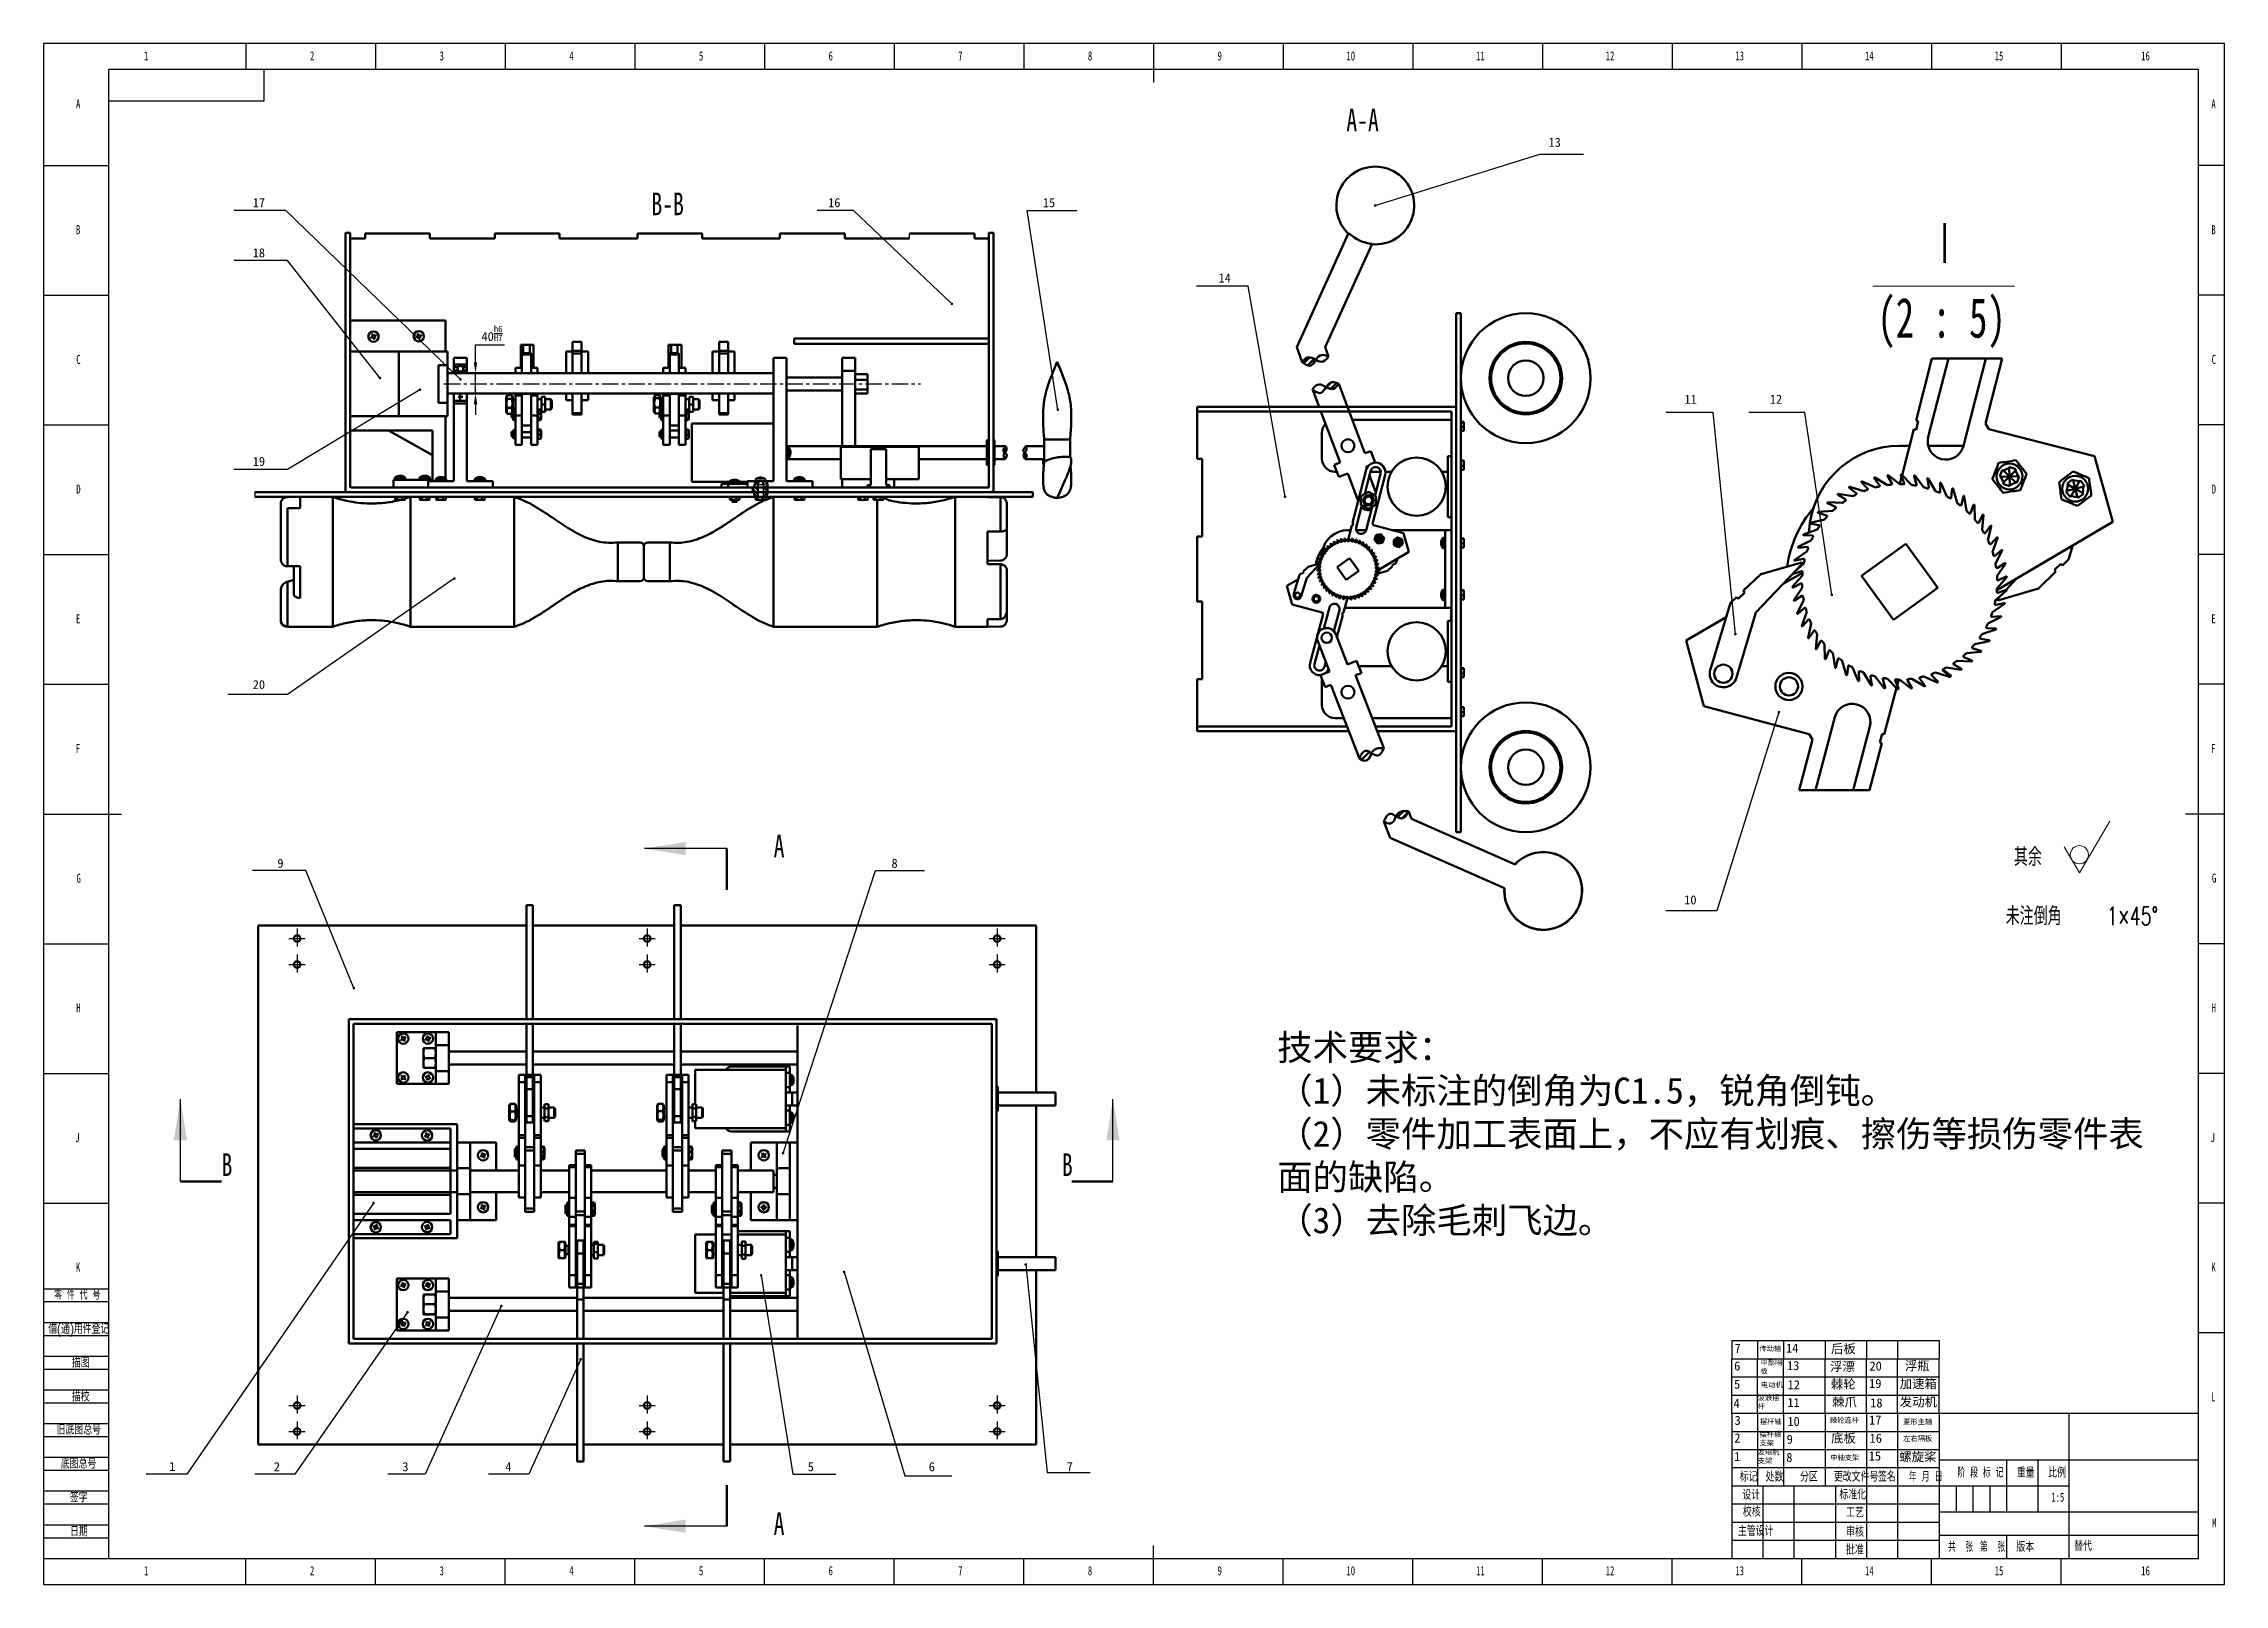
# Model space of a CAD drawing. Header units: millimetres. Extents: x 0 to 4205, y 0 to 2970.
import ezdxf

# ---------------------------------------------------------------- set-up
doc = ezdxf.new("R2010")
doc.units = ezdxf.units.MM
doc.header["$LTSCALE"] = 5
doc.header["$PDSIZE"] = -1
doc.linetypes.add('CENTER', pattern=[10.16, 6.35, -1.27, 1.27, -1.27])
for name, color, linetype in [('10', 7, 'Continuous'), ('5', 7, 'Continuous'), ('SLD-0', 7, 'Continuous')]:
    doc.layers.add(name, color=color, linetype=linetype)
for name, color, linetype, lineweight in [('标注层', 4, 'Continuous', 25), ('粗实线', 7, 'Continuous', 50), ('轮廓实线层', 7, 'Continuous', 50)]:
    doc.layers.add(name, color=color, linetype=linetype, lineweight=lineweight)
doc.styles.add('SLDTEXTSTYLE0', font='TXT', dxfattribs={"width": 0.7, "bigfont": 'bigfont'})
doc.styles.add('SLDTEXTSTYLE1', font='TXT', dxfattribs={"width": 0.62, "bigfont": 'bigfont'})
doc.styles.add('SLDTEXTSTYLE2', font='TXT', dxfattribs={"width": 0.614286, "bigfont": 'bigfont'})
doc.styles.add('SLDTEXTSTYLE3', font='TXT', dxfattribs={"width": 0.6, "bigfont": 'bigfont'})
doc.styles.add('SLDTEXTSTYLE4', font='TXT', dxfattribs={"width": 0.7})
doc.styles.add('SLDTEXTSTYLE6', font='TXT', dxfattribs={"width": 0.678571})
doc.dimstyles.new('ISO-25', dxfattribs={"dimtxt": 2.5, "dimasz": 2.5, "dimexe": 1.25, "dimexo": 0.625, "dimtad": 1, "dimtxsty": 'Standard', "dimcen": 2.5, "dimadec": 0, "dimazin": 0, "dimtfac": 1, "dimtmove": 0, "dimatfit": 3, "dimfxl": 1, "dimarcsym": 0})
pattern_1 = [(45, (-3460.41, -3368.259), (-5.61266, 5.61266), [])]
pattern_2 = [(45, (-5540.9343, 154.6283), (-2.9185832, 2.9185832), [])]

msp = doc.modelspace()

# ---------------------------------------------------------------- texts
at = {"char_height": 43.75, "attachment_point": 1, "style": 'SLDTEXTSTYLE4'}
for s, insert in [('A', (1407.726, 1445.304)), ('B', (343.133, 830.859)), ('B', (1963.47, 830.859)), ('A', (1407.726, 139.137))]:
    msp.add_mtext(s, dxfattribs=dict(at, insert=insert))
at = {"color": 7, "linetype": 'Continuous', "lineweight": 0, "char_height": 35, "attachment_point": 1, "style": 'SLDTEXTSTYLE0'}
for s, insert in [('其余', (3799.164, 1419.871)), ('未注倒角    1×45°', (3783.364, 1305.817))]:
    msp.add_mtext(s, dxfattribs=dict(at, insert=insert))
at = {"layer": '10', "attachment_point": 2}
for s, insert, char_height, style in [('1', (197.722, 2955.1), 17.5, 'SLDTEXTSTYLE4'), ('2', (517.722, 2955.1), 17.5, 'SLDTEXTSTYLE4'), ('3', (767.722, 2955.1), 17.5, 'SLDTEXTSTYLE4'), ('4', (1017.722, 2955.1), 17.5, 'SLDTEXTSTYLE4'), ('5', (1267.722, 2955.1), 17.5, 'SLDTEXTSTYLE4'), ('6', (1517.734, 2955.1), 17.5, 'SLDTEXTSTYLE4'), ('7', (1767.734, 2955.1), 17.5, 'SLDTEXTSTYLE4'), ('8', (2017.734, 2955.1), 17.5, 'SLDTEXTSTYLE4'), ('9', (2267.734, 2955.1), 17.5, 'SLDTEXTSTYLE4'), ('10', (2520.444, 2955.1), 17.5, 'SLDTEXTSTYLE4'), ('11', (2770.444, 2955.1), 17.5, 'SLDTEXTSTYLE4'), ('12', (3020.444, 2955.1), 17.5, 'SLDTEXTSTYLE4'), ('13', (3270.444, 2955.1), 17.5, 'SLDTEXTSTYLE4'), ('14', (3520.444, 2955.1), 17.5, 'SLDTEXTSTYLE4'), ('15', (3770.444, 2955.1), 17.5, 'SLDTEXTSTYLE4'), ('16', (4052.957, 2955.1), 17.5, 'SLDTEXTSTYLE4'), ('A', (66.602, 2862.6), 17.5, 'SLDTEXTSTYLE4'), ('A', (4184.102, 2862.6), 17.5, 'SLDTEXTSTYLE4'), ('A-A', (2543.253, 2844.62), 43.75, 'SLDTEXTSTYLE4'), ('B-B', (1203.317, 2682.928), 43.75, 'SLDTEXTSTYLE4'), ('B', (66.602, 2620.1), 17.5, 'SLDTEXTSTYLE4'), ('B', (4184.102, 2620.1), 17.5, 'SLDTEXTSTYLE4'), ('C', (67.136, 2370.1), 17.5, 'SLDTEXTSTYLE4'), ('C', (4184.636, 2370.1), 17.5, 'SLDTEXTSTYLE4'), ('D', (67.148, 2120.1), 17.5, 'SLDTEXTSTYLE4'), ('D', (4184.648, 2120.1), 17.5, 'SLDTEXTSTYLE4'), ('E', (66.589, 1870.1), 17.5, 'SLDTEXTSTYLE4'), ('E', (4184.089, 1870.1), 17.5, 'SLDTEXTSTYLE4'), ('F', (66.122, 1620.1), 17.5, 'SLDTEXTSTYLE4'), ('F', (4183.622, 1620.1), 17.5, 'SLDTEXTSTYLE4'), ('G', (67.695, 1370.1), 17.5, 'SLDTEXTSTYLE4'), ('G', (4185.195, 1370.1), 17.5, 'SLDTEXTSTYLE4'), ('H', (67.148, 1120.1), 17.5, 'SLDTEXTSTYLE4'), ('H', (4184.648, 1120.1), 17.5, 'SLDTEXTSTYLE4'), ('J', (65.076, 870.1), 17.5, 'SLDTEXTSTYLE4'), ('J', (4182.576, 870.1), 17.5, 'SLDTEXTSTYLE4'), ('K', (66.602, 620.1), 17.5, 'SLDTEXTSTYLE4'), ('K', (4184.102, 620.1), 17.5, 'SLDTEXTSTYLE4'), ('L', (4183.403, 370.1), 17.5, 'SLDTEXTSTYLE4'), ('1:5', (3883.747, 176.766), 17.5, 'SLDTEXTSTYLE4'), ('校核', (3293.663, 148.339), 17.5, 'SLDTEXTSTYLE0'), ('M', (4185.487, 127.6), 17.5, 'SLDTEXTSTYLE4'), ('主管设计', (3301.319, 111.102), 17.5, 'SLDTEXTSTYLE0'), ('1', (197.722, 35.1), 17.5, 'SLDTEXTSTYLE4'), ('2', (517.722, 35.1), 17.5, 'SLDTEXTSTYLE4'), ('3', (767.722, 35.1), 17.5, 'SLDTEXTSTYLE4'), ('4', (1017.722, 35.1), 17.5, 'SLDTEXTSTYLE4'), ('5', (1267.722, 35.1), 17.5, 'SLDTEXTSTYLE4'), ('6', (1517.734, 35.1), 17.5, 'SLDTEXTSTYLE4'), ('7', (1767.734, 35.1), 17.5, 'SLDTEXTSTYLE4'), ('8', (2017.734, 35.1), 17.5, 'SLDTEXTSTYLE4'), ('9', (2267.734, 35.1), 17.5, 'SLDTEXTSTYLE4'), ('10', (2520.444, 35.1), 17.5, 'SLDTEXTSTYLE4'), ('11', (2770.444, 35.1), 17.5, 'SLDTEXTSTYLE4'), ('12', (3020.444, 35.1), 17.5, 'SLDTEXTSTYLE4'), ('13', (3270.444, 35.1), 17.5, 'SLDTEXTSTYLE4'), ('14', (3520.444, 35.1), 17.5, 'SLDTEXTSTYLE4'), ('15', (3770.444, 35.1), 17.5, 'SLDTEXTSTYLE4'), ('16', (4052.957, 35.1), 17.5, 'SLDTEXTSTYLE4')]:
    msp.add_mtext(s, dxfattribs=dict(at, insert=insert, char_height=char_height, style=style))
at = {"layer": '10', "color": 7, "char_height": 17.5}
for s, insert, attachment_point, style in [('零 件 代 号', (20.393, 566.472), 1, 'SLDTEXTSTYLE2'), ('借(通)用件登记', (9.122, 500.682), 1, 'SLDTEXTSTYLE0'), ('描图', (71.653, 435.453), 2, 'SLDTEXTSTYLE0'), ('描校', (71.49, 370.308), 2, 'SLDTEXTSTYLE0'), ('旧底图总号', (24.926, 306.33), 1, 'SLDTEXTSTYLE0'), ('底图总号', (33.068, 240.912), 1, 'SLDTEXTSTYLE0'), ('标记', (3287.611, 215.751), 2, 'SLDTEXTSTYLE0'), ('处数', (3337.478, 215.751), 2, 'SLDTEXTSTYLE0'), ('分区', (3403.991, 215.751), 2, 'SLDTEXTSTYLE0'), ('更改文件号', (3494.945, 215.751), 2, 'SLDTEXTSTYLE0'), ('签名', (3554.253, 215.751), 2, 'SLDTEXTSTYLE0'), ('年 月 日', (3629.008, 215.751), 2, 'SLDTEXTSTYLE1'), ('阶 段 标 记', (3734.538, 223.651), 2, 'SLDTEXTSTYLE2'), ('重量', (3821.898, 223.651), 2, 'SLDTEXTSTYLE0'), ('比例', (3882.484, 223.651), 2, 'SLDTEXTSTYLE0'), ('签字', (67.647, 175.815), 2, 'SLDTEXTSTYLE0'), ('设计', (3292.659, 180.847), 2, 'SLDTEXTSTYLE0'), ('标准化', (3488.479, 181.419), 2, 'SLDTEXTSTYLE0'), ('工艺', (3492.849, 146.839), 2, 'SLDTEXTSTYLE0'), ('日期', (68.033, 110.255), 2, 'SLDTEXTSTYLE0'), ('审核', (3492.846, 109.602), 2, 'SLDTEXTSTYLE0'), ('批准', (3492.455, 75.044), 2, 'SLDTEXTSTYLE0'), ('共  张', (3696.374, 80.432), 2, 'SLDTEXTSTYLE3'), ('第  张', (3758.055, 80.432), 2, 'SLDTEXTSTYLE3'), ('版本', (3821.07, 80.432), 2, 'SLDTEXTSTYLE0')]:
    msp.add_mtext(s, dxfattribs=dict(at, insert=insert, attachment_point=attachment_point, style=style))
at = {"layer": '5', "attachment_point": 1}
for s, width, insert, char_height in [('13', 122.4115, (2901.69, 2788.574), 17.5), ('17', 59.89858, (403.162, 2672.2), 17.5), ('16', 49.23212, (1512.61, 2672.2), 17.5), ('15', 59.18783, (1926.729, 2672.2), 17.5), ('18', 74.09758, (403.162, 2575.474), 17.5), ('14', 81.70358, (2265.594, 2526.95), 17.5), ('11', 68.55674, (3163.857, 2293.24), 17.5), ('12', 138.34767, (3328.448, 2293.24), 17.5), ('19', 68.67575, (403.162, 2173.332), 17.5), ('20', 49.52018, (403.162, 1743.145), 17.5), ('9', 68.87725, (450.784, 1398.87), 17.5), ('8', 73.1608, (1634.932, 1398.87), 17.5), ('10', 84.90439, (3163.409, 1328.186), 17.5), ('{\\fFangSong|b0|i0|c134|p49;\\H2.85714x;\\C4;技术要求：\\P（\\fFangSong|b0|i0|c0|p49;1\\fFangSong|b0|i0|c134|p49;）未标注的倒角为C1.5，锐角倒钝。\\P（\\fFangSong|b0|i0|c0|p49;2\\fFangSong|b0|i0|c134|p49;）零件加工表面上，不应有划痕、擦伤等损伤零件表面的缺陷。\\P（\\fFangSong|b0|i0|c0|p49;3\\fFangSong|b0|i0|c134|p49;）去除毛刺飞边。}', 1702.30416, (2378.732, 1060.207), 17.5), ('7', 38.161, (3260.688, 463.754), 17.5), ('14', 59.40583, (3359.741, 464.152), 17.5), ('{\\fSimSun|b0|i0|c134|p2;后板}', 80, (3446.48, 463.047), 17.5), ('6', 37.6622, (3259.69, 429.817), 17.5), ('{\\fSimSun|b0|i0|c134|p2;传动轴}', 50, (3308.423, 459.359), 10), ('{\\fSimSun|b0|i0|c134|p2;中部隔板}', 50, (3310.589, 432.894), 10), ('13', 61.2223, (3361.655, 430.512), 17.5), ('{\\fSimSun|b0|i0|c134|p2;浮漂}', 80, (3444.836, 428.899), 17.5), ('20', 44.88555, (3520.609, 429.643), 17.5), ('{\\fSimSun|b0|i0|c134|p2;浮瓶}', 80, (3588.969, 430.178), 17.5), ('5', 37.52009, (3259.539, 394.607), 17.5), ('{\\fSimSun|b0|i0|c134|p2;电动机}', 50, (3311.247, 389.718), 10), ('12', 63.20509, (3362.809, 393.594), 17.5), ('{\\fSimSun|b0|i0|c134|p2;棘轮}', 80, (3446.263, 394.998), 17.5), ('19', 44.97046, (3519.914, 396.133), 17.5), ('{\\fSimSun|b0|i0|c134|p2;加速箱}', 80, (3578.958, 395.496), 17.5), ('4', 50, (3258.482, 357.545), 17.5), ('{\\fSimSun|b0|i0|c134|p2;波浪摆杆}', 50, (3305, 365), 10), ('11', 56.76388, (3362.406, 359.398), 17.5), ('{\\fSimSun|b0|i0|c134|p2;棘爪}', 80, (3448.538, 360.381), 17.5), ('18', 36.89392, (3522.122, 358.593), 17.5), ('{\\fSimSun|b0|i0|c134|p2;发动机}', 80, (3579.172, 360.543), 17.5), ('3', 35.78941, (3260.522, 324.986), 17.5), ('{\\fSimSun|b0|i0|c134|p2;摆杆轴支架}', 49.1588, (3308.499, 294.316), 10), ('{\\fSimSun|b0|i0|c134|p2;摆杆轴}', 50, (3309.184, 318.849), 10), ('10', 56.87562, (3362.407, 322.969), 17.5), ('{\\fSimSun|b0|i0|c134|p2;棘轮连杆}', 80, (3444.28, 321.366), 10), ('17', 44.95825, (3519.892, 325.396), 17.5), ('{\\fSimSun|b0|i0|c134|p2;菱形主轴}', 80, (3585.522, 318.515), 10), ('2', 38.99813, (3260.029, 290.948), 17.5), ('1', 37.02349, (3259.782, 255.183), 17.5), ('{\\fSimSun|b0|i0|c134|p2;发电机支架}', 50, (3305, 260), 10), ('8', 63.38602, (3360.226, 253.474), 17.5), ('9', 62.06779, (3360.999, 288.495), 17.5), ('{\\fSimSun|b0|i0|c134|p2;底板}', 80, (3446.682, 290.583), 17.5), ('15', 49.84256, (3519.195, 256.213), 17.5), ('16', 39.2213, (3520.856, 290.436), 17.5), ('{\\fSimSun|b0|i0|c134|p2;螺旋桨}', 80, (3578.095, 254.919), 17.5), ('{\\fSimSun|b0|i0|c134|p2;左右隔板}', 80, (3585.737, 286.059), 10), ('1', 57.01916, (242.29, 236.002), 17.5), ('2', 60.68808, (443.871, 235.571), 17.5), ('3', 51.92312, (691.657, 235.571), 17.5), ('4', 47.59679, (890.458, 235.571), 17.5), ('5', 57.08164, (1473.348, 235.571), 17.5), ('6', 76.10093, (1706.677, 235.571), 17.5), ('7', 63.79364, (1972.698, 235.571), 17.5), ('{\\fSimSun|b0|i0|c134|p2;中轴支架}', 80, (3445.188, 249.51), 10)]:
    msp.add_mtext_dynamic_manual_height_columns(s, width=width, gutter_width=87.5, heights=[0], dxfattribs=dict(at, insert=insert, char_height=char_height))
at = {"layer": 'SLD-0', "insert": (3915.363, 82.251), "char_height": 17.5, "attachment_point": 1, "style": 'SLDTEXTSTYLE0'}
msp.add_mtext('替代', dxfattribs=at)

# ---------------------------------------------------------------- blocks, each defined once
blk = doc.blocks.new('SW_NOTE_0')
at = {"color": 0, "linetype": 'Continuous', "lineweight": 0}
blk.add_line((-5.72, -1.03), (6.77, -1.03), dxfattribs=at)
at = {"color": 0, "linetype": 'Continuous', "lineweight": 0, "char_height": 3.5, "attachment_point": 2}
for s, insert, style in [('I', (0.6, 4.51), 'SLDTEXTSTYLE1'), ('(2 : 5)', (0.35, -2.07), 'SLDTEXTSTYLE6')]:
    blk.add_mtext(s, dxfattribs=dict(at, insert=insert, style=style))
blk = doc.blocks.new('SW_SFSYMBOL_0')
at = {"color": 0, "linetype": 'Continuous', "lineweight": 0}
for q in [(5.8989, 6.4995), (-2.94945, 1.49975)]:
    blk.add_line((0, -3.5), q, dxfattribs=at)
blk.add_circle((0, 0), 1.75, dxfattribs=at)
blk = doc.blocks.new('*D7')
at = {"layer": 'Defpoints', "color": 0, "transparency": 16777216}
for p in [(816.2, 2335), (816.2, 2295.4), (832.8, 2295.4)]:
    blk.add_point(p, dxfattribs=at)
at = {"layer": '标注层', "color": 0, "lineweight": -2, "transparency": 16777216}
for p, q in [((832.8, 2355.4), (832.8, 2389.6)), ((832.8, 2389.6), (888.7, 2389.6)), ((816.2, 2335), (842.8, 2335)), ((832.8, 2295.4), (832.8, 2335)), ((816.2, 2295.4), (842.8, 2295.4)), ((832.8, 2275), (832.8, 2254.6))]:
    blk.add_line(p, q, dxfattribs=at)
at = {"layer": '标注层', "color": 0, "transparency": 16777216}
for points in [[(829.4, 2355.4), (836.2, 2355.4), (832.8, 2335)], [(829.4, 2275), (836.2, 2275), (832.8, 2295.4)]]:
    blk.add_solid(points, dxfattribs=at)
at = {"layer": '标注层', "color": 0, "transparency": 16777216, "insert": (864.6, 2411.3), "char_height": 17.5, "width": 105.844, "attachment_point": 5}
blk.add_mtext('40{\\fSimSun|b0|i0|c134|p2;\\H0.7x;\\Sh6/H7;}', dxfattribs=at)
blk = doc.blocks.new('_DotSmall')
at = {"color": 0, "linetype": 'ByBlock', "const_width": 0.5}
blk.add_lwpolyline([(-0.0625, 0, 1), (0.0625, 0, 1)], format="xyb", close=True, dxfattribs=at)

# ---------------------------------------------------------------- dimensions: what is measured, and where the dimension line sits
at = {"layer": '标注层'}
dim = msp.add_linear_dim(base=(832.802, 2295.358), p1=(816.193, 2335.039), p2=(816.193, 2295.358), angle=90, text='40{\\fSimSun|b0|i0|c134|p2;\\H0.7x;\\Sh6/H7;}', dimstyle='ISO-25', override={"dimtxt": 17.5, "dimasz": 20.4, "dimexe": 10, "dimexo": 0, "dimgap": 7.62, "dimtih": 1, "dimtoh": 1, "dimzin": 0, "dimadec": 2, "dimldrblk": 'DotSmall', "dimtzin": 0}, dxfattribs=at)
dim.commit()
dim.dimension.update_dxf_attribs({"geometry": '*D7', "text_midpoint": (864.573, 2389.617), "dimtype": 160})

# ---------------------------------------------------------------- hatches: boundary and pattern name
at = {"lineweight": 50}
h = msp.add_hatch(dxfattribs=at)
h.set_pattern_fill('ANSI31', color=256, scale=2.5)
h.set_pattern_definition(pattern_1)
edge = h.paths.add_edge_path()
edge.add_spline(control_points=[(2427.058, 2356.28), (2442.108, 2342.29), (2447.549, 2351.967), (2452.825, 2360.151), (2453.056, 2360.504)], knot_values=[0, 0, 0, 0, 1, 1.04550224, 1.04550224, 1.04550224, 1.04550224], degree=3, periodic=0)
edge.add_spline(control_points=[(2453.056, 2360.504), (2452.584, 2360.764), (2444.066, 2365.535), (2436.044, 2369.811), (2427.058, 2356.28)], knot_values=[0, 0, 0, 0, 0.05839659, 1.05839659, 1.05839659, 1.05839659, 1.05839659], degree=3, periodic=0)
edge = h.paths.add_edge_path()
edge.add_spline(control_points=[(2472.791, 2307.927), (2480.396, 2303.725), (2488.425, 2300.191), (2497.425, 2314.44)], knot_values=[1.05839659, 1.05839659, 1.05839659, 1.05839659, 2, 2, 2, 2], degree=3, periodic=0)
edge.add_spline(control_points=[(2497.425, 2314.44), (2482.756, 2320.963), (2477.622, 2315.316), (2472.791, 2307.927)], knot_values=[1.04550224, 1.04550224, 1.04550224, 1.04550224, 2, 2, 2, 2], degree=3, periodic=0)
edge = h.paths.add_edge_path()
edge.add_spline(control_points=[(2560.707, 1602.022), (2552.675, 1606.929), (2544.541, 1612.836), (2537.324, 1591.802)], knot_values=[0, 0, 0, 0, 0.99211404, 0.99211404, 0.99211404, 0.99211404], degree=3, periodic=0)
edge.add_spline(control_points=[(2537.324, 1591.802), (2552.127, 1581.855), (2556.586, 1592.973), (2560.388, 1601.355), (2560.707, 1602.022)], knot_values=[0, 0, 0, 0, 1, 1.08953618, 1.08953618, 1.08953618, 1.08953618], degree=3, periodic=0)
h = msp.add_hatch(dxfattribs=at)
h.set_pattern_fill('ANSI31', color=256, scale=2.5)
h.set_pattern_definition(pattern_1)
edge = h.paths.add_edge_path()
edge.add_spline(control_points=[(2607.901, 1480.655), (2607.965, 1480.616), (2616.124, 1475.639), (2624.167, 1471.924), (2631.656, 1490.417)], knot_values=[0.99211404, 0.99211404, 0.99211404, 0.99211404, 1, 2, 2, 2, 2], degree=3, periodic=0)
edge.add_spline(control_points=[(2631.656, 1490.417), (2615.104, 1491.938), (2611.148, 1487.436), (2607.901, 1480.655)], knot_values=[1.08953618, 1.08953618, 1.08953618, 1.08953618, 2, 2, 2, 2], degree=3, periodic=0)
at = {"layer": '10', "linetype": 'Continuous', "lineweight": 18}
h = msp.add_hatch(dxfattribs=at)
h.set_pattern_fill('ANSI31', color=256, scale=5, style=0)
edge = h.paths.add_edge_path(flags=0)
edge.add_arc((2390.158, 2225.245), 5, 0, 360)
h = msp.add_hatch(dxfattribs=at)
h.set_pattern_fill('ANSI31', color=256, scale=5, style=0)
edge = h.paths.add_edge_path(flags=0)
edge.add_line((2368.803, 2134.385), (2368.574, 2134.512))
edge.add_line((2368.574, 2134.512), (2359.599, 2131.933))
edge.add_line((2359.599, 2131.933), (2355.695, 2128.256))
edge.add_line((2355.695, 2128.256), (2356.038, 2127.892))
edge.add_line((2356.038, 2127.892), (2354.582, 2126.521))
edge.add_line((2354.582, 2126.521), (2354.239, 2126.885))
edge.add_line((2354.239, 2126.885), (2352.874, 2125.599))
edge.add_line((2352.874, 2125.599), (2348.561, 2111.233))
edge.add_arc((2351.302, 2110.015), 3, 156.045194, 343.287812)
edge.add_line((2354.176, 2109.152), (2358.489, 2123.518))
edge.add_line((2358.489, 2123.518), (2368.803, 2134.385))
edge = h.paths.add_edge_path(flags=0)
edge.add_arc((2351.302, 2110.015), 2, 0, 360)
h = msp.add_hatch(dxfattribs=at)
h.set_pattern_fill('ANSI31', color=256, scale=5, angle=90, style=0)
edge = h.paths.add_edge_path(flags=0)
edge.add_arc((2351.302, 2110.015), 2, 0, 360)
h = msp.add_hatch(dxfattribs=at)
h.set_pattern_fill('ANSI31', color=256, scale=5, style=0)
edge = h.paths.add_edge_path(flags=0)
edge.add_arc((2365.766, 2107.22), 3, 0, 360)
edge = h.paths.add_edge_path(flags=0)
edge.add_arc((2365.766, 2107.22), 2, 0, 360)
h = msp.add_hatch(dxfattribs=at)
h.set_pattern_fill('ANSI31', color=256, scale=5, angle=90, style=0)
edge = h.paths.add_edge_path(flags=0)
edge.add_arc((2365.766, 2107.22), 2, 0, 360)
at = {"layer": '10', "lineweight": 50}
h = msp.add_hatch(dxfattribs=at)
h.set_pattern_fill('ANSI31', color=256, scale=12.5, style=0)
h.set_pattern_definition([(45, (-3460.41, -3368.26), (-28.0633, 28.0633), [])])
h.paths.add_polyline_path([(2518.317, 1978.303), (2494.034, 1960.687), (2511.651, 1936.404), (2535.934, 1954.02)], flags=0)
h = msp.add_hatch(dxfattribs=at)
h.set_pattern_fill('ANSI31', color=256, scale=43.75, style=0)
h.set_pattern_definition([(45, (-17335.06, -16707.2), (-98.22155, 98.22155), [])])
h.paths.add_polyline_path([(3590.49, 2005.765), (3505.499, 1944.109), (3567.156, 1859.118), (3652.147, 1920.775)], flags=0)
at = {"layer": '10', "linetype": 'Continuous', "lineweight": 18}
h = msp.add_hatch(dxfattribs=at)
h.set_pattern_fill('ANSI31', color=256, scale=5, style=0)
h.paths.add_polyline_path([(694.971, 1503.313), (694.971, 1519.374), (689.971, 1519.374), (689.971, 1503.313)], flags=0)
h = msp.add_hatch(dxfattribs=at)
h.set_pattern_fill('ANSI31', color=256, scale=5, angle=90, style=0)
edge = h.paths.add_edge_path(flags=0)
edge.add_line((603.791, 1499.313), (609.191, 1499.313))
edge.add_spline(control_points=[(609.191, 1499.313), (609.205, 1499.313), (609.219, 1499.314), (609.233, 1499.315), (609.253, 1499.318), (609.274, 1499.323), (609.294, 1499.331), (609.325, 1499.342), (609.355, 1499.359), (609.381, 1499.38), (609.407, 1499.402), (609.43, 1499.428), (609.447, 1499.456), (609.465, 1499.485), (609.478, 1499.517), (609.485, 1499.55), (609.489, 1499.571), (609.491, 1499.592), (609.491, 1499.613)], knot_values=[0.00177223, 0.00177223, 0.00177223, 0.00177223, 0.00181341, 0.00181341, 0.00181341, 0.00187587, 0.00187587, 0.00187587, 0.0019766, 0.0019766, 0.0019766, 0.00207733, 0.00207733, 0.00207733, 0.00217808, 0.00217808, 0.00217808, 0.00224094, 0.00224094, 0.00224094, 0.00224094], weights=[1, 1, 1, 1, 1, 1, 1, 1, 1, 1, 1, 1, 1, 1, 1, 1, 1, 1, 1], degree=3, periodic=0)
edge.add_line((609.491, 1499.613), (609.491, 1500.613))
edge.add_line((609.491, 1500.613), (607.468, 1500.613))
edge.add_spline(control_points=[(607.468, 1500.613), (607.466, 1500.611), (607.464, 1500.609), (607.461, 1500.607), (607.335, 1500.498), (607.188, 1500.41), (607.032, 1500.349), (606.877, 1500.289), (606.709, 1500.254), (606.542, 1500.249), (606.375, 1500.243), (606.206, 1500.266), (606.046, 1500.316), (605.887, 1500.366), (605.735, 1500.443), (605.601, 1500.543), (605.571, 1500.565), (605.542, 1500.589), (605.514, 1500.613)], knot_values=[0.00249279, 0.00249279, 0.00249279, 0.00249279, 0.00250188, 0.00250188, 0.00250188, 0.00300225, 0.00300225, 0.00300225, 0.00350255, 0.00350255, 0.00350255, 0.00400278, 0.00400278, 0.00400278, 0.00450299, 0.00450299, 0.00450299, 0.00461318, 0.00461318, 0.00461318, 0.00461318], weights=[1, 1, 1, 1, 1, 1, 1, 1, 1, 1, 1, 1, 1, 1, 1, 1, 1, 1, 1], degree=3, periodic=0)
edge.add_line((605.514, 1500.613), (603.491, 1500.613))
edge.add_line((603.491, 1500.613), (603.491, 1499.613))
edge.add_spline(control_points=[(603.491, 1499.613), (603.491, 1499.579), (603.497, 1499.545), (603.508, 1499.513), (603.519, 1499.482), (603.536, 1499.452), (603.557, 1499.425), (603.578, 1499.399), (603.604, 1499.376), (603.632, 1499.358), (603.65, 1499.347), (603.669, 1499.338), (603.689, 1499.331), (603.72, 1499.319), (603.754, 1499.313), (603.788, 1499.313), (603.789, 1499.313), (603.79, 1499.313), (603.791, 1499.313)], knot_values=[0.00151121, 0.00151121, 0.00151121, 0.00151121, 0.00161181, 0.00161181, 0.00161181, 0.00171258, 0.00171258, 0.00171258, 0.00181335, 0.00181335, 0.00181335, 0.00187587, 0.00187587, 0.00187587, 0.00197658, 0.00197658, 0.00197658, 0.00197988, 0.00197988, 0.00197988, 0.00197988], weights=[1, 1, 1, 1, 1, 1, 1, 1, 1, 1, 1, 1, 1, 1, 1, 1, 1, 1, 1], degree=3, periodic=0)
h = msp.add_hatch(dxfattribs=at)
h.set_pattern_fill('ANSI31', color=256, scale=5, angle=90, style=0)
edge = h.paths.add_edge_path(flags=0)
edge.add_line((609.491, 1488.015), (609.491, 1489.015))
edge.add_spline(control_points=[(609.491, 1489.015), (609.491, 1489.044), (609.487, 1489.073), (609.479, 1489.1), (609.473, 1489.12), (609.465, 1489.14), (609.455, 1489.158), (609.439, 1489.188), (609.417, 1489.215), (609.392, 1489.238), (609.368, 1489.26), (609.338, 1489.279), (609.307, 1489.292), (609.276, 1489.305), (609.243, 1489.312), (609.209, 1489.314), (609.203, 1489.315), (609.197, 1489.315), (609.191, 1489.315)], knot_values=[0.0017273, 0.0017273, 0.0017273, 0.0017273, 0.00181331, 0.00181331, 0.00181331, 0.00187587, 0.00187587, 0.00187587, 0.00197661, 0.00197661, 0.00197661, 0.00207736, 0.00207736, 0.00207736, 0.00217809, 0.00217809, 0.00217809, 0.00219599, 0.00219599, 0.00219599, 0.00219599], weights=[1, 1, 1, 1, 1, 1, 1, 1, 1, 1, 1, 1, 1, 1, 1, 1, 1, 1, 1], degree=3, periodic=0)
edge.add_line((609.191, 1489.315), (603.791, 1489.315))
edge.add_spline(control_points=[(603.791, 1489.315), (603.773, 1489.315), (603.754, 1489.313), (603.735, 1489.31), (603.702, 1489.303), (603.67, 1489.291), (603.641, 1489.275), (603.612, 1489.258), (603.585, 1489.236), (603.564, 1489.21), (603.55, 1489.194), (603.538, 1489.177), (603.528, 1489.158), (603.512, 1489.129), (603.501, 1489.096), (603.495, 1489.063), (603.493, 1489.047), (603.491, 1489.031), (603.491, 1489.015)], knot_values=[0.00155599, 0.00155599, 0.00155599, 0.00155599, 0.00161196, 0.00161196, 0.00161196, 0.00171267, 0.00171267, 0.00171267, 0.00181338, 0.00181338, 0.00181338, 0.00187586, 0.00187586, 0.00187586, 0.00197663, 0.00197663, 0.00197663, 0.0020247, 0.0020247, 0.0020247, 0.0020247], weights=[1, 1, 1, 1, 1, 1, 1, 1, 1, 1, 1, 1, 1, 1, 1, 1, 1, 1, 1], degree=3, periodic=0)
edge.add_line((603.491, 1489.015), (603.491, 1488.015))
edge.add_line((603.491, 1488.015), (605.514, 1488.015))
edge.add_spline(control_points=[(605.514, 1488.015), (605.517, 1488.017), (605.519, 1488.019), (605.521, 1488.021), (605.648, 1488.129), (605.795, 1488.218), (605.95, 1488.278), (606.106, 1488.339), (606.274, 1488.373), (606.44, 1488.379), (606.607, 1488.385), (606.777, 1488.362), (606.936, 1488.312), (607.095, 1488.262), (607.248, 1488.184), (607.382, 1488.084), (607.411, 1488.062), (607.44, 1488.039), (607.468, 1488.015)], knot_values=[0.00249279, 0.00249279, 0.00249279, 0.00249279, 0.00250188, 0.00250188, 0.00250188, 0.00300225, 0.00300225, 0.00300225, 0.00350255, 0.00350255, 0.00350255, 0.00400278, 0.00400278, 0.00400278, 0.00450299, 0.00450299, 0.00450299, 0.00461318, 0.00461318, 0.00461318, 0.00461318], weights=[1, 1, 1, 1, 1, 1, 1, 1, 1, 1, 1, 1, 1, 1, 1, 1, 1, 1, 1], degree=3, periodic=0)
edge.add_line((607.468, 1488.015), (609.491, 1488.015))
h = msp.add_hatch(dxfattribs=at)
h.set_pattern_fill('ANSI31', color=256, scale=5, angle=90, style=0)
edge = h.paths.add_edge_path(flags=0)
edge.add_line((609.491, 1485.114), (609.491, 1485.764))
edge.add_line((609.491, 1485.764), (609.011, 1485.764))
edge.add_line((609.011, 1485.764), (609.011, 1487.52))
edge.add_line((609.011, 1487.52), (608.476, 1487.52))
edge.add_line((608.476, 1487.52), (608.476, 1485.764))
edge.add_line((608.476, 1485.764), (607.468, 1485.764))
edge.add_spline(control_points=[(607.468, 1485.764), (607.454, 1485.752), (607.439, 1485.739), (607.423, 1485.727), (607.293, 1485.623), (607.143, 1485.539), (606.986, 1485.484), (606.829, 1485.429), (606.66, 1485.4), (606.493, 1485.399), (606.326, 1485.399), (606.157, 1485.428), (606, 1485.483), (605.901, 1485.517), (605.806, 1485.562), (605.717, 1485.617), (605.645, 1485.66), (605.577, 1485.71), (605.514, 1485.764)], knot_values=[0.00744738, 0.00744738, 0.00744738, 0.00744738, 0.00750512, 0.00750512, 0.00750512, 0.00800544, 0.00800544, 0.00800544, 0.00850573, 0.00850573, 0.00850573, 0.009006, 0.009006, 0.009006, 0.00931632, 0.00931632, 0.00931632, 0.00956608, 0.00956608, 0.00956608, 0.00956608], weights=[1, 1, 1, 1, 1, 1, 1, 1, 1, 1, 1, 1, 1, 1, 1, 1, 1, 1, 1], degree=3, periodic=0)
edge.add_line((605.514, 1485.764), (604.506, 1485.764))
edge.add_line((604.506, 1485.764), (604.506, 1487.52))
edge.add_line((604.506, 1487.52), (603.971, 1487.52))
edge.add_line((603.971, 1487.52), (603.971, 1485.764))
edge.add_line((603.971, 1485.764), (603.491, 1485.764))
edge.add_line((603.491, 1485.764), (603.491, 1485.114))
edge.add_spline(control_points=[(603.491, 1485.114), (603.491, 1485.09), (603.494, 1485.065), (603.5, 1485.042), (603.508, 1485.009), (603.522, 1484.978), (603.541, 1484.95), (603.552, 1484.932), (603.566, 1484.916), (603.581, 1484.901), (603.605, 1484.877), (603.633, 1484.857), (603.663, 1484.843), (603.694, 1484.829), (603.727, 1484.819), (603.76, 1484.816), (603.771, 1484.815), (603.781, 1484.814), (603.791, 1484.814)], knot_values=[0.00163932, 0.00163932, 0.00163932, 0.00163932, 0.00171247, 0.00171247, 0.00171247, 0.00181322, 0.00181322, 0.00181322, 0.00187573, 0.00187573, 0.00187573, 0.00197646, 0.00197646, 0.00197646, 0.00207719, 0.00207719, 0.00207719, 0.00210798, 0.00210798, 0.00210798, 0.00210798], weights=[1, 1, 1, 1, 1, 1, 1, 1, 1, 1, 1, 1, 1, 1, 1, 1, 1, 1, 1], degree=3, periodic=0)
edge.add_line((603.791, 1484.814), (609.191, 1484.814))
edge.add_spline(control_points=[(609.191, 1484.814), (609.214, 1484.814), (609.237, 1484.817), (609.26, 1484.822), (609.292, 1484.83), (609.324, 1484.843), (609.353, 1484.861), (609.37, 1484.873), (609.387, 1484.886), (609.402, 1484.901), (609.426, 1484.924), (609.446, 1484.952), (609.461, 1484.983), (609.475, 1485.013), (609.485, 1485.046), (609.489, 1485.079), (609.491, 1485.091), (609.491, 1485.103), (609.491, 1485.114)], knot_values=[0.00164369, 0.00164369, 0.00164369, 0.00164369, 0.00171252, 0.00171252, 0.00171252, 0.00181324, 0.00181324, 0.00181324, 0.00187573, 0.00187573, 0.00187573, 0.00197647, 0.00197647, 0.00197647, 0.00207721, 0.00207721, 0.00207721, 0.00211236, 0.00211236, 0.00211236, 0.00211236], weights=[1, 1, 1, 1, 1, 1, 1, 1, 1, 1, 1, 1, 1, 1, 1, 1, 1, 1, 1], degree=3, periodic=0)
h = msp.add_hatch(dxfattribs=at)
h.set_pattern_fill('ANSI31', color=256, scale=5, angle=90, style=0)
edge = h.paths.add_edge_path(flags=0)
edge.add_arc((606.491, 1501.663), 1.351, 345.525963, 381.135305)
edge.add_line((607.752, 1502.151), (607.548, 1502.151))
edge.add_arc((606.491, 1501.663), 1.164, 24.758019, 155.241981)
edge.add_line((605.435, 1502.151), (605.231, 1502.151))
edge.add_arc((606.491, 1501.663), 1.351, 158.864695, 194.474037)
edge.add_line((605.183, 1501.325), (605.378, 1501.325))
edge.add_arc((606.491, 1501.663), 1.164, 196.875615, 343.124385)
edge.add_line((607.605, 1501.325), (607.8, 1501.325))
h = msp.add_hatch(dxfattribs=at)
h.set_pattern_fill('ANSI31', color=256, scale=5, angle=90, style=0)
edge = h.paths.add_edge_path(flags=0)
edge.add_arc((606.491, 1486.964), 1.351, 338.864695, 374.474037)
edge.add_line((607.8, 1487.302), (607.605, 1487.302))
edge.add_arc((606.491, 1486.964), 1.164, 16.875615, 163.124385)
edge.add_line((605.378, 1487.302), (605.183, 1487.302))
edge.add_arc((606.491, 1486.964), 1.351, 165.525963, 201.135305)
edge.add_line((605.231, 1486.477), (605.435, 1486.477))
edge.add_arc((606.491, 1486.964), 1.164, 204.758019, 335.241981)
edge.add_line((607.548, 1486.477), (607.752, 1486.477))
h = msp.add_hatch(dxfattribs=at)
h.set_pattern_fill('ANSI31', color=256, scale=5, style=0)
h.paths.add_polyline_path([(667.971, 1503.313), (667.971, 1506.813), (662.971, 1506.813), (662.971, 1503.313)], flags=0)
h = msp.add_hatch(dxfattribs=at)
h.set_pattern_fill('ANSI31', color=256, scale=5, style=0)
h.paths.add_polyline_path([(689.971, 1485.314), (689.971, 1481.814), (694.971, 1481.814), (694.971, 1485.314)], flags=0)
h = msp.add_hatch(dxfattribs=at)
h.set_pattern_fill('ANSI31', color=256, scale=5, style=0)
h.paths.add_polyline_path([(701.971, 1485.314), (701.971, 1481.814), (706.971, 1481.814), (706.971, 1485.314)], flags=0)
h = msp.add_hatch(dxfattribs=at)
h.set_pattern_fill('ANSI31', color=256, scale=5, style=0)
h.paths.add_polyline_path([(781.971, 1503.313), (781.971, 1506.813), (776.971, 1506.813), (776.971, 1503.313)], flags=0)
h = msp.add_hatch(dxfattribs=at)
h.set_pattern_fill('ANSI31', color=256, scale=5, style=0)
h.paths.add_polyline_path([(802.971, 1485.314), (802.971, 1481.814), (807.971, 1481.814), (807.971, 1485.314)], flags=0)
h = msp.add_hatch(dxfattribs=at)
h.set_pattern_fill('ANSI31', color=256, scale=5, style=0)
h.paths.add_polyline_path([(814.971, 1485.314), (814.971, 1481.814), (819.971, 1481.814), (819.971, 1485.314)], flags=0)
h = msp.add_hatch(dxfattribs=at)
h.set_pattern_fill('ANSI31', color=256, scale=5, style=0)
edge = h.paths.add_edge_path(flags=0)
edge.add_line((852.271, 1499.313), (857.671, 1499.313))
edge.add_spline(control_points=[(857.671, 1499.313), (857.685, 1499.313), (857.699, 1499.314), (857.713, 1499.315), (857.733, 1499.318), (857.754, 1499.323), (857.774, 1499.331), (857.805, 1499.342), (857.835, 1499.359), (857.861, 1499.38), (857.887, 1499.402), (857.91, 1499.428), (857.927, 1499.456), (857.945, 1499.485), (857.958, 1499.517), (857.965, 1499.55), (857.969, 1499.571), (857.971, 1499.592), (857.971, 1499.613)], knot_values=[0.00177223, 0.00177223, 0.00177223, 0.00177223, 0.00181341, 0.00181341, 0.00181341, 0.00187587, 0.00187587, 0.00187587, 0.0019766, 0.0019766, 0.0019766, 0.00207733, 0.00207733, 0.00207733, 0.00217808, 0.00217808, 0.00217808, 0.00224094, 0.00224094, 0.00224094, 0.00224094], weights=[1, 1, 1, 1, 1, 1, 1, 1, 1, 1, 1, 1, 1, 1, 1, 1, 1, 1, 1], degree=3, periodic=0)
edge.add_line((857.971, 1499.613), (857.971, 1500.613))
edge.add_line((857.971, 1500.613), (855.948, 1500.613))
edge.add_spline(control_points=[(855.948, 1500.613), (855.946, 1500.611), (855.944, 1500.609), (855.941, 1500.607), (855.815, 1500.498), (855.668, 1500.41), (855.512, 1500.349), (855.357, 1500.289), (855.189, 1500.254), (855.022, 1500.249), (854.855, 1500.243), (854.686, 1500.266), (854.526, 1500.316), (854.367, 1500.366), (854.215, 1500.443), (854.081, 1500.543), (854.051, 1500.565), (854.022, 1500.589), (853.994, 1500.613)], knot_values=[0.00249279, 0.00249279, 0.00249279, 0.00249279, 0.00250188, 0.00250188, 0.00250188, 0.00300225, 0.00300225, 0.00300225, 0.00350255, 0.00350255, 0.00350255, 0.00400278, 0.00400278, 0.00400278, 0.00450299, 0.00450299, 0.00450299, 0.00461318, 0.00461318, 0.00461318, 0.00461318], weights=[1, 1, 1, 1, 1, 1, 1, 1, 1, 1, 1, 1, 1, 1, 1, 1, 1, 1, 1], degree=3, periodic=0)
edge.add_line((853.994, 1500.613), (851.971, 1500.613))
edge.add_line((851.971, 1500.613), (851.971, 1499.613))
edge.add_spline(control_points=[(851.971, 1499.613), (851.971, 1499.579), (851.977, 1499.545), (851.988, 1499.513), (851.999, 1499.482), (852.016, 1499.452), (852.037, 1499.425), (852.058, 1499.399), (852.084, 1499.376), (852.112, 1499.358), (852.13, 1499.347), (852.149, 1499.338), (852.169, 1499.331), (852.2, 1499.319), (852.234, 1499.313), (852.268, 1499.313), (852.269, 1499.313), (852.27, 1499.313), (852.271, 1499.313)], knot_values=[0.00151121, 0.00151121, 0.00151121, 0.00151121, 0.00161181, 0.00161181, 0.00161181, 0.00171258, 0.00171258, 0.00171258, 0.00181335, 0.00181335, 0.00181335, 0.00187587, 0.00187587, 0.00187587, 0.00197658, 0.00197658, 0.00197658, 0.00197988, 0.00197988, 0.00197988, 0.00197988], weights=[1, 1, 1, 1, 1, 1, 1, 1, 1, 1, 1, 1, 1, 1, 1, 1, 1, 1, 1], degree=3, periodic=0)
h = msp.add_hatch(dxfattribs=at)
h.set_pattern_fill('ANSI31', color=256, scale=5, style=0)
edge = h.paths.add_edge_path(flags=0)
edge.add_line((857.971, 1488.015), (857.971, 1489.015))
edge.add_spline(control_points=[(857.971, 1489.015), (857.971, 1489.044), (857.967, 1489.073), (857.959, 1489.1), (857.953, 1489.12), (857.945, 1489.14), (857.935, 1489.158), (857.919, 1489.188), (857.897, 1489.215), (857.872, 1489.238), (857.848, 1489.26), (857.818, 1489.279), (857.787, 1489.292), (857.756, 1489.305), (857.723, 1489.312), (857.689, 1489.314), (857.683, 1489.315), (857.677, 1489.315), (857.671, 1489.315)], knot_values=[0.0017273, 0.0017273, 0.0017273, 0.0017273, 0.00181331, 0.00181331, 0.00181331, 0.00187587, 0.00187587, 0.00187587, 0.00197661, 0.00197661, 0.00197661, 0.00207736, 0.00207736, 0.00207736, 0.00217809, 0.00217809, 0.00217809, 0.00219599, 0.00219599, 0.00219599, 0.00219599], weights=[1, 1, 1, 1, 1, 1, 1, 1, 1, 1, 1, 1, 1, 1, 1, 1, 1, 1, 1], degree=3, periodic=0)
edge.add_line((857.671, 1489.315), (852.271, 1489.315))
edge.add_spline(control_points=[(852.271, 1489.315), (852.253, 1489.315), (852.234, 1489.313), (852.215, 1489.31), (852.182, 1489.303), (852.15, 1489.291), (852.121, 1489.275), (852.092, 1489.258), (852.065, 1489.236), (852.044, 1489.21), (852.03, 1489.194), (852.018, 1489.177), (852.008, 1489.158), (851.992, 1489.129), (851.981, 1489.096), (851.975, 1489.063), (851.973, 1489.047), (851.971, 1489.031), (851.971, 1489.015)], knot_values=[0.00155599, 0.00155599, 0.00155599, 0.00155599, 0.00161196, 0.00161196, 0.00161196, 0.00171267, 0.00171267, 0.00171267, 0.00181338, 0.00181338, 0.00181338, 0.00187586, 0.00187586, 0.00187586, 0.00197663, 0.00197663, 0.00197663, 0.0020247, 0.0020247, 0.0020247, 0.0020247], weights=[1, 1, 1, 1, 1, 1, 1, 1, 1, 1, 1, 1, 1, 1, 1, 1, 1, 1, 1], degree=3, periodic=0)
edge.add_line((851.971, 1489.015), (851.971, 1488.015))
edge.add_line((851.971, 1488.015), (853.994, 1488.015))
edge.add_spline(control_points=[(853.994, 1488.015), (853.997, 1488.017), (853.999, 1488.019), (854.001, 1488.021), (854.128, 1488.129), (854.275, 1488.218), (854.43, 1488.278), (854.586, 1488.339), (854.754, 1488.373), (854.92, 1488.379), (855.087, 1488.385), (855.257, 1488.362), (855.416, 1488.312), (855.575, 1488.262), (855.728, 1488.184), (855.862, 1488.084), (855.891, 1488.062), (855.92, 1488.039), (855.948, 1488.015)], knot_values=[0.00249279, 0.00249279, 0.00249279, 0.00249279, 0.00250188, 0.00250188, 0.00250188, 0.00300225, 0.00300225, 0.00300225, 0.00350255, 0.00350255, 0.00350255, 0.00400278, 0.00400278, 0.00400278, 0.00450299, 0.00450299, 0.00450299, 0.00461318, 0.00461318, 0.00461318, 0.00461318], weights=[1, 1, 1, 1, 1, 1, 1, 1, 1, 1, 1, 1, 1, 1, 1, 1, 1, 1, 1], degree=3, periodic=0)
edge.add_line((855.948, 1488.015), (857.971, 1488.015))
h = msp.add_hatch(dxfattribs=at)
h.set_pattern_fill('ANSI31', color=256, scale=5, style=0)
edge = h.paths.add_edge_path(flags=0)
edge.add_arc((854.971, 1501.663), 1.351, 345.525963, 381.135305)
edge.add_line((856.232, 1502.151), (856.028, 1502.151))
edge.add_arc((854.971, 1501.663), 1.164, 24.758019, 155.241981)
edge.add_line((853.915, 1502.151), (853.711, 1502.151))
edge.add_arc((854.971, 1501.663), 1.351, 158.864695, 194.474037)
edge.add_line((853.663, 1501.325), (853.858, 1501.325))
edge.add_arc((854.971, 1501.663), 1.164, 196.875615, 343.124385)
edge.add_line((856.085, 1501.325), (856.28, 1501.325))
h = msp.add_hatch(dxfattribs=at)
h.set_pattern_fill('ANSI31', color=256, scale=5, style=0)
edge = h.paths.add_edge_path(flags=0)
edge.add_arc((854.971, 1486.964), 1.351, 338.864695, 374.474037)
edge.add_line((856.28, 1487.302), (856.085, 1487.302))
edge.add_arc((854.971, 1486.964), 1.164, 16.875615, 163.124385)
edge.add_line((853.858, 1487.302), (853.663, 1487.302))
edge.add_arc((854.971, 1486.964), 1.351, 165.525963, 201.135305)
edge.add_line((853.711, 1486.477), (853.915, 1486.477))
edge.add_arc((854.971, 1486.964), 1.164, 204.758019, 335.241981)
edge.add_line((856.028, 1486.477), (856.232, 1486.477))
at = {"layer": '5'}
h = msp.add_hatch(dxfattribs=at)
h.set_pattern_fill('ANSI31', color=256, scale=1.25, angle=90)
h.paths.add_polyline_path([(816.193, 2351.589), (791.193, 2351.589), (791.193, 2346.589), (799.274, 2346.589, -0.50352488), (808.111, 2346.589), (816.193, 2346.589)])
h.paths.add_polyline_path([(816.193, 2339.088), (816.193, 2340.039), (808.111, 2340.039, -0.50352488), (799.274, 2340.039), (791.193, 2340.039), (791.193, 2335.039), (816.193, 2335.039)])
at = {"layer": '5', "lineweight": 50}
h = msp.add_hatch(dxfattribs=at)
h.set_pattern_fill('ANSI31', color=256, scale=1.3)
h.set_pattern_definition(pattern_2)
edge = h.paths.add_edge_path()
edge.add_spline(control_points=[(1853.248, 2181.25), (1853.304, 2181.318), (1855.707, 2184.196), (1858.619, 2186.996), (1855.259, 2194.089)], knot_values=[0, 0, 0, 0, 0.02410029, 1.02410029, 1.02410029, 1.02410029, 1.02410029], degree=3, periodic=0)
edge.add_spline(control_points=[(1855.259, 2194.089), (1847.883, 2186.602), (1850.303, 2183.82), (1853.248, 2181.25)], knot_values=[0, 0, 0, 0, 0.96738512, 0.96738512, 0.96738512, 0.96738512], degree=3, periodic=0)
h = msp.add_hatch(dxfattribs=at)
h.set_pattern_fill('ANSI31', color=256, scale=1.3)
h.set_pattern_definition(pattern_2)
edge = h.paths.add_edge_path()
edge.add_spline(control_points=[(1892.661, 2169.089), (1898.348, 2175.76), (1894.945, 2178.427), (1891.783, 2181.163), (1891.684, 2181.25)], knot_values=[0.96738512, 0.96738512, 0.96738512, 0.96738512, 1.96738512, 2, 2, 2, 2], degree=3, periodic=0)
edge.add_spline(control_points=[(1891.684, 2181.25), (1889.409, 2178.503), (1887.743, 2175.6), (1892.661, 2169.089)], knot_values=[1.02410029, 1.02410029, 1.02410029, 1.02410029, 2, 2, 2, 2], degree=3, periodic=0)
at = {"layer": '5'}
h = msp.add_hatch(dxfattribs=at)
h.set_pattern_fill('ANSI31', color=256, scale=1.25, angle=90)
edge = h.paths.add_edge_path()
edge.add_line((1376.542, 2114.089), (1368.089, 2114.089))
edge.add_spline(control_points=[(1368.089, 2114.089), (1367.541, 2112.968), (1366.547, 2110.02), (1368.375, 2106.996), (1369.387, 2105.089)], knot_values=[13.13809617, 13.13809617, 13.13809617, 13.13809617, 16.84997885, 22.92756448, 22.92756448, 22.92756448, 22.92756448], degree=3, periodic=0)
edge.add_line((1369.387, 2105.089), (1376.542, 2105.089))
edge.add_line((1376.542, 2105.089), (1376.542, 2114.089))
edge = h.paths.add_edge_path()
edge.add_spline(control_points=[(1395.732, 2105.089), (1395.752, 2105.267), (1396.054, 2108.212), (1395.68, 2111.207), (1395.774, 2114.089)], knot_values=[13.49638961, 13.49638961, 13.49638961, 13.49638961, 14.04227811, 22.51406707, 22.51406707, 22.51406707, 22.51406707], degree=3, periodic=0)
edge.add_line((1395.774, 2114.089), (1388.243, 2114.089))
edge.add_line((1388.243, 2114.089), (1388.243, 2105.089))
edge.add_line((1388.243, 2105.089), (1395.732, 2105.089))
h = msp.add_hatch(dxfattribs=at)
h.set_pattern_fill('ANSI31', color=256, scale=1.25)
edge = h.paths.add_edge_path()
edge.add_line((1376.542, 2126.589), (1372.641, 2126.589))
edge.add_spline(control_points=[(1372.641, 2126.589), (1372.332, 2124.121), (1371.789, 2119.789), (1368.924, 2115.797), (1368.089, 2114.089)], knot_values=[0, 0, 0, 0, 7.48451483, 13.13809617, 13.13809617, 13.13809617, 13.13809617], degree=3, periodic=0)
edge.add_line((1368.089, 2114.089), (1376.542, 2114.089))
edge.add_line((1376.542, 2114.089), (1376.542, 2126.589))
edge = h.paths.add_edge_path()
edge.add_spline(control_points=[(1395.774, 2114.089), (1395.778, 2114.193), (1395.861, 2116.365), (1396.618, 2121.042), (1393.712, 2124.645), (1392.144, 2126.589)], knot_values=[0, 0, 0, 0, 0.30437567, 6.38057162, 13.49638961, 13.49638961, 13.49638961, 13.49638961], degree=3, periodic=0)
edge.add_line((1392.144, 2126.589), (1388.243, 2126.589))
edge.add_line((1388.243, 2126.589), (1388.243, 2114.089))
edge.add_line((1388.243, 2114.089), (1395.774, 2114.089))
h = msp.add_hatch(dxfattribs=at)
h.set_pattern_fill('ANSI31', color=256)
edge = h.paths.add_edge_path()
edge.add_line((1376.542, 2105.089), (1369.387, 2105.089))
edge.add_spline(control_points=[(1369.387, 2105.089), (1370.188, 2103.579), (1371.597, 2100.608), (1370.444, 2097.566), (1369.883, 2096.089)], knot_values=[22.92756448, 22.92756448, 22.92756448, 22.92756448, 27.73937193, 32.2838283, 32.2838283, 32.2838283, 32.2838283], degree=3, periodic=0)
edge.add_line((1369.883, 2096.089), (1376.542, 2096.089))
edge.add_line((1376.542, 2096.089), (1376.542, 2105.089))
edge = h.paths.add_edge_path()
edge.add_spline(control_points=[(1393.318, 2096.089), (1394.349, 2099.072), (1395.38, 2102.055), (1395.732, 2105.089)], knot_values=[22.51406707, 22.51406707, 22.51406707, 22.51406707, 31.81726368, 31.81726368, 31.81726368, 31.81726368], degree=3, periodic=0)
edge.add_line((1395.732, 2105.089), (1388.243, 2105.089))
edge.add_line((1388.243, 2105.089), (1388.243, 2096.089))
edge.add_line((1388.243, 2096.089), (1393.318, 2096.089))

# ---------------------------------------------------------------- linework, layer by layer
at = {"lineweight": 50}
for p, q in [((591.393, 2605.089), (582.393, 2605.089)), ((582.393, 2605.089), (582.393, 2105.089)), ((591.393, 2605.089), (591.393, 2114.089)), ((591.393, 2594.089), (619.893, 2594.089)), ((619.893, 2594.089), (619.893, 2604.089)), ((744.893, 2604.089), (619.893, 2604.089)), ((744.893, 2604.089), (744.893, 2594.089)), ((744.893, 2594.089), (869.893, 2594.089)), ((869.893, 2594.089), (869.893, 2604.089)), ((994.893, 2604.089), (869.893, 2604.089)), ((994.893, 2604.089), (994.893, 2594.089)), ((994.893, 2594.089), (1144.893, 2594.089)), ((1144.893, 2594.089), (1144.893, 2604.089)), ((1269.893, 2604.089), (1144.893, 2604.089)), ((1269.893, 2604.089), (1269.893, 2594.089)), ((1269.893, 2594.089), (1419.893, 2594.089)), ((1419.893, 2594.089), (1419.893, 2604.089)), ((1544.893, 2604.089), (1419.893, 2604.089)), ((1544.893, 2604.089), (1544.893, 2594.089)), ((1544.893, 2594.089), (1669.893, 2594.089)), ((1794.893, 2604.089), (1669.893, 2604.089)), ((1794.893, 2604.089), (1794.893, 2594.089)), ((1794.893, 2594.089), (1822.393, 2594.089)), ((1831.393, 2605.089), (1822.393, 2605.089)), ((1822.393, 2114.089), (1822.393, 2605.089)), ((1831.393, 2105.089), (1831.393, 2605.089)), ((2516.205, 2604.887), (2416.307, 2384.92)), ((2471.083, 2384.614), (2561.73, 2584.212)), ((2732.984, 2450.144), (2723.984, 2450.144)), ((2723.984, 1450.144), (2723.984, 2450.144)), ((2732.984, 1450.144), (2732.984, 2450.144)), ((1447.393, 2401.589), (1822.393, 2401.589)), ((1447.393, 2401.589), (1447.393, 2392.589)), ((1822.393, 2392.589), (1822.393, 2401.589)), ((778.693, 2376.589), (591.193, 2376.589)), ((778.693, 2376.589), (591.393, 2376.589)), ((778.693, 2376.589), (778.693, 2324.085)), ((816.193, 2364.089), (791.193, 2364.089)), ((791.193, 2335.039), (791.193, 2364.089)), ((816.193, 2339.088), (816.193, 2364.089)), ((944.893, 2389.496), (919.893, 2389.496)), ((919.893, 2389.496), (919.893, 2345.339)), ((939.893, 2373.096), (922.393, 2373.096)), ((922.393, 2372.762), (922.393, 2373.096)), ((922.393, 2370.631), (922.393, 2372.762)), ((939.893, 2370.631), (922.393, 2370.631)), ((922.393, 2335.039), (922.393, 2370.631)), ((924.893, 2373.096), (924.893, 2389.496)), ((937.393, 2373.096), (937.393, 2389.496)), ((939.893, 2373.096), (939.893, 2372.762)), ((939.893, 2370.631), (939.893, 2372.762)), ((939.893, 2335.039), (939.893, 2370.631)), ((944.893, 2345.339), (944.893, 2389.496)), ((1019.893, 2376.739), (1007.393, 2376.739)), ((1007.393, 2336.587), (1007.393, 2376.739)), ((1019.893, 2395.26), (1037.393, 2395.26)), ((1019.893, 2372.729), (1019.893, 2395.26)), ((1037.393, 2377.561), (1019.893, 2377.561)), ((1019.893, 2377.561), (1019.893, 2376.739)), ((1037.393, 2372.729), (1019.893, 2372.729)), ((1037.393, 2372.729), (1037.393, 2395.26)), ((1037.393, 2377.561), (1037.393, 2376.739)), ((1049.893, 2376.739), (1037.393, 2376.739)), ((1049.893, 2336.587), (1049.893, 2376.739)), ((1229.893, 2389.496), (1204.893, 2389.496)), ((1204.893, 2389.496), (1204.893, 2345.339)), ((1224.893, 2373.096), (1207.393, 2373.096)), ((1207.393, 2372.762), (1207.393, 2373.096)), ((1207.393, 2370.631), (1207.393, 2372.762)), ((1224.893, 2370.631), (1207.393, 2370.631)), ((1207.393, 2335.039), (1207.393, 2370.631)), ((1209.893, 2373.096), (1209.893, 2389.496)), ((1222.393, 2373.096), (1222.393, 2389.496)), ((1224.893, 2373.096), (1224.893, 2372.762)), ((1224.893, 2370.631), (1224.893, 2372.762)), ((1224.893, 2335.039), (1224.893, 2370.631)), ((1229.893, 2345.339), (1229.893, 2389.496)), ((1302.393, 2376.739), (1289.893, 2376.739)), ((1289.893, 2336.587), (1289.893, 2376.739)), ((1302.393, 2395.26), (1319.893, 2395.26)), ((1302.393, 2377.561), (1302.393, 2395.26)), ((1319.893, 2377.561), (1302.393, 2377.561)), ((1302.393, 2377.561), (1302.393, 2376.739)), ((1302.393, 2336.587), (1302.393, 2376.739)), ((1319.893, 2372.729), (1302.393, 2372.729)), ((1302.393, 2335.039), (1302.393, 2371.025)), ((1319.893, 2377.561), (1319.893, 2395.26)), ((1319.893, 2377.561), (1319.893, 2376.739)), ((1332.393, 2376.739), (1319.893, 2376.739)), ((1319.893, 2336.587), (1319.893, 2376.739)), ((1319.893, 2335.039), (1319.893, 2371.025)), ((1332.393, 2336.587), (1332.393, 2376.739)), ((1407.393, 2339.088), (1407.393, 2364.089)), ((1432.393, 2364.089), (1407.393, 2364.089)), ((1432.393, 2126.589), (1432.393, 2364.089)), ((1447.393, 2391.589), (1447.393, 2392.589)), ((1447.393, 2391.589), (1822.393, 2391.589)), ((1539.893, 2364.089), (1564.893, 2364.089)), ((1539.893, 2339.089), (1539.893, 2364.089)), ((1564.893, 2364.089), (1564.893, 2339.089)), ((2427.058, 2356.28), (2416.307, 2384.92)), ((2471.083, 2384.614), (2477.689, 2367.017)), ((3610.604, 2243.553), (3641.163, 2362.735)), ((3634.09, 2211.845), (3672.779, 2362.735)), ((3745.044, 2362.735), (3701.896, 2194.459)), ((3776.659, 2362.735), (3744.601, 2237.707)), ((1037.393, 2335.039), (778.693, 2335.039)), ((816.193, 2351.589), (791.193, 2351.589)), ((799.274, 2346.589), (791.193, 2346.589)), ((799.274, 2340.039), (791.193, 2340.039)), ((816.193, 2346.589), (808.111, 2346.589)), ((816.193, 2340.039), (808.111, 2340.039)), ((816.193, 2339.088), (816.193, 2335.039)), ((922.393, 2345.339), (909.893, 2345.339)), ((922.393, 2345.338), (909.893, 2345.338)), ((909.893, 2336.587), (909.893, 2345.338)), ((909.893, 2336.587), (909.893, 2335.039)), ((922.393, 2336.587), (922.393, 2345.338)), ((952.393, 2345.339), (939.893, 2345.339)), ((952.393, 2345.338), (939.893, 2345.338)), ((939.893, 2336.587), (939.893, 2345.338)), ((952.393, 2336.587), (952.393, 2345.338)), ((952.393, 2336.587), (952.393, 2335.039)), ((1007.393, 2336.587), (1007.393, 2335.039)), ((1224.893, 2335.039), (1037.393, 2335.039)), ((1049.893, 2336.587), (1049.893, 2335.039)), ((1207.393, 2345.339), (1194.893, 2345.339)), ((1207.393, 2345.338), (1194.893, 2345.338)), ((1194.893, 2336.587), (1194.893, 2345.338)), ((1194.893, 2336.587), (1194.893, 2335.039)), ((1207.393, 2336.587), (1207.393, 2345.338)), ((1237.393, 2345.339), (1224.893, 2345.339)), ((1237.393, 2345.338), (1224.893, 2345.338)), ((1224.893, 2336.587), (1224.893, 2345.338)), ((1319.893, 2335.039), (1224.893, 2335.039)), ((1237.393, 2336.587), (1237.393, 2345.338)), ((1237.393, 2336.587), (1237.393, 2335.039)), ((1289.893, 2336.587), (1289.893, 2335.039)), ((1407.393, 2335.039), (1319.893, 2335.039)), ((1332.393, 2336.587), (1332.393, 2335.039)), ((1407.393, 2339.088), (1407.393, 2301.589)), ((1539.893, 2326.589), (1432.393, 2326.589)), ((1564.893, 2339.089), (1539.893, 2339.089)), ((1539.893, 2339.089), (1539.893, 2194.089)), ((1564.893, 2339.089), (1564.893, 2194.089)), ((1588.643, 2332.769), (1564.893, 2332.769)), ((1588.643, 2322.022), (1564.893, 2322.022)), ((1588.643, 2332.769), (1588.643, 2322.022)), ((1588.643, 2322.022), (1588.643, 2303.343)), ((2497.425, 2314.44), (2547.725, 2180.44)), ((778.693, 2304.093), (778.693, 2251.59)), ((1407.393, 2295.358), (778.693, 2295.358)), ((791.193, 2295.358), (791.193, 2292.716)), ((791.193, 2292.716), (791.193, 2290.683)), ((791.193, 2290.683), (791.193, 2289.091)), ((791.193, 2126.589), (791.193, 2289.091)), ((816.193, 2276.589), (791.193, 2276.589)), ((816.193, 2295.358), (816.193, 2289.091)), ((816.193, 2126.589), (816.193, 2289.091)), ((893.89, 2292.539), (891.643, 2288.803)), ((891.643, 2260.303), (891.643, 2288.803)), ((902.645, 2292.539), (893.89, 2292.539)), ((902.645, 2285.611), (893.89, 2285.611)), ((904.893, 2288.803), (902.645, 2292.539)), ((904.893, 2288.803), (904.893, 2269.112)), ((909.893, 2282.749), (905.893, 2282.749)), ((909.893, 2295.358), (909.893, 2291.591)), ((909.893, 2291.591), (922.393, 2291.591)), ((909.893, 2253.198), (909.893, 2291.591)), ((922.393, 2295.358), (922.393, 2295.249)), ((939.893, 2295.249), (922.393, 2295.249)), ((922.393, 2258.031), (922.393, 2295.249)), ((922.393, 2253.198), (922.393, 2291.591)), ((939.893, 2295.358), (939.893, 2295.249)), ((939.893, 2258.031), (939.893, 2295.249)), ((939.893, 2291.591), (952.393, 2291.591)), ((939.893, 2253.198), (939.893, 2291.591)), ((952.393, 2295.358), (952.393, 2291.591)), ((952.393, 2253.198), (952.393, 2291.591)), ((959.893, 2284.553), (952.393, 2284.553)), ((959.893, 2277.822), (959.893, 2285.454)), ((960.311, 2274.437), (959.893, 2277.822)), ((959.893, 2271.08), (959.893, 2277.822)), ((959.893, 2263.509), (959.893, 2271.08)), ((960.311, 2288.838), (967.393, 2288.838)), ((960.311, 2274.437), (967.393, 2274.437)), ((967.393, 2274.437), (967.393, 2288.838)), ((978.33, 2284.553), (967.393, 2284.553)), ((967.393, 2260.152), (967.393, 2274.437)), ((979.893, 2281.847), (978.33, 2284.553)), ((978.33, 2284.553), (978.33, 2264.553)), ((979.893, 2281.847), (979.893, 2267.259)), ((1007.393, 2295.358), (1007.393, 2291.591)), ((1007.393, 2282.84), (1007.393, 2291.591)), ((1007.393, 2282.84), (1019.893, 2282.84)), ((1007.393, 2282.839), (1019.893, 2282.839)), ((1037.393, 2295.358), (1019.893, 2295.358)), ((1019.893, 2257.645), (1019.893, 2295.358)), ((1019.893, 2282.84), (1019.893, 2291.591)), ((1037.393, 2257.645), (1037.393, 2295.358)), ((1037.393, 2282.84), (1037.393, 2291.591)), ((1037.393, 2282.84), (1049.893, 2282.84)), ((1037.393, 2282.839), (1049.893, 2282.839)), ((1049.893, 2295.358), (1049.893, 2291.591)), ((1049.893, 2282.84), (1049.893, 2291.591)), ((1178.89, 2292.404), (1176.643, 2288.803)), ((1176.643, 2260.303), (1176.643, 2288.803)), ((1187.645, 2292.404), (1178.89, 2292.404)), ((1187.645, 2286.287), (1178.89, 2286.287)), ((1189.893, 2288.803), (1187.645, 2292.404)), ((1189.893, 2288.803), (1189.893, 2269.749)), ((1194.893, 2282.749), (1190.893, 2282.749)), ((1194.893, 2295.358), (1194.893, 2291.591)), ((1194.893, 2291.591), (1207.393, 2291.591)), ((1194.893, 2253.198), (1194.893, 2291.591)), ((1207.393, 2295.358), (1207.393, 2295.249)), ((1224.893, 2295.249), (1207.393, 2295.249)), ((1207.393, 2258.031), (1207.393, 2295.249)), ((1207.393, 2253.198), (1207.393, 2291.591)), ((1224.893, 2295.358), (1224.893, 2295.249)), ((1224.893, 2258.031), (1224.893, 2295.249)), ((1224.893, 2291.591), (1237.393, 2291.591)), ((1224.893, 2253.198), (1224.893, 2291.591)), ((1237.393, 2295.358), (1237.393, 2291.591)), ((1237.393, 2253.198), (1237.393, 2291.591)), ((1244.893, 2284.553), (1237.393, 2284.553)), ((1244.893, 2277.924), (1244.893, 2285.526)), ((1244.893, 2271.182), (1244.893, 2277.924)), ((1245.311, 2274.553), (1244.893, 2277.924)), ((1244.893, 2263.58), (1244.893, 2271.182)), ((1245.311, 2288.897), (1252.393, 2288.897)), ((1245.311, 2274.553), (1252.393, 2274.553)), ((1252.393, 2274.553), (1252.393, 2288.897)), ((1263.33, 2284.553), (1252.393, 2284.553)), ((1252.393, 2260.21), (1252.393, 2274.553)), ((1264.893, 2281.847), (1263.33, 2284.553)), ((1263.33, 2284.553), (1263.33, 2264.553)), ((1264.893, 2281.847), (1264.893, 2267.259)), ((1289.893, 2295.358), (1289.893, 2291.591)), ((1289.893, 2282.84), (1289.893, 2291.591)), ((1289.893, 2282.84), (1302.393, 2282.84)), ((1289.893, 2282.839), (1302.393, 2282.839)), ((1319.893, 2295.358), (1302.393, 2295.358)), ((1302.393, 2257.645), (1302.393, 2295.358)), ((1302.393, 2282.84), (1302.393, 2291.591)), ((1319.893, 2257.645), (1319.893, 2295.358)), ((1319.893, 2282.84), (1319.893, 2291.591)), ((1319.893, 2282.84), (1332.393, 2282.84)), ((1319.893, 2282.839), (1332.393, 2282.839)), ((1332.393, 2295.358), (1332.393, 2291.591)), ((1332.393, 2282.84), (1332.393, 2291.591)), ((1407.393, 2301.589), (1407.393, 2289.091)), ((1407.393, 2126.589), (1407.393, 2289.091)), ((1432.393, 2301.589), (1539.893, 2301.589)), ((1588.643, 2303.343), (1564.893, 2303.343)), ((1588.643, 2295.41), (1564.893, 2295.41)), ((1588.643, 2303.343), (1588.643, 2295.41)), ((2459.5, 2269.854), (2446.794, 2303.704)), ((591.193, 2251.59), (778.693, 2251.59)), ((591.393, 2251.589), (778.693, 2251.589)), ((774.893, 2131.814), (774.893, 2251.589)), ((891.643, 2260.303), (893.89, 2256.567)), ((902.645, 2267.625), (893.89, 2267.625)), ((902.393, 2256.567), (893.89, 2256.567)), ((903.268, 2258.56), (902.393, 2257.044)), ((902.393, 2250.075), (902.393, 2257.044)), ((902.393, 2250.075), (903.268, 2248.56)), ((905.643, 2258.56), (903.268, 2258.56)), ((903.268, 2248.56), (903.268, 2258.56)), ((903.268, 2248.56), (905.643, 2248.56)), ((903.886, 2258.56), (904.893, 2260.303)), ((904.893, 2269.112), (904.893, 2260.303)), ((905.864, 2262.871), (905.643, 2262.304)), ((905.643, 2261.499), (905.643, 2262.304)), ((905.643, 2257.655), (905.643, 2261.499)), ((905.864, 2256.283), (905.643, 2257.655)), ((905.643, 2254.344), (905.643, 2257.655)), ((905.643, 2248.911), (905.643, 2254.344)), ((905.864, 2246.972), (905.643, 2248.911)), ((905.643, 2246.405), (905.643, 2248.911)), ((905.643, 2244.816), (905.643, 2246.405)), ((905.864, 2244.249), (905.643, 2244.816)), ((905.864, 2262.871), (909.893, 2262.871)), ((905.864, 2256.283), (909.893, 2256.283)), ((905.864, 2246.972), (909.893, 2246.972)), ((905.864, 2244.249), (909.893, 2244.249)), ((905.893, 2266.357), (909.893, 2266.357)), ((909.893, 2253.198), (922.393, 2253.198)), ((909.893, 2196.707), (909.893, 2253.198)), ((922.393, 2251.598), (922.393, 2253.198)), ((922.393, 2234.159), (922.393, 2251.598)), ((939.893, 2234.159), (922.393, 2234.159)), ((922.393, 2234.159), (922.393, 2227.974)), ((939.893, 2253.198), (952.393, 2253.198)), ((939.893, 2251.598), (939.893, 2253.198)), ((939.893, 2234.159), (939.893, 2251.598)), ((939.893, 2234.159), (939.893, 2227.974)), ((952.393, 2264.553), (959.893, 2264.553)), ((953.812, 2263.035), (952.393, 2260.685)), ((952.393, 2196.707), (952.393, 2253.198)), ((952.393, 2246.435), (953.812, 2244.085)), ((953.812, 2263.035), (957.973, 2263.035)), ((953.812, 2257.05), (957.973, 2257.05)), ((953.812, 2247.575), (957.973, 2247.575)), ((953.812, 2244.085), (957.973, 2244.085)), ((959.393, 2260.685), (957.973, 2263.035)), ((957.973, 2244.085), (959.393, 2246.435)), ((959.393, 2260.685), (959.393, 2256.154)), ((959.393, 2256.154), (959.393, 2246.435)), ((960.311, 2260.152), (959.893, 2263.509)), ((960.311, 2260.152), (967.393, 2260.152)), ((967.393, 2264.553), (978.33, 2264.553)), ((978.33, 2264.553), (979.893, 2267.259)), ((1019.893, 2257.645), (1037.393, 2257.645)), ((1019.893, 2255.064), (1019.893, 2257.645)), ((1019.893, 2255.064), (1037.393, 2255.064)), ((1019.893, 2255.001), (1019.893, 2255.064)), ((1019.893, 2255.001), (1037.393, 2255.001)), ((1037.393, 2255.064), (1037.393, 2257.645)), ((1037.393, 2255.064), (1037.393, 2255.001)), ((1176.643, 2260.303), (1178.89, 2256.702)), ((1187.645, 2268.436), (1178.89, 2268.436)), ((1187.393, 2256.702), (1178.89, 2256.702)), ((1188.268, 2258.56), (1187.393, 2257.044)), ((1187.393, 2250.075), (1187.393, 2257.044)), ((1187.393, 2250.075), (1188.268, 2248.56)), ((1190.643, 2258.56), (1188.268, 2258.56)), ((1188.268, 2248.56), (1188.268, 2258.56)), ((1188.268, 2248.56), (1190.643, 2248.56)), ((1188.886, 2258.56), (1189.893, 2260.303)), ((1189.893, 2269.749), (1189.893, 2260.303)), ((1190.864, 2262.871), (1190.643, 2262.304)), ((1190.643, 2261.499), (1190.643, 2262.304)), ((1190.643, 2257.655), (1190.643, 2261.499)), ((1190.864, 2256.283), (1190.643, 2257.655)), ((1190.643, 2254.344), (1190.643, 2257.655)), ((1190.643, 2248.911), (1190.643, 2254.344)), ((1190.864, 2246.972), (1190.643, 2248.911)), ((1190.643, 2246.405), (1190.643, 2248.911)), ((1190.643, 2244.816), (1190.643, 2246.405)), ((1190.864, 2244.249), (1190.643, 2244.816)), ((1190.864, 2262.871), (1194.893, 2262.871)), ((1190.864, 2256.283), (1194.893, 2256.283)), ((1190.864, 2246.972), (1194.893, 2246.972)), ((1190.864, 2244.249), (1194.893, 2244.249)), ((1190.893, 2266.357), (1194.893, 2266.357)), ((1194.893, 2253.198), (1207.393, 2253.198)), ((1194.893, 2196.707), (1194.893, 2253.198)), ((1207.393, 2251.598), (1207.393, 2253.198)), ((1207.393, 2234.159), (1207.393, 2251.598)), ((1224.893, 2234.159), (1207.393, 2234.159)), ((1207.393, 2234.159), (1207.393, 2227.974)), ((1224.893, 2253.198), (1237.393, 2253.198)), ((1224.893, 2251.598), (1224.893, 2253.198)), ((1224.893, 2234.159), (1224.893, 2251.598)), ((1224.893, 2234.159), (1224.893, 2227.974)), ((1237.393, 2264.553), (1244.893, 2264.553)), ((1238.812, 2263.035), (1237.393, 2260.685)), ((1237.393, 2196.707), (1237.393, 2253.198)), ((1237.393, 2246.435), (1238.812, 2244.085)), ((1238.812, 2263.035), (1242.973, 2263.035)), ((1238.812, 2257.05), (1242.973, 2257.05)), ((1238.812, 2247.575), (1242.973, 2247.575)), ((1238.812, 2244.085), (1242.973, 2244.085)), ((1244.393, 2260.685), (1242.973, 2263.035)), ((1242.973, 2244.085), (1244.393, 2246.435)), ((1244.393, 2260.685), (1244.393, 2256.154)), ((1244.393, 2256.154), (1244.393, 2246.435)), ((1245.311, 2260.21), (1244.893, 2263.58)), ((1245.311, 2260.21), (1252.393, 2260.21)), ((1407.393, 2237.839), (1249.893, 2237.839)), ((1249.893, 2237.839), (1249.893, 2125.339)), ((1252.393, 2264.553), (1263.33, 2264.553)), ((1263.33, 2264.553), (1264.893, 2267.259)), ((1302.393, 2257.645), (1319.893, 2257.645)), ((1302.393, 2255.064), (1302.393, 2257.645)), ((1302.393, 2255.064), (1319.893, 2255.064)), ((1302.393, 2255.001), (1302.393, 2255.064)), ((1302.393, 2255.001), (1319.893, 2255.001)), ((1319.893, 2255.064), (1319.893, 2257.645)), ((1319.893, 2255.064), (1319.893, 2255.001)), ((2223.984, 2269.854), (2223.984, 2169.853)), ((2224.984, 2269.854), (2223.984, 2269.854)), ((2439.578, 2260.854), (2223.984, 2260.854)), ((2224.984, 2269.854), (2234.984, 2269.854)), ((2439.578, 2269.854), (2234.984, 2269.854)), ((2439.578, 2269.854), (2589.578, 2269.854)), ((2439.578, 2260.854), (2589.578, 2260.854)), ((2499.815, 2162.456), (2462.879, 2260.854)), ((2523.546, 2244.853), (2714.984, 2244.853)), ((2714.984, 2269.854), (2589.578, 2269.854)), ((2714.984, 2260.854), (2589.578, 2260.854)), ((2723.984, 2269.854), (2714.984, 2269.854)), ((2714.984, 1653.853), (2714.984, 2260.854)), ((2723.984, 1644.853), (2723.984, 2269.854)), ((2738.013, 2241.184), (2733.205, 2241.184)), ((2738.013, 2239.975), (2733.205, 2239.975)), ((2738.013, 2231.145), (2733.205, 2231.145)), ((2738.013, 2241.184), (2738.234, 2240.932)), ((2738.234, 2240.227), (2738.013, 2239.975)), ((2738.013, 2239.975), (2738.234, 2238.136)), ((2738.013, 2231.145), (2738.234, 2229.557)), ((2738.234, 2240.932), (2738.234, 2240.227)), ((2738.234, 2238.136), (2738.234, 2240.227)), ((2738.234, 2238.136), (2738.234, 2232.984)), ((2738.234, 2229.557), (2738.234, 2232.984)), ((2738.234, 2229.557), (2738.234, 2225.111)), ((3610.496, 2225.515), (3614.842, 2242.466)), ((3614.842, 2242.466), (3610.604, 2243.553)), ((3750.904, 2227.058), (3744.601, 2237.707)), ((749.893, 2129.089), (749.893, 2224.023)), ((903.268, 2222.348), (902.393, 2220.833)), ((902.393, 2215.228), (902.393, 2220.833)), ((902.393, 2213.864), (902.393, 2215.228)), ((902.393, 2213.864), (903.268, 2212.348)), ((905.643, 2222.348), (903.268, 2222.348)), ((903.268, 2214.305), (903.268, 2222.348)), ((903.268, 2212.348), (903.268, 2214.305)), ((903.268, 2212.348), (905.643, 2212.348)), ((905.643, 2219.074), (905.643, 2223.913)), ((905.864, 2217.347), (905.643, 2219.074)), ((905.643, 2215.62), (905.643, 2219.074)), ((905.643, 2210.782), (905.643, 2215.62)), ((905.864, 2209.055), (905.643, 2210.782)), ((905.864, 2225.641), (909.893, 2225.641)), ((905.864, 2225.64), (909.893, 2225.64)), ((905.864, 2217.347), (909.893, 2217.347)), ((905.864, 2209.055), (909.893, 2209.055)), ((909.893, 2196.707), (922.393, 2196.707)), ((922.393, 2225.225), (922.393, 2227.974)), ((922.393, 2224.361), (922.393, 2225.225)), ((922.393, 2224.361), (922.393, 2220.974)), ((922.393, 2220.974), (939.893, 2220.974)), ((922.393, 2220.974), (922.393, 2218.697)), ((922.393, 2196.707), (922.393, 2218.697)), ((922.393, 2210.471), (939.893, 2210.471)), ((939.893, 2225.225), (939.893, 2227.974)), ((939.893, 2224.361), (939.893, 2225.225)), ((939.893, 2224.361), (939.893, 2220.974)), ((939.893, 2220.974), (939.893, 2218.697)), ((939.893, 2196.707), (939.893, 2218.697)), ((939.893, 2196.707), (952.393, 2196.707)), ((953.812, 2226.201), (952.393, 2224.473)), ((952.393, 2210.223), (953.812, 2208.495)), ((953.812, 2226.201), (957.973, 2226.201)), ((953.812, 2224.953), (957.973, 2224.953)), ((953.812, 2216.1), (957.973, 2216.1)), ((953.812, 2208.495), (957.973, 2208.495)), ((959.393, 2224.473), (957.973, 2226.201)), ((957.973, 2208.495), (959.393, 2210.223)), ((959.393, 2224.473), (959.393, 2223.002)), ((959.393, 2223.002), (959.393, 2210.223)), ((1188.268, 2222.348), (1187.393, 2220.833)), ((1187.393, 2215.228), (1187.393, 2220.833)), ((1187.393, 2213.864), (1187.393, 2215.228)), ((1187.393, 2213.864), (1188.268, 2212.348)), ((1190.643, 2222.348), (1188.268, 2222.348)), ((1188.268, 2214.305), (1188.268, 2222.348)), ((1188.268, 2212.348), (1188.268, 2214.305)), ((1188.268, 2212.348), (1190.643, 2212.348)), ((1190.643, 2219.074), (1190.643, 2223.913)), ((1190.864, 2217.347), (1190.643, 2219.074)), ((1190.643, 2215.62), (1190.643, 2219.074)), ((1190.643, 2210.782), (1190.643, 2215.62)), ((1190.864, 2209.055), (1190.643, 2210.782)), ((1190.864, 2225.641), (1194.893, 2225.641)), ((1190.864, 2225.64), (1194.893, 2225.64)), ((1190.864, 2217.347), (1194.893, 2217.347)), ((1190.864, 2209.055), (1194.893, 2209.055)), ((1194.893, 2196.707), (1207.393, 2196.707)), ((1207.393, 2225.225), (1207.393, 2227.974)), ((1207.393, 2224.361), (1207.393, 2225.225)), ((1207.393, 2224.361), (1224.893, 2224.361)), ((1207.393, 2224.361), (1207.393, 2220.974)), ((1207.393, 2220.974), (1207.393, 2218.697)), ((1207.393, 2196.707), (1207.393, 2218.697)), ((1207.393, 2210.471), (1224.893, 2210.471)), ((1224.893, 2225.225), (1224.893, 2227.974)), ((1224.893, 2224.361), (1224.893, 2225.225)), ((1224.893, 2224.361), (1224.893, 2220.974)), ((1224.893, 2220.974), (1224.893, 2218.697)), ((1224.893, 2196.707), (1224.893, 2218.697)), ((1224.893, 2196.707), (1237.393, 2196.707)), ((1238.812, 2226.201), (1237.393, 2224.473)), ((1237.393, 2210.223), (1238.812, 2208.495)), ((1238.812, 2226.201), (1242.973, 2226.201)), ((1238.812, 2224.953), (1242.973, 2224.953)), ((1238.812, 2216.1), (1242.973, 2216.1)), ((1238.812, 2208.495), (1242.973, 2208.495)), ((1244.393, 2224.473), (1242.973, 2226.201)), ((1242.973, 2208.495), (1244.393, 2210.223)), ((1244.393, 2224.473), (1244.393, 2223.002)), ((1244.393, 2223.002), (1244.393, 2210.223)), ((1437.393, 2194.089), (1432.393, 2194.089)), ((1436.701, 2191.589), (1432.393, 2191.589)), ((1436.701, 2191.589), (1436.701, 2174.349)), ((1818.593, 2194.089), (1437.393, 2194.089)), ((1437.393, 2194.068), (1437.393, 2194.089)), ((1687.393, 2192.839), (1537.393, 2192.839)), ((1537.393, 2192.839), (1537.393, 2130.339)), ((1594.893, 2188.402), (1624.893, 2188.402)), ((1594.893, 2161.589), (1594.893, 2188.402)), ((1624.893, 2161.589), (1624.893, 2188.402)), ((1687.393, 2192.839), (1687.393, 2130.339)), ((1818.593, 2204.589), (1818.593, 2158.589)), ((1822.393, 2205.339), (1819.343, 2205.339)), ((1832.843, 2205.339), (1831.393, 2205.339)), ((1833.593, 2204.589), (1833.593, 2158.589)), ((1855.259, 2194.089), (1833.593, 2194.089)), ((1929.356, 2194.089), (1893.695, 2194.089)), ((1979.356, 2206.589), (1929.356, 2206.589)), ((1929.356, 2206.589), (1929.356, 2164.56)), ((2464.984, 2219.854), (2464.984, 2169.853)), ((2738.013, 2223.523), (2733.205, 2223.523)), ((2738.234, 2225.111), (2738.013, 2223.523)), ((2738.013, 2223.523), (2738.234, 2223.775)), ((2738.234, 2223.775), (2738.234, 2225.111)), ((3578.823, 2194.942), (3598.14, 2194.942)), ((3583.602, 2138.244), (3606.258, 2226.602)), ((3606.258, 2226.602), (3610.496, 2225.515)), ((3633.97, 2194.942), (3702.02, 2194.942)), ((3750.904, 2227.058), (3954.324, 2174.9)), ((1432.393, 2171.589), (1436.701, 2171.589)), ((1432.393, 2169.089), (1437.393, 2169.089)), ((1436.701, 2174.349), (1436.701, 2171.589)), ((1437.393, 2169.089), (1537.393, 2169.089)), ((1594.893, 2161.589), (1594.893, 2119.089)), ((1624.893, 2161.589), (1624.893, 2119.089)), ((1687.393, 2169.089), (1818.593, 2169.089)), ((1819.343, 2157.839), (1822.393, 2157.839)), ((1831.393, 2157.839), (1832.843, 2157.839)), ((1833.593, 2169.089), (1854.225, 2169.089)), ((1892.661, 2169.089), (1929.356, 2169.089)), ((2233.984, 2169.853), (2223.984, 2169.853)), ((2233.984, 2019.853), (2233.984, 2169.853)), ((2499.815, 2162.456), (2488.662, 2158.269)), ((2497.448, 2134.864), (2488.662, 2158.269)), ((2493.698, 2144.854), (2489.984, 2144.854)), ((2524.064, 2046.243), (2550.241, 2148.331)), ((2547.387, 2101.974), (2558.716, 2146.158)), ((2558.878, 2184.627), (2547.725, 2180.44)), ((2554.535, 2156.294), (2550.11, 2154.632)), ((2551.321, 2151.405), (2550.11, 2154.632)), ((2578.333, 2144.854), (2558.382, 2144.854)), ((2567.226, 2162.387), (2558.878, 2184.627)), ((2599.136, 2144.854), (2587.116, 2144.854)), ((2707.484, 2144.854), (2695.832, 2144.854)), ((2707.484, 2175.03), (2707.484, 2057.177)), ((2707.484, 2175.03), (2714.984, 2175.03)), ((2714.984, 2057.177), (2714.984, 2175.03)), ((2738.013, 2166.184), (2732.984, 2166.184)), ((2738.013, 2156.145), (2732.984, 2156.145)), ((2738.013, 2148.523), (2732.984, 2148.523)), ((2738.013, 2166.184), (2738.234, 2165.932)), ((2738.013, 2156.145), (2738.234, 2154.557)), ((2738.234, 2150.111), (2738.013, 2148.523)), ((2738.013, 2148.523), (2738.234, 2148.775)), ((2738.234, 2165.932), (2738.234, 2165.227)), ((2738.234, 2163.136), (2738.234, 2165.227)), ((2738.234, 2163.136), (2738.234, 2157.984)), ((2738.234, 2154.557), (2738.234, 2157.984)), ((2738.234, 2154.557), (2738.234, 2150.111)), ((2738.234, 2148.775), (2738.234, 2150.111)), ((3776.766, 2148.048), (3771.987, 2135.824)), ((3778.804, 2147.251), (3776.766, 2148.048)), ((3790.139, 2152.214), (3778.804, 2147.251)), ((3778.804, 2147.251), (3790.675, 2135.563)), ((3790.936, 2154.251), (3790.139, 2152.214)), ((3790.139, 2152.214), (3790.675, 2135.563)), ((3802.363, 2147.435), (3790.675, 2135.563)), ((3803.16, 2149.472), (3790.936, 2154.251)), ((3802.363, 2147.435), (3803.16, 2149.472)), ((3807.326, 2136.099), (3802.363, 2147.435)), ((3954.324, 2174.9), (3989.661, 2048.497)), ((407.503, 2105.089), (1907.503, 2105.089)), ((592.393, 2114.089), (1822.393, 2114.089)), ((592.393, 2105.089), (1822.393, 2105.089)), ((674.893, 2114.089), (674.893, 2129.089)), ((674.893, 2129.089), (749.893, 2129.089)), ((677.393, 2133.398), (677.393, 2129.089)), ((677.393, 2133.398), (697.393, 2133.398)), ((697.393, 2129.089), (697.393, 2133.398)), ((724.893, 2133.398), (724.893, 2129.089)), ((724.893, 2133.398), (744.893, 2133.398)), ((791.193, 2126.589), (741.193, 2126.589)), ((741.193, 2114.089), (741.193, 2126.589)), ((741.193, 2114.089), (866.193, 2114.089)), ((744.893, 2129.089), (744.893, 2133.398)), ((756.193, 2130.898), (756.193, 2126.589)), ((756.193, 2130.898), (775.893, 2130.898)), ((775.893, 2130.898), (776.193, 2130.898)), ((776.193, 2126.589), (776.193, 2130.898)), ((866.193, 2126.589), (816.193, 2126.589)), ((831.193, 2130.898), (831.193, 2126.589)), ((831.193, 2130.898), (851.193, 2130.898)), ((851.193, 2126.589), (851.193, 2130.898)), ((866.193, 2126.589), (866.193, 2114.089)), ((1249.893, 2125.339), (1322.393, 2125.339)), ((1307.393, 2114.089), (1307.393, 2121.589)), ((1307.393, 2121.589), (1319.893, 2121.589)), ((1319.893, 2121.589), (1319.893, 2114.089)), ((1319.893, 2121.589), (1357.393, 2121.589)), ((1322.393, 2125.898), (1322.393, 2121.589)), ((1322.393, 2125.898), (1342.393, 2125.898)), ((1342.393, 2121.589), (1342.393, 2125.898)), ((1342.393, 2125.339), (1357.393, 2125.339)), ((1407.393, 2126.589), (1357.393, 2126.589)), ((1357.393, 2114.089), (1357.393, 2126.589)), ((1357.393, 2114.089), (1482.393, 2114.089)), ((1482.393, 2126.589), (1432.393, 2126.589)), ((1447.393, 2130.898), (1447.393, 2126.589)), ((1447.393, 2130.898), (1466.397, 2130.898)), ((1466.397, 2130.898), (1467.393, 2130.898)), ((1467.393, 2126.589), (1467.393, 2130.898)), ((1482.393, 2126.589), (1482.393, 2114.089)), ((1537.393, 2130.339), (1594.893, 2130.339)), ((1539.893, 2130.339), (1539.893, 2114.089)), ((1594.893, 2119.089), (1588.643, 2119.089)), ((1588.643, 2114.089), (1588.643, 2119.089)), ((1624.893, 2130.339), (1687.393, 2130.339)), ((1631.143, 2119.089), (1624.893, 2119.089)), ((1631.143, 2114.089), (1631.143, 2119.089)), ((1639.893, 2130.339), (1639.893, 2114.089)), ((1821.393, 2114.089), (1822.393, 2114.089)), ((1821.393, 2105.089), (1831.393, 2105.089)), ((1907.503, 2096.089), (1907.503, 2105.089)), ((2515.002, 2141.453), (2497.448, 2134.864)), ((2534.891, 2088.467), (2515.002, 2141.453)), ((2540.177, 2097.811), (2554.52, 2106.092)), ((2554.52, 2106.092), (2568.864, 2097.811)), ((2568.782, 2104.889), (2556.514, 2137.57)), ((2586.566, 2139.017), (2562.349, 2044.572)), ((2578.09, 2141.19), (2567.211, 2098.765)), ((3481.792, 2113.946), (3494.899, 2103.597)), ((3509.695, 2107.405), (3482.584, 2115.471)), ((3505.306, 2124.676), (3517.012, 2112.766)), ((3532.168, 2114.69), (3506.282, 2126.09)), ((3529.979, 2132.374), (3540.1, 2119.091)), ((3555.378, 2119.1), (3531.125, 2133.655)), ((3555.422, 2136.92), (3563.799, 2122.473)), ((3578.957, 2120.567), (3556.72, 2138.046)), ((3579.07, 2120.566), (3582.708, 2134.754)), ((3581.235, 2138.24), (3587.734, 2122.857)), ((3581.272, 2139), (3581.272, 2139)), ((3602.535, 2119.066), (3582.663, 2139.196)), ((3607.009, 2136.315), (3611.53, 2120.239)), ((3625.738, 2114.623), (3608.546, 2137.084)), ((3632.339, 2131.175), (3634.809, 2114.659)), ((3648.201, 2107.306), (3633.96, 2131.745)), ((3656.825, 2122.901), (3657.205, 2106.205)), ((3669.571, 2097.232), (3658.505, 2123.263)), ((3680.081, 2111.623), (3678.366, 2095.011)), ((3689.509, 2084.559), (3681.793, 2111.772)), ((3771.987, 2135.824), (3774.024, 2135.027)), ((3774.024, 2135.027), (3790.675, 2135.563)), ((3774.024, 2135.027), (3778.988, 2123.692)), ((3778.988, 2123.692), (3778.191, 2121.654)), ((3778.191, 2121.654), (3790.415, 2116.875)), ((3778.988, 2123.692), (3790.675, 2135.563)), ((3790.415, 2116.875), (3791.211, 2118.912)), ((3807.326, 2136.099), (3790.675, 2135.563)), ((3802.547, 2123.875), (3790.675, 2135.563)), ((3791.211, 2118.912), (3790.675, 2135.563)), ((3791.211, 2118.912), (3802.547, 2123.875)), ((3802.547, 2123.875), (3804.584, 2123.079)), ((3804.584, 2123.079), (3809.363, 2135.303)), ((3809.363, 2135.303), (3807.326, 2136.099)), ((3901.273, 2107.989), (3899.537, 2106.657)), ((3899.537, 2106.657), (3907.523, 2096.242)), ((3902.892, 2120.257), (3901.273, 2107.989)), ((3901.273, 2107.989), (3917.417, 2112.099)), ((3911.976, 2129.979), (3901.561, 2121.992)), ((3901.561, 2121.992), (3902.892, 2120.257)), ((3902.892, 2120.257), (3917.417, 2112.099)), ((3909.259, 2097.573), (3917.417, 2112.099)), ((3913.307, 2128.243), (3911.976, 2129.979)), ((3925.575, 2126.624), (3913.307, 2128.243)), ((3913.307, 2128.243), (3917.417, 2112.099)), ((3925.575, 2126.624), (3917.417, 2112.099)), ((3933.562, 2116.209), (3917.417, 2112.099)), ((3931.943, 2103.941), (3917.417, 2112.099)), ((3921.527, 2095.954), (3917.417, 2112.099)), ((3927.311, 2127.955), (3925.575, 2126.624)), ((3935.297, 2117.54), (3927.311, 2127.955)), ((3931.943, 2103.941), (3933.562, 2116.209)), ((3933.274, 2102.205), (3931.943, 2103.941)), ((3933.562, 2116.209), (3935.297, 2117.54)), ((407.503, 2096.089), (1907.503, 2096.089)), ((677.894, 2095.868), (678.44, 2096.025)), ((677.894, 2091.06), (677.894, 2095.868)), ((680.825, 2090.839), (678.665, 2090.839)), ((681.597, 2091.06), (680.825, 2090.839)), ((680.825, 2090.839), (683.575, 2090.839)), ((681.597, 2091.06), (681.597, 2096.089)), ((683.575, 2090.839), (681.597, 2091.06)), ((689.117, 2090.839), (683.575, 2090.839)), ((691.095, 2091.06), (689.117, 2090.839)), ((689.117, 2090.839), (692.302, 2090.839)), ((691.095, 2091.06), (691.095, 2096.089)), ((692.302, 2090.839), (691.095, 2091.06)), ((695.684, 2090.839), (692.302, 2090.839)), ((696.891, 2091.06), (695.684, 2090.839)), ((696.891, 2095.868), (696.393, 2096.011)), ((707.503, 2096.089), (696.891, 2093.212)), ((696.891, 2091.06), (696.891, 2095.868)), ((707.503, 2096.089), (707.503, 1930.5)), ((707.503, 2096.089), (707.503, 1846.089)), ((725.394, 2095.868), (725.94, 2096.025)), ((725.394, 2091.06), (725.394, 2095.868)), ((728.325, 2090.839), (726.165, 2090.839)), ((729.097, 2091.06), (728.325, 2090.839)), ((728.325, 2090.839), (731.075, 2090.839)), ((729.097, 2091.06), (729.097, 2096.089)), ((731.075, 2090.839), (729.097, 2091.06)), ((736.617, 2090.839), (731.075, 2090.839)), ((738.595, 2091.06), (736.617, 2090.839)), ((736.617, 2090.839), (739.802, 2090.839)), ((738.595, 2091.06), (738.595, 2096.089)), ((739.802, 2090.839), (738.595, 2091.06)), ((743.184, 2090.839), (739.802, 2090.839)), ((744.391, 2091.06), (743.184, 2090.839)), ((744.391, 2095.868), (743.893, 2096.011)), ((744.391, 2091.06), (744.391, 2095.868)), ((756.694, 2095.868), (757.24, 2096.025)), ((756.694, 2091.06), (756.694, 2095.868)), ((759.626, 2090.839), (757.465, 2090.839)), ((760.397, 2091.06), (759.626, 2090.839)), ((759.626, 2090.839), (762.375, 2090.839)), ((760.397, 2091.06), (760.397, 2096.089)), ((762.375, 2090.839), (760.397, 2091.06)), ((767.917, 2090.839), (762.375, 2090.839)), ((769.895, 2091.06), (767.917, 2090.839)), ((767.917, 2090.839), (771.102, 2090.839)), ((769.895, 2091.06), (769.895, 2096.089)), ((771.102, 2090.839), (769.895, 2091.06)), ((774.484, 2090.839), (771.102, 2090.839)), ((775.691, 2091.06), (774.484, 2090.839)), ((775.691, 2095.868), (775.193, 2096.011)), ((775.691, 2091.06), (775.691, 2095.868)), ((831.694, 2095.868), (832.24, 2096.025)), ((831.694, 2091.06), (831.694, 2095.868)), ((834.625, 2090.839), (832.465, 2090.839)), ((835.397, 2091.06), (834.625, 2090.839)), ((834.625, 2090.839), (837.375, 2090.839)), ((835.397, 2091.06), (835.397, 2096.089)), ((837.375, 2090.839), (835.397, 2091.06)), ((842.917, 2090.839), (837.375, 2090.839)), ((844.895, 2091.06), (842.917, 2090.839)), ((842.917, 2090.839), (846.102, 2090.839)), ((844.895, 2091.06), (844.895, 2096.089)), ((846.102, 2090.839), (844.895, 2091.06)), ((849.484, 2090.839), (846.102, 2090.839)), ((850.691, 2091.06), (849.484, 2090.839)), ((850.691, 2095.868), (850.193, 2096.011)), ((850.691, 2091.06), (850.691, 2095.868)), ((907.503, 2096.089), (907.503, 1846.089)), ((907.503, 2096.089), (907.503, 1930.5)), ((1322.894, 2095.868), (1323.44, 2096.025)), ((1322.894, 2091.06), (1322.894, 2095.868)), ((1325.825, 2090.839), (1323.665, 2090.839)), ((1326.597, 2091.06), (1325.825, 2090.839)), ((1325.825, 2090.839), (1328.575, 2090.839)), ((1326.597, 2091.06), (1326.597, 2096.089)), ((1328.575, 2090.839), (1326.597, 2091.06)), ((1327.393, 2090.839), (1327.393, 2087.455)), ((1327.393, 2087.455), (1328.908, 2086.589)), ((1327.393, 2087.455), (1337.393, 2087.455)), ((1334.117, 2090.839), (1328.575, 2090.839)), ((1328.908, 2086.589), (1335.877, 2086.589)), ((1336.095, 2091.06), (1334.117, 2090.839)), ((1334.117, 2090.839), (1337.302, 2090.839)), ((1335.877, 2086.589), (1337.393, 2087.455)), ((1336.095, 2091.06), (1336.095, 2096.089)), ((1337.302, 2090.839), (1336.095, 2091.06)), ((1340.684, 2090.839), (1337.302, 2090.839)), ((1337.393, 2087.455), (1337.393, 2090.839)), ((1340.684, 2090.839), (1341.14, 2090.839)), ((1341.891, 2091.06), (1341.891, 2095.868)), ((1372.894, 2095.868), (1373.44, 2096.025)), ((1372.894, 2091.06), (1372.894, 2095.868)), ((1375.825, 2090.839), (1373.665, 2090.839)), ((1376.597, 2091.06), (1375.825, 2090.839)), ((1375.825, 2090.839), (1378.575, 2090.839)), ((1376.597, 2091.06), (1376.597, 2096.089)), ((1378.575, 2090.839), (1376.597, 2091.06)), ((1384.117, 2090.839), (1378.575, 2090.839)), ((1386.095, 2091.06), (1384.117, 2090.839)), ((1384.117, 2090.839), (1387.302, 2090.839)), ((1386.095, 2091.06), (1386.095, 2096.089)), ((1387.302, 2090.839), (1386.095, 2091.06)), ((1390.684, 2090.839), (1387.302, 2090.839)), ((1391.891, 2091.06), (1390.684, 2090.839)), ((1391.891, 2095.868), (1391.393, 2096.011)), ((1391.891, 2091.06), (1391.891, 2095.868)), ((1407.503, 1998.925), (1407.503, 2096.089)), ((1407.503, 1846.089), (1407.503, 2086.589)), ((1447.894, 2095.868), (1448.44, 2096.025)), ((1447.894, 2091.06), (1447.894, 2095.868)), ((1450.825, 2090.839), (1448.665, 2090.839)), ((1451.597, 2091.06), (1450.825, 2090.839)), ((1450.825, 2090.839), (1453.575, 2090.839)), ((1451.597, 2091.06), (1451.597, 2096.089)), ((1453.575, 2090.839), (1451.597, 2091.06)), ((1459.117, 2090.839), (1453.575, 2090.839)), ((1461.095, 2091.06), (1459.117, 2090.839)), ((1459.117, 2090.839), (1462.302, 2090.839)), ((1461.095, 2091.06), (1461.095, 2096.089)), ((1462.302, 2090.839), (1461.095, 2091.06)), ((1465.684, 2090.839), (1462.302, 2090.839)), ((1466.891, 2091.06), (1465.684, 2090.839)), ((1466.891, 2095.868), (1466.393, 2096.011)), ((1466.891, 2091.06), (1466.891, 2095.868)), ((1570.394, 2095.868), (1570.94, 2096.025)), ((1570.394, 2091.06), (1570.394, 2095.868)), ((1573.325, 2090.839), (1571.165, 2090.839)), ((1574.097, 2091.06), (1573.325, 2090.839)), ((1573.325, 2090.839), (1576.075, 2090.839)), ((1574.097, 2091.06), (1574.097, 2096.089)), ((1576.075, 2090.839), (1574.097, 2091.06)), ((1581.617, 2090.839), (1576.075, 2090.839)), ((1583.595, 2091.06), (1581.617, 2090.839)), ((1581.617, 2090.839), (1584.802, 2090.839)), ((1583.595, 2091.06), (1583.595, 2096.089)), ((1584.802, 2090.839), (1583.595, 2091.06)), ((1588.184, 2090.839), (1584.802, 2090.839)), ((1589.391, 2091.06), (1588.184, 2090.839)), ((1588.184, 2090.839), (1588.64, 2090.839)), ((1588.643, 2090.839), (1588.934, 2090.917)), ((1589.391, 2095.868), (1588.893, 2096.011)), ((1589.391, 2091.06), (1589.391, 2095.868)), ((1600.394, 2095.868), (1600.94, 2096.025)), ((1600.394, 2091.06), (1600.394, 2095.868)), ((1603.325, 2090.839), (1601.165, 2090.839)), ((1604.097, 2091.06), (1603.325, 2090.839)), ((1603.325, 2090.839), (1606.075, 2090.839)), ((1604.097, 2091.06), (1604.097, 2096.089)), ((1606.075, 2090.839), (1604.097, 2091.06)), ((1611.617, 2090.839), (1606.075, 2090.839)), ((1607.503, 1998.925), (1607.503, 2090.839)), ((1607.503, 1846.089), (1607.503, 2090.839)), ((1613.595, 2091.06), (1611.617, 2090.839)), ((1611.617, 2090.839), (1614.802, 2090.839)), ((1613.595, 2091.06), (1613.595, 2096.089)), ((1614.802, 2090.839), (1613.595, 2091.06)), ((1618.184, 2090.839), (1614.802, 2090.839)), ((1619.391, 2091.06), (1618.184, 2090.839)), ((1619.391, 2095.868), (1618.893, 2096.011)), ((1619.391, 2091.06), (1619.391, 2095.868)), ((1757.503, 1849.228), (1757.503, 2096.089)), ((1757.503, 1998.925), (1757.503, 2096.089)), ((1821.472, 2096.003), (1820.003, 2096.089)), ((1820.003, 2096.003), (1820.003, 2096.089)), ((1845.003, 2096.003), (1820.003, 2096.003)), ((1845.003, 2029.516), (1845.003, 2096.003)), ((1855.003, 2090.72), (1855.003, 2090.319)), ((1857.503, 2082.35), (1857.503, 2034.398)), ((2530.775, 2037.183), (2541.829, 2080.294)), ((2540.177, 2081.248), (2540.177, 2097.811)), ((2554.52, 2072.967), (2540.177, 2081.248)), ((2561.653, 2077.085), (2550.148, 2032.216)), ((2568.864, 2081.248), (2554.52, 2072.967)), ((2568.864, 2097.811), (2568.864, 2081.248)), ((3421.79, 2065.481), (3437.786, 2060.683)), ((3450.141, 2069.671), (3421.964, 2067.19)), ((3439.702, 2084.113), (3454.971, 2077.349)), ((3468.355, 2084.717), (3440.09, 2085.787)), ((3459.809, 2100.354), (3474.109, 2091.729)), ((3488.311, 2097.361), (3460.403, 2101.966)), ((3701.739, 2097.519), (3697.956, 2081.253)), ((3707.701, 2069.487), (3703.457, 2097.452)), ((3721.46, 2080.812), (3715.668, 2065.149)), ((3723.862, 2052.253), (3723.155, 2080.53)), ((3738.931, 2061.765), (3731.221, 2046.951)), ((3737.734, 2033.131), (3740.578, 2061.273)), ((3907.523, 2096.242), (3909.259, 2097.573)), ((3909.259, 2097.573), (3921.527, 2095.954)), ((3921.527, 2095.954), (3922.858, 2094.218)), ((3922.858, 2094.218), (3933.274, 2102.205)), ((1845.003, 2029.516), (1820.003, 2029.516)), ((1820.003, 1966.436), (1820.003, 2029.516)), ((1857.503, 2034.398), (1857.503, 2020.363)), ((1857.503, 2020.363), (1857.503, 1986.624)), ((2223.984, 2019.853), (2223.984, 1894.853)), ((2223.984, 2019.853), (2233.984, 2019.853)), ((2514.984, 2032.354), (2520.503, 2032.354)), ((2516.35, 2016.154), (2522.823, 2041.399)), ((2522.823, 2041.399), (2524.033, 2041.089)), ((2524.033, 2041.089), (2525.275, 2045.932)), ((2525.275, 2045.932), (2524.064, 2046.243)), ((2530.74, 2032.354), (2550.183, 2032.354)), ((2564.15, 2041.53), (2562.349, 2044.572)), ((2564.15, 2041.53), (2622.27, 2026.627)), ((2571.539, 2018.955), (2570.174, 2015.463)), ((2572.121, 2018.728), (2571.539, 2018.955)), ((2575.36, 2020.146), (2572.121, 2018.728)), ((2572.121, 2018.728), (2575.513, 2015.388)), ((2575.588, 2020.728), (2575.36, 2020.146)), ((2575.36, 2020.146), (2575.513, 2015.388)), ((2578.853, 2018.78), (2575.513, 2015.388)), ((2579.08, 2019.362), (2575.588, 2020.728)), ((2578.853, 2018.78), (2579.08, 2019.362)), ((2580.271, 2015.541), (2578.853, 2018.78)), ((2599.938, 2032.354), (2702.484, 2032.354)), ((2622.27, 2026.627), (2632.366, 1990.512)), ((2702.484, 2032.354), (2702.484, 1882.354)), ((2702.484, 2032.354), (2714.984, 2032.354)), ((2714.984, 2057.177), (2707.484, 2057.177)), ((3392.967, 2022.606), (3392.967, 2022.606)), ((3420.056, 2033.357), (3393.382, 2023.948)), ((3393.638, 2022.248), (3410.324, 2021.58)), ((3405.673, 2045.321), (3404.047, 2027.71)), ((3433.956, 2052.46), (3406.313, 2046.468)), ((3406.354, 2044.75), (3422.825, 2041.996)), ((3753.877, 2040.678), (3744.371, 2026.947)), ((3749.101, 2012.42), (3755.449, 2039.984)), ((3989.661, 2048.497), (3766.252, 1916.274)), ((1150.003, 2008.589), (1107.503, 2008.589)), ((1107.503, 2008.589), (1107.503, 1958.912)), ((1107.503, 2008.589), (1107.503, 1933.589)), ((1157.503, 2001.089), (1157.503, 1941.089)), ((1207.503, 2008.589), (1165.003, 2008.589)), ((1207.503, 1979.44), (1207.503, 2008.589)), ((1207.503, 1933.589), (1207.503, 2008.589)), ((1207.503, 1933.589), (1207.503, 1979.44)), ((1407.503, 1846.089), (1407.503, 1998.925)), ((1607.503, 1846.089), (1607.503, 1998.925)), ((1757.503, 1846.089), (1757.503, 1998.925)), ((1850.593, 2005.691), (1850.593, 2005.721)), ((2466.366, 1980.274), (2459.142, 1976.651)), ((2459.275, 1976.179), (2464.029, 1976.587)), ((2461.882, 1983.115), (2461.882, 1983.115)), ((2469.622, 1986.187), (2462.001, 1983.498)), ((2462.074, 1983.013), (2466.841, 1982.822)), ((2464.984, 1979.581), (2464.984, 1982.896)), ((2465.498, 1989.682), (2465.049, 1984.573)), ((2473.593, 1991.645), (2465.695, 1989.933)), ((2465.707, 1989.442), (2470.413, 1988.655)), ((2470.117, 1995.365), (2474.688, 1993.994)), ((2478.218, 1996.562), (2470.167, 1995.853)), ((2475.235, 2000.688), (2479.598, 1998.756)), ((2483.422, 2000.861), (2475.346, 2001.167)), ((2480.98, 2005.328), (2485.066, 2002.864)), ((2489.123, 2004.473), (2481.15, 2005.789)), ((2487.261, 2009.212), (2491.006, 2006.255)), ((2495.233, 2007.343), (2487.487, 2009.648)), ((2493.979, 2012.278), (2497.324, 2008.875)), ((2494.034, 1960.687), (2518.317, 1978.303)), ((2501.654, 2009.424), (2494.258, 2012.682)), ((2501.028, 2014.477), (2503.92, 2010.682)), ((2508.285, 2010.684), (2501.356, 2014.843)), ((2508.298, 2015.776), (2510.691, 2011.648)), ((2515.022, 2011.103), (2508.669, 2016.098)), ((2515.055, 2011.103), (2516.094, 2015.157)), ((2515.673, 2016.153), (2517.53, 2011.758)), ((2521.759, 2010.675), (2516.081, 2016.426)), ((2518.317, 1978.303), (2535.934, 1954.02)), ((2523.037, 2015.603), (2524.329, 2011.01)), ((2528.388, 2009.405), (2523.476, 2015.823)), ((2530.274, 2014.134), (2530.98, 2009.416)), ((2534.806, 2007.315), (2530.737, 2014.297)), ((2537.27, 2011.77), (2537.379, 2007)), ((2540.912, 2004.436), (2537.75, 2011.874)), ((2543.915, 2008.548), (2543.425, 2003.802)), ((2546.609, 2000.816), (2544.404, 2008.591)), ((2550.103, 2004.518), (2549.022, 1999.871)), ((2551.806, 1996.509), (2550.594, 2004.499)), ((2555.737, 1999.745), (2554.082, 1995.27)), ((2556.424, 1991.585), (2556.222, 1999.664)), ((2560.729, 1994.303), (2558.526, 1990.07)), ((2560.387, 1986.122), (2561.2, 1994.162)), ((2564.999, 1988.278), (2562.284, 1984.355)), ((2563.635, 1980.204), (2565.449, 1988.08)), ((2568.481, 1981.766), (2565.295, 1978.214)), ((2566.115, 1973.927), (2568.902, 1981.513)), ((2632.366, 1990.512), (2568.535, 1952.734)), ((2570.174, 2015.463), (2570.756, 2015.235)), ((2570.756, 2015.235), (2575.513, 2015.388)), ((2570.756, 2015.235), (2572.174, 2011.996)), ((2572.174, 2011.996), (2571.946, 2011.414)), ((2571.946, 2011.414), (2575.439, 2010.049)), ((2572.174, 2011.996), (2575.513, 2015.388)), ((2575.439, 2010.049), (2575.666, 2010.631)), ((2580.271, 2015.541), (2575.513, 2015.388)), ((2578.905, 2012.049), (2575.513, 2015.388)), ((2575.666, 2010.631), (2575.513, 2015.388)), ((2575.666, 2010.631), (2578.905, 2012.049)), ((2578.905, 2012.049), (2579.487, 2011.821)), ((2579.487, 2011.821), (2580.853, 2015.314)), ((2580.853, 2015.314), (2580.271, 2015.541)), ((2607.112, 2007.51), (2606.616, 2007.129)), ((2606.616, 2007.129), (2608.898, 2004.154)), ((2607.575, 2011.015), (2607.112, 2007.51)), ((2607.112, 2007.51), (2611.725, 2008.684)), ((2610.171, 2013.793), (2607.195, 2011.511)), ((2607.195, 2011.511), (2607.575, 2011.015)), ((2607.575, 2011.015), (2611.725, 2008.684)), ((2608.099, 1969.693), (2610.376, 1977.497)), ((2608.898, 2004.154), (2609.394, 2004.534)), ((2609.394, 2004.534), (2611.725, 2008.684)), ((2609.394, 2004.534), (2612.899, 2004.071)), ((2610.551, 2013.297), (2610.171, 2013.793)), ((2614.056, 2012.834), (2610.551, 2013.297)), ((2610.551, 2013.297), (2611.725, 2008.684)), ((2614.056, 2012.834), (2611.725, 2008.684)), ((2616.338, 2009.858), (2611.725, 2008.684)), ((2615.875, 2006.353), (2611.725, 2008.684)), ((2612.899, 2004.071), (2611.725, 2008.684)), ((2612.899, 2004.071), (2613.28, 2003.575)), ((2613.28, 2003.575), (2616.256, 2005.857)), ((2614.552, 2013.215), (2614.056, 2012.834)), ((2616.834, 2010.239), (2614.552, 2013.215)), ((2615.875, 2006.353), (2616.338, 2009.858)), ((2616.256, 2005.857), (2615.875, 2006.353)), ((2616.338, 2009.858), (2616.834, 2010.239)), ((2702.484, 2017.354), (2698.175, 2017.354)), ((2698.175, 2011.302), (2698.175, 2017.354)), ((2698.175, 1997.354), (2698.175, 2011.302)), ((2698.175, 1997.354), (2702.484, 1997.354)), ((2738.013, 2016.184), (2732.984, 2016.184)), ((2738.013, 2006.145), (2732.984, 2006.145)), ((2738.013, 1998.523), (2732.984, 1998.523)), ((2738.013, 2016.184), (2738.234, 2015.932)), ((2738.013, 2006.145), (2738.234, 2004.557)), ((2738.013, 1998.523), (2738.234, 1998.775)), ((2738.234, 2015.932), (2738.234, 2015.227)), ((2738.234, 2013.136), (2738.234, 2015.227)), ((2738.234, 2013.136), (2738.234, 2007.984)), ((2738.234, 2004.557), (2738.234, 2007.984)), ((2738.234, 2004.557), (2738.234, 2000.111)), ((2738.234, 1998.775), (2738.234, 2000.111)), ((3399.947, 1990.703), (3376.451, 1974.956)), ((3377.122, 1973.373), (3393.45, 1976.875)), ((3383.132, 1998.601), (3383.132, 1998.601)), ((3408.66, 2012.663), (3383.375, 1999.984)), ((3383.842, 1998.33), (3400.481, 1999.758)), ((3505.499, 1944.109), (3590.49, 2005.765)), ((3590.49, 2005.765), (3652.147, 1920.775)), ((3766.062, 2017.885), (3754.911, 2005.454)), ((3757.782, 1990.448), (3767.535, 2016.998)), ((3775.295, 1993.743), (3762.673, 1982.808)), ((3763.641, 1967.561), (3776.645, 1992.68)), ((3904.726, 1975.632), (3912.696, 2002.946)), ((1107.503, 1958.912), (1107.503, 1933.589)), ((1820.003, 1973.183), (1845.003, 1973.648)), ((1845.003, 1966.436), (1820.003, 1966.436)), ((1845.003, 1860.584), (1845.003, 1966.436)), ((1857.503, 1955.554), (1857.503, 1954.436)), ((1857.503, 1954.436), (1857.503, 1878.093)), ((2397.347, 1925.111), (2419.438, 1937.953)), ((2410.992, 1909.823), (2421.776, 1945.739)), ((2421.776, 1945.739), (2425.188, 1948.954)), ((2435.813, 1940.538), (2425.029, 1904.621)), ((2426.045, 1948.044), (2425.188, 1948.954)), ((2429.685, 1951.472), (2426.045, 1948.044)), ((2428.828, 1952.382), (2438.586, 1961.574)), ((2428.828, 1952.382), (2429.685, 1951.472)), ((2461.597, 1967.704), (2435.813, 1940.538)), ((2438.586, 1961.574), (2461.025, 1968.021)), ((2461.343, 1960.767), (2455.959, 1954.739)), ((2462.193, 1967.463), (2456.097, 1962.158)), ((2456.257, 1954.349), (2460.527, 1956.478)), ((2456.344, 1961.733), (2460.847, 1963.311)), ((2461.338, 1954.017), (2456.752, 1947.362)), ((2457.097, 1947.012), (2461.066, 1949.66)), ((2463.877, 1974), (2457.163, 1969.5)), ((2457.355, 1969.048), (2462.02, 1970.049)), ((2462.179, 1947.319), (2458.464, 1940.143)), ((2458.849, 1939.839), (2462.456, 1942.963)), ((2461.025, 1968.021), (2461.597, 1967.704)), ((2463.853, 1940.78), (2461.066, 1933.194)), ((2461.487, 1932.941), (2464.673, 1936.493)), ((2466.333, 1934.503), (2464.52, 1926.627)), ((2511.651, 1936.404), (2494.034, 1960.687)), ((2535.934, 1954.02), (2511.651, 1936.404)), ((2563.602, 1934.433), (2570.826, 1938.056)), ((2570.693, 1938.528), (2565.939, 1938.12)), ((2566.091, 1940.707), (2572.805, 1945.207)), ((2571.119, 1974.868), (2567.513, 1971.744)), ((2567.775, 1947.244), (2573.871, 1952.549)), ((2567.789, 1967.388), (2571.504, 1974.564)), ((2572.613, 1945.659), (2567.948, 1944.658)), ((2570.512, 1949.626), (2568.45, 1947.419)), ((2568.45, 1947.419), (2569.025, 1947.107)), ((2568.626, 1953.94), (2574.009, 1959.968)), ((2568.63, 1960.69), (2573.216, 1967.345)), ((2572.871, 1967.695), (2568.902, 1965.047)), ((2569.025, 1947.107), (2591.413, 1953.728)), ((2573.624, 1952.974), (2569.121, 1951.396)), ((2573.711, 1960.358), (2569.441, 1958.229)), ((2579.456, 1959.198), (2573.646, 1952.98)), ((2591.413, 1953.728), (2601.099, 1962.996)), ((2603.848, 1967.356), (2600.235, 1963.899)), ((2600.235, 1963.899), (2601.099, 1962.996)), ((2604.712, 1966.453), (2603.848, 1967.356)), ((2604.712, 1966.453), (2608.099, 1969.693)), ((3277.275, 1915.041), (3311.43, 1947.214)), ((3391.97, 1968.669), (3301.724, 1873.586)), ((3311.43, 1947.214), (3389.965, 1969.779)), ((3353.129, 1927.746), (3391.526, 1950.069)), ((3391.078, 1944.388), (3372.236, 1923.292)), ((3373.582, 1947.77), (3389.343, 1953.292)), ((3394.056, 1967.825), (3377.468, 1953.39)), ((3389.965, 1969.779), (3391.97, 1968.669)), ((3567.156, 1859.118), (3505.499, 1944.109)), ((3766.568, 1920.495), (3785.41, 1941.591)), ((3766.585, 1944.12), (3782.635, 1967.411)), ((3781.428, 1968.636), (3767.536, 1959.368)), ((3784.367, 1942.957), (3769.423, 1935.504)), ((3804.474, 1938.896), (3784.141, 1917.136)), ((3846.323, 1919.753), (3880.226, 1952.191)), ((3889.846, 1967.45), (3877.202, 1955.352)), ((3877.202, 1955.352), (3880.226, 1952.191)), ((3892.871, 1964.289), (3889.846, 1967.45)), ((3892.871, 1964.289), (3904.726, 1975.632)), ((707.503, 1930.5), (707.503, 1846.089)), ((907.503, 1930.5), (907.503, 1846.089)), ((1107.503, 1933.589), (1150.003, 1933.589)), ((1165.003, 1933.589), (1207.503, 1933.589)), ((2233.984, 1894.853), (2223.984, 1894.853)), ((2233.984, 1744.854), (2233.984, 1894.853)), ((2407.162, 1888.918), (2397.347, 1925.111)), ((2464.969, 1926.429), (2467.685, 1930.352)), ((2469.581, 1928.585), (2468.768, 1920.545)), ((2469.239, 1920.404), (2471.442, 1924.637)), ((2473.545, 1923.122), (2473.746, 1915.043)), ((2474.231, 1914.962), (2475.886, 1919.437)), ((2478.162, 1918.198), (2479.374, 1910.208)), ((2479.865, 1910.189), (2480.946, 1914.836)), ((2483.36, 1913.891), (2485.564, 1906.116)), ((2486.053, 1906.159), (2486.543, 1910.905)), ((2489.056, 1910.271), (2492.218, 1902.833)), ((2492.698, 1902.937), (2492.589, 1907.707)), ((2495.162, 1907.392), (2499.231, 1900.41)), ((2499.694, 1900.573), (2498.988, 1905.291)), ((2501.58, 1905.302), (2506.492, 1898.884)), ((2506.931, 1899.104), (2505.639, 1903.697)), ((2513.255, 1898.921), (2506.491, 1873.371)), ((2508.209, 1904.032), (2513.887, 1898.281)), ((2514.295, 1898.554), (2512.438, 1902.949)), ((2514.495, 1903.606), (2513.596, 1900.209)), ((2513.763, 1900.843), (2514.753, 1898.55)), ((2514.347, 1898.274), (2514.284, 1898.337)), ((2514.946, 1903.604), (2521.299, 1898.609)), ((2521.67, 1898.931), (2519.277, 1903.059)), ((2519.7, 1903.094), (2522.125, 1898.985)), ((2521.683, 1904.023), (2528.612, 1899.864)), ((2521.757, 1898.66), (2521.687, 1898.715)), ((2528.94, 1900.23), (2526.048, 1904.025)), ((2526.463, 1904.113), (2529.384, 1900.34)), ((2528.314, 1905.283), (2535.71, 1902.025)), ((2529.06, 1899.972), (2528.983, 1900.017)), ((2535.989, 1902.429), (2532.644, 1905.832)), ((2533.045, 1905.971), (2536.416, 1902.595)), ((2534.735, 1907.364), (2542.481, 1905.059)), ((2536.14, 1902.188), (2536.059, 1902.224)), ((2542.707, 1905.495), (2538.962, 1908.452)), ((2539.343, 1908.64), (2543.11, 1905.713)), ((2540.845, 1910.234), (2548.818, 1908.918)), ((2542.888, 1905.275), (2542.802, 1905.3)), ((2548.988, 1909.379), (2544.902, 1911.843)), ((2545.256, 1912.077), (2549.361, 1909.645)), ((2546.546, 1913.846), (2554.622, 1913.54)), ((2549.195, 1909.183), (2549.107, 1909.197)), ((2554.733, 1914.019), (2550.37, 1915.951)), ((2551.75, 1918.145), (2559.801, 1918.854)), ((2559.851, 1919.342), (2555.281, 1920.713)), ((2556.375, 1923.062), (2564.273, 1924.774)), ((2564.261, 1925.265), (2559.555, 1926.052)), ((2560.346, 1928.52), (2567.967, 1931.209)), ((2567.894, 1931.694), (2563.127, 1931.885)), ((2702.484, 1917.353), (2698.175, 1917.353)), ((2698.175, 1911.184), (2698.175, 1917.353)), ((2698.175, 1897.353), (2698.175, 1911.184)), ((2698.175, 1897.353), (2702.484, 1897.353)), ((2738.013, 1916.184), (2732.984, 1916.184)), ((2738.013, 1906.145), (2732.984, 1906.145)), ((2738.013, 1898.523), (2732.984, 1898.523)), ((2738.013, 1916.184), (2738.234, 1915.932)), ((2738.013, 1906.145), (2738.234, 1904.557)), ((2738.013, 1898.523), (2738.234, 1898.775)), ((2738.234, 1915.932), (2738.234, 1915.227)), ((2738.234, 1913.136), (2738.234, 1915.227)), ((2738.234, 1913.136), (2738.234, 1907.984)), ((2738.234, 1904.557), (2738.234, 1907.984)), ((2738.234, 1904.557), (2738.234, 1900.111)), ((2738.234, 1898.775), (2738.234, 1900.111)), ((3252.593, 1891.792), (3264.537, 1903.042)), ((3267.537, 1899.858), (3264.537, 1903.042)), ((3280.275, 1911.857), (3267.537, 1899.858)), ((3277.275, 1915.041), (3280.275, 1911.857)), ((3373.279, 1921.926), (3388.224, 1929.379)), ((3391.061, 1920.763), (3375.012, 1897.472)), ((3376.218, 1896.247), (3390.11, 1905.515)), ((3394.005, 1897.322), (3381.002, 1872.203)), ((3652.147, 1920.775), (3567.156, 1859.118)), ((3763.591, 1897.059), (3784.928, 1915.627)), ((3773.169, 1905.394), (3765.953, 1897.671)), ((3765.953, 1897.671), (3767.966, 1896.577)), ((3767.966, 1896.577), (3846.323, 1919.753)), ((3784.064, 1917.113), (3768.304, 1911.592)), ((1845.003, 1860.584), (1820.003, 1860.584)), ((1820.003, 1860.584), (1820.003, 1846.089)), ((1857.503, 1878.093), (1857.503, 1859.829)), ((2465.164, 1873.563), (2407.162, 1888.918)), ((2441.989, 1776.253), (2466.941, 1870.506)), ((2465.164, 1873.563), (2466.941, 1870.506)), ((2468.604, 1842.597), (2479.238, 1882.768)), ((2498.572, 1877.649), (2487.938, 1837.479)), ((2505.211, 1868.538), (2493.9, 1825.81)), ((2505.283, 1873.691), (2504.003, 1868.858)), ((2504.003, 1868.858), (2505.211, 1868.538)), ((2506.491, 1873.371), (2505.283, 1873.691)), ((2508.965, 1882.717), (2514.984, 1882.354)), ((2702.484, 1882.354), (2514.984, 1882.354)), ((2702.484, 1882.354), (2714.984, 1882.354)), ((2707.484, 1857.53), (2707.484, 1739.677)), ((2707.484, 1857.53), (2714.984, 1857.53)), ((2713.984, 1882.354), (2713.984, 1857.53)), ((2714.984, 1739.677), (2714.984, 1857.53)), ((3167.094, 1819.591), (3244.411, 1864.541)), ((3214.851, 1766.086), (3252.593, 1891.792)), ((3301.724, 1873.586), (3263.981, 1747.88)), ((3382.352, 1871.14), (3394.973, 1882.075)), ((3399.864, 1874.436), (3390.112, 1847.885)), ((3391.584, 1846.999), (3402.736, 1859.43)), ((3408.545, 1852.463), (3402.197, 1824.9)), ((3748.987, 1852.22), (3774.271, 1864.899)), ((3773.804, 1866.553), (3757.166, 1865.125)), ((3757.699, 1874.18), (3781.195, 1889.928)), ((3780.525, 1891.51), (3764.196, 1888.008)), ((3774.792, 1866.424), (3774.515, 1866.282)), ((707.503, 1846.089), (907.503, 1846.089)), ((1407.503, 1846.089), (1607.503, 1846.089)), ((1757.503, 1846.089), (1757.503, 1849.228)), ((1757.503, 1846.089), (1820.003, 1846.089)), ((1845.003, 1846.176), (1820.003, 1846.089)), ((2450.448, 1774.014), (2459.909, 1809.752)), ((2456.736, 1817.91), (2479.388, 1759.659)), ((2514.338, 1773.25), (2491.687, 1831.501)), ((3201.445, 1692.916), (3167.094, 1819.591)), ((3403.77, 1824.205), (3413.275, 1837.936)), ((3419.912, 1831.753), (3417.069, 1803.61)), ((3418.715, 1803.119), (3426.425, 1817.932)), ((3433.785, 1812.63), (3434.491, 1784.353)), ((3723.69, 1812.423), (3751.334, 1818.415)), ((3751.293, 1820.133), (3734.822, 1822.888)), ((3737.59, 1831.526), (3764.265, 1840.935)), ((3764.009, 1842.635), (3747.322, 1843.303)), ((3752.217, 1819.763), (3751.914, 1819.694)), ((3764.972, 1842.383), (3764.68, 1842.277)), ((2472.218, 1778.097), (2469.782, 1768.896)), ((2514.338, 1773.25), (2531.814, 1780.045)), ((2540.874, 1756.745), (2531.814, 1780.045)), ((2535.777, 1769.853), (2599.136, 1769.853)), ((2695.832, 1769.853), (2707.484, 1769.853)), ((2738.013, 1766.184), (2733.205, 1766.184)), ((2738.013, 1766.184), (2738.234, 1765.932)), ((3436.186, 1784.071), (3441.979, 1799.735)), ((3449.945, 1795.396), (3454.19, 1767.431)), ((3455.907, 1767.364), (3459.69, 1783.63)), ((3468.137, 1780.324), (3475.854, 1753.112)), ((3477.566, 1753.261), (3479.281, 1769.872)), ((3488.076, 1767.651), (3499.142, 1741.62)), ((3669.335, 1767.522), (3697.243, 1762.917)), ((3697.838, 1764.53), (3683.537, 1773.154)), ((3689.292, 1780.166), (3717.557, 1779.096)), ((3717.944, 1780.77), (3702.676, 1787.534)), ((3707.506, 1795.212), (3735.682, 1797.693)), ((3718.747, 1780.181), (3718.437, 1780.191)), ((3735.857, 1799.403), (3719.861, 1804.2)), ((3736.727, 1798.919), (3736.418, 1798.889)), ((2223.984, 1744.854), (2223.984, 1653.853)), ((2223.984, 1744.854), (2233.984, 1744.854)), ((2461.912, 1752.863), (2479.388, 1759.659)), ((2461.912, 1752.863), (2470.973, 1729.563)), ((2464.984, 1744.854), (2464.984, 1694.853)), ((2470.973, 1729.563), (2482.076, 1733.881)), ((2482.076, 1733.881), (2537.324, 1591.802)), ((2529.771, 1752.427), (2540.874, 1756.745)), ((2584.461, 1611.784), (2529.771, 1752.427)), ((2714.984, 1739.677), (2707.484, 1739.677)), ((2738.013, 1764.975), (2733.205, 1764.975)), ((2738.013, 1756.145), (2733.205, 1756.145)), ((2738.013, 1748.523), (2733.205, 1748.523)), ((2738.234, 1765.227), (2738.013, 1764.975)), ((2738.013, 1764.975), (2738.234, 1763.136)), ((2738.013, 1756.145), (2738.234, 1754.557)), ((2738.234, 1750.111), (2738.013, 1748.523)), ((2738.013, 1748.523), (2738.234, 1748.775)), ((2738.234, 1765.932), (2738.234, 1765.227)), ((2738.234, 1763.136), (2738.234, 1765.227)), ((2738.234, 1763.136), (2738.234, 1757.984)), ((2738.234, 1754.557), (2738.234, 1757.984)), ((2738.234, 1754.557), (2738.234, 1750.111)), ((2738.234, 1748.775), (2738.234, 1750.111)), ((3500.822, 1741.983), (3500.441, 1758.678)), ((3509.445, 1757.577), (3523.686, 1733.138)), ((3525.307, 1733.708), (3522.837, 1750.224)), ((3531.908, 1750.26), (3549.1, 1727.799)), ((3550.637, 1728.568), (3546.117, 1744.644)), ((3572.77, 1727.929), (3549.097, 1638.504)), ((3555.112, 1745.817), (3574.983, 1725.688)), ((3576.412, 1726.643), (3569.912, 1742.026)), ((3577.111, 1744.324), (3573.964, 1732.437)), ((3578.689, 1744.317), (3600.926, 1726.837)), ((3602.224, 1727.963), (3593.848, 1742.41)), ((3602.268, 1745.783), (3626.521, 1731.228)), ((3602.528, 1727.015), (3602.282, 1727.205)), ((3627.668, 1732.509), (3617.546, 1745.792)), ((3625.478, 1750.194), (3651.364, 1738.793)), ((3628.088, 1731.606), (3627.82, 1731.764)), ((3652.341, 1740.207), (3640.634, 1752.117)), ((3647.952, 1757.478), (3675.063, 1749.412)), ((3652.871, 1739.364), (3652.585, 1739.487)), ((3675.854, 1750.937), (3662.748, 1761.286)), ((3664.079, 1761.945), (3677.266, 1751.699)), ((3676.486, 1750.167), (3676.187, 1750.253)), ((3698.561, 1763.845), (3698.254, 1763.893)), ((2738.013, 1691.184), (2733.205, 1691.184)), ((2738.013, 1689.975), (2733.205, 1689.975)), ((2738.013, 1691.184), (2738.234, 1690.932)), ((2738.234, 1690.227), (2738.013, 1689.975)), ((2738.013, 1689.975), (2738.234, 1688.136)), ((2738.234, 1690.932), (2738.234, 1690.227)), ((2738.234, 1688.136), (2738.234, 1690.227)), ((2738.234, 1688.136), (2738.234, 1682.984)), ((2738.234, 1679.557), (2738.234, 1682.984)), ((3404.452, 1639.175), (3201.445, 1692.916)), ((2223.984, 1653.853), (2223.984, 1644.853)), ((2223.984, 1653.853), (2233.984, 1653.853)), ((2223.984, 1644.853), (2233.984, 1644.853)), ((2438.578, 1653.853), (2233.984, 1653.853)), ((2438.578, 1644.853), (2233.984, 1644.853)), ((2438.578, 1653.853), (2513.195, 1653.853)), ((2438.578, 1644.853), (2516.695, 1644.853)), ((2506.973, 1669.853), (2489.984, 1669.853)), ((2714.984, 1669.853), (2561.88, 1669.853)), ((2568.102, 1653.853), (2588.578, 1653.853)), ((2571.602, 1644.853), (2588.578, 1644.853)), ((2713.984, 1653.853), (2588.578, 1653.853)), ((2713.984, 1644.853), (2588.578, 1644.853)), ((2713.984, 1653.853), (2714.984, 1653.853)), ((2713.984, 1644.853), (2714.984, 1644.853)), ((2714.984, 1644.853), (2723.984, 1644.853)), ((2738.013, 1681.145), (2733.205, 1681.145)), ((2738.013, 1673.523), (2733.205, 1673.523)), ((2738.013, 1681.145), (2738.234, 1679.557)), ((2738.234, 1675.111), (2738.013, 1673.523)), ((2738.013, 1673.523), (2738.234, 1673.775)), ((2738.234, 1679.557), (2738.234, 1675.111)), ((2738.234, 1673.775), (2738.234, 1675.111)), ((3416.492, 1530.793), (3453.712, 1671.391)), ((3521.381, 1653.477), (3488.903, 1530.793)), ((3384.812, 1530.793), (3410.671, 1628.477)), ((3404.452, 1639.175), (3410.671, 1628.477)), ((3544.619, 1621.587), (3520.583, 1530.793)), ((3544.868, 1639.624), (3540.389, 1622.707)), ((3540.389, 1622.707), (3544.619, 1621.587)), ((3549.097, 1638.504), (3544.868, 1639.624)), ((2631.656, 1490.417), (2637.292, 1475.922)), ((2637.292, 1475.922), (2837.177, 1387.966)), ((2584.519, 1470.434), (2596.678, 1439.167)), ((2817.039, 1342.201), (2596.678, 1439.167)), ((2723.984, 1450.144), (2732.984, 1450.144)), ((931.08, 1089.541), (931.08, 1309.548)), ((931.08, 1309.548), (943.58, 1309.548)), ((943.58, 1089.541), (943.58, 1309.548)), ((1216.08, 1089.541), (1216.08, 1309.548)), ((1216.08, 1309.548), (1228.58, 1309.548)), ((1228.58, 1089.541), (1228.58, 1309.548)), ((413.69, 1269.831), (413.69, 269.831)), ((931.08, 1269.831), (413.69, 1269.831)), ((1216.08, 1269.831), (943.58, 1269.831)), ((1913.69, 1269.831), (1228.58, 1269.831)), ((1913.69, 948.291), (1913.69, 1269.831)), ((597.58, 1089.541), (588.58, 1089.541)), ((588.58, 1089.541), (588.58, 989.541)), ((597.58, 1089.541), (598.58, 1089.541)), ((597.58, 1080.541), (597.58, 989.541)), ((597.58, 1080.541), (598.58, 1080.541)), ((598.58, 1089.541), (626.08, 1089.541)), ((598.58, 1080.541), (626.08, 1080.541)), ((751.08, 1089.541), (626.08, 1089.541)), ((751.08, 1080.541), (626.08, 1080.541)), ((681.08, 964.541), (681.08, 1064.541)), ((681.08, 1064.541), (756.08, 1064.541)), ((751.08, 1089.541), (876.08, 1089.541)), ((751.08, 1080.541), (876.08, 1080.541)), ((756.08, 1064.541), (781.08, 1064.541)), ((756.08, 1039.541), (756.08, 1064.541)), ((781.08, 1064.541), (781.08, 1039.541)), ((1001.08, 1089.541), (876.08, 1089.541)), ((1001.08, 1080.541), (876.08, 1080.541)), ((931.08, 982.143), (931.08, 1080.541)), ((943.58, 982.143), (943.58, 1080.541)), ((1001.08, 1089.541), (1151.08, 1089.541)), ((1001.08, 1080.541), (1151.08, 1080.541)), ((1276.08, 1089.541), (1151.08, 1089.541)), ((1276.08, 1080.541), (1151.08, 1080.541)), ((1216.08, 982.143), (1216.08, 1080.541)), ((1228.58, 982.143), (1228.58, 1080.541)), ((1276.08, 1089.541), (1426.08, 1089.541)), ((1276.08, 1080.541), (1426.08, 1080.541)), ((1551.08, 1089.541), (1426.08, 1089.541)), ((1551.08, 1080.541), (1426.08, 1080.541)), ((1426.08, 1080.541), (1426.08, 1079.541)), ((1453.58, 1077.041), (1453.58, 473.541)), ((1551.08, 1089.541), (1676.08, 1089.541)), ((1551.08, 1080.541), (1676.08, 1080.541)), ((1801.08, 1089.541), (1676.08, 1089.541)), ((1801.08, 1080.541), (1676.08, 1080.541)), ((1801.08, 1089.541), (1828.58, 1089.541)), ((1801.08, 1080.541), (1828.58, 1080.541)), ((1828.58, 1089.541), (1837.58, 1089.541)), ((1828.58, 989.541), (1828.58, 1080.541)), ((1837.58, 989.541), (1837.58, 1089.541)), ((732.33, 1024.062), (733.119, 1033.583)), ((733.119, 1033.583), (732.33, 1033.583)), ((732.33, 1024.062), (732.33, 1033.583)), ((732.33, 1005.02), (732.33, 1024.062)), ((733.119, 1014.541), (732.33, 1024.062)), ((732.33, 1005.02), (733.119, 1014.541)), ((733.119, 1033.583), (755.291, 1033.583)), ((733.119, 1014.541), (755.291, 1014.541)), ((755.291, 1033.583), (756.08, 1024.062)), ((756.08, 1033.583), (755.291, 1033.583)), ((756.08, 1024.062), (755.291, 1014.541)), ((755.291, 1014.541), (756.08, 1005.02)), ((781.08, 1039.541), (756.08, 1039.541)), ((756.08, 1039.541), (756.08, 989.541)), ((781.08, 1039.541), (781.08, 989.541)), ((931.08, 1027.041), (781.08, 1027.041)), ((1216.08, 1027.041), (943.58, 1027.041)), ((1453.58, 1027.041), (1228.58, 1027.041)), ((588.58, 839.541), (588.58, 989.541)), ((597.58, 839.541), (597.58, 989.541)), ((733.119, 995.499), (732.33, 1005.02)), ((732.33, 995.499), (732.33, 1005.02)), ((732.33, 995.499), (733.119, 995.499)), ((733.119, 995.499), (755.291, 995.499)), ((756.08, 1005.02), (755.291, 995.499)), ((755.291, 995.499), (756.08, 995.499)), ((756.08, 989.541), (781.08, 989.541)), ((756.08, 964.541), (756.08, 989.541)), ((781.08, 1002.041), (931.08, 1002.041)), ((781.08, 989.541), (781.08, 964.541)), ((928.58, 982.111), (916.08, 982.111)), ((916.08, 968.018), (916.08, 982.111)), ((916.08, 968.018), (928.58, 968.018)), ((916.08, 865.93), (916.08, 968.018)), ((928.58, 968.018), (928.58, 982.111)), ((928.58, 865.93), (928.58, 968.018)), ((943.58, 982.143), (931.08, 982.143)), ((931.08, 977.957), (931.08, 982.143)), ((943.58, 977.957), (931.08, 977.957)), ((931.08, 954.551), (931.08, 977.957)), ((943.58, 1002.041), (1216.08, 1002.041)), ((943.58, 982.143), (943.58, 977.957)), ((943.58, 954.551), (943.58, 977.957)), ((958.58, 982.111), (946.08, 982.111)), ((946.08, 968.018), (946.08, 982.111)), ((946.08, 968.018), (958.58, 968.018)), ((946.08, 865.93), (946.08, 968.018)), ((958.58, 968.018), (958.58, 982.111)), ((958.58, 865.93), (958.58, 968.018)), ((1213.58, 982.111), (1201.08, 982.111)), ((1201.08, 968.018), (1201.08, 982.111)), ((1201.08, 968.018), (1213.58, 968.018)), ((1201.08, 865.93), (1201.08, 968.018)), ((1213.58, 968.018), (1213.58, 982.111)), ((1213.58, 865.93), (1213.58, 968.018)), ((1228.58, 982.143), (1216.08, 982.143)), ((1216.08, 977.957), (1216.08, 982.143)), ((1228.58, 977.957), (1216.08, 977.957)), ((1216.08, 954.551), (1216.08, 977.957)), ((1228.58, 1002.041), (1453.58, 1002.041)), ((1228.58, 982.143), (1228.58, 977.957)), ((1228.58, 954.551), (1228.58, 977.957)), ((1243.58, 982.111), (1231.08, 982.111)), ((1231.08, 968.018), (1231.08, 982.111)), ((1231.08, 968.018), (1243.58, 968.018)), ((1231.08, 865.93), (1231.08, 968.018)), ((1243.58, 968.018), (1243.58, 982.111)), ((1243.58, 865.93), (1243.58, 968.018)), ((1431.08, 992.041), (1256.08, 992.041)), ((1256.08, 992.041), (1256.08, 925.779)), ((1326.08, 998.291), (1426.08, 998.291)), ((1426.08, 998.291), (1431.08, 998.291)), ((1431.08, 998.291), (1438.58, 998.291)), ((1431.08, 985.791), (1431.08, 998.291)), ((1438.58, 985.791), (1431.08, 985.791)), ((1431.08, 985.791), (1431.08, 981.702)), ((1431.08, 981.702), (1431.08, 889.88)), ((1438.58, 998.291), (1438.58, 985.791)), ((1438.58, 985.791), (1438.58, 958.291)), ((1442.889, 982.041), (1438.58, 982.041)), ((1442.889, 982.041), (1442.889, 962.041)), ((1828.58, 989.541), (1828.58, 839.541)), ((1837.58, 989.541), (1837.58, 839.541)), ((681.08, 964.541), (756.08, 964.541)), ((781.08, 964.541), (756.08, 964.541)), ((898.781, 925.114), (897.83, 923.467)), ((908.832, 925.985), (900.078, 925.985)), ((909.992, 925.065), (908.832, 925.985)), ((911.08, 923.467), (910.116, 925.137)), ((943.58, 954.551), (931.08, 954.551)), ((931.08, 902.627), (931.08, 954.551)), ((943.58, 902.627), (943.58, 954.551)), ((966.499, 925.779), (966.08, 924.217)), ((966.499, 925.779), (973.58, 925.779)), ((973.58, 917.397), (973.58, 925.779)), ((1185.078, 926.298), (1182.83, 923.467)), ((1193.832, 926.298), (1185.078, 926.298)), ((1196.08, 923.467), (1193.832, 926.298)), ((1228.58, 954.551), (1216.08, 954.551)), ((1216.08, 902.627), (1216.08, 954.551)), ((1228.58, 902.627), (1228.58, 954.551)), ((1251.499, 925.779), (1251.08, 924.217)), ((1251.499, 925.779), (1258.58, 925.779)), ((1258.58, 917.498), (1258.58, 925.779)), ((1431.08, 958.291), (1438.58, 958.291)), ((1443.58, 948.291), (1431.08, 948.291)), ((1438.58, 962.041), (1442.889, 962.041)), ((1438.58, 958.291), (1438.58, 948.291)), ((1453.58, 948.291), (1443.58, 948.291)), ((1443.58, 935.068), (1443.58, 948.291)), ((1443.58, 923.291), (1443.58, 948.291)), ((1443.58, 923.291), (1443.58, 935.068)), ((1839.03, 959.541), (1837.58, 959.541)), ((1839.78, 935.791), (1839.78, 958.791)), ((1950.952, 948.291), (1839.78, 948.291)), ((1839.78, 912.791), (1839.78, 935.791)), ((1950.952, 948.291), (1950.952, 923.291)), ((897.83, 922.387), (897.83, 923.467)), ((897.83, 894.967), (897.83, 922.387)), ((897.83, 915.217), (897.83, 907.13)), ((897.83, 894.967), (900.078, 892.448)), ((900.078, 894.833), (898.954, 893.708)), ((908.832, 911.601), (900.078, 911.601)), ((908.832, 894.833), (900.078, 894.833)), ((908.832, 892.448), (900.078, 892.448)), ((908.832, 892.448), (911.08, 894.967)), ((908.832, 894.833), (909.956, 893.708)), ((911.08, 923.467), (911.08, 894.967)), ((916.08, 917.412), (912.08, 917.412)), ((912.08, 917.412), (912.08, 916.791)), ((912.08, 916.791), (912.08, 901.021)), ((912.08, 901.021), (916.08, 901.021)), ((931.08, 919.217), (928.58, 919.217)), ((928.58, 899.217), (931.08, 899.217)), ((931.08, 902.627), (943.58, 902.627)), ((931.08, 902.627), (931.08, 890.467)), ((931.08, 890.467), (943.58, 890.467)), ((946.08, 919.217), (943.58, 919.217)), ((943.58, 902.627), (943.58, 890.467)), ((943.58, 899.217), (946.08, 899.217)), ((966.08, 919.217), (958.58, 919.217)), ((958.58, 899.217), (966.08, 899.217)), ((966.08, 923.809), (966.08, 924.217)), ((966.08, 919.367), (966.08, 923.809)), ((966.499, 917.397), (966.08, 919.367)), ((966.08, 913.505), (966.08, 919.367)), ((966.08, 904.728), (966.08, 913.505)), ((966.499, 900.835), (966.08, 904.728)), ((966.08, 898.913), (966.08, 904.728)), ((966.08, 894.577), (966.08, 898.913)), ((966.499, 892.655), (966.08, 894.577)), ((966.08, 894.217), (966.08, 894.577)), ((966.08, 894.217), (966.499, 892.654)), ((966.499, 917.397), (973.58, 917.397)), ((966.499, 900.835), (973.58, 900.835)), ((966.499, 892.655), (973.58, 892.655)), ((984.517, 919.217), (973.58, 919.217)), ((973.58, 900.835), (973.58, 917.397)), ((973.58, 892.655), (973.58, 900.835)), ((973.58, 899.217), (984.517, 899.217)), ((986.08, 916.51), (984.517, 919.217)), ((984.517, 919.217), (984.517, 899.217)), ((984.517, 899.217), (986.08, 901.923)), ((986.08, 916.51), (986.08, 901.923)), ((1182.83, 922.632), (1182.83, 923.467)), ((1182.83, 894.967), (1182.83, 922.632)), ((1182.83, 914.514), (1182.83, 906.276)), ((1182.83, 894.967), (1185.078, 892.136)), ((1185.078, 895.379), (1183.954, 893.551)), ((1193.832, 912.46), (1185.078, 912.46)), ((1193.832, 895.379), (1185.078, 895.379)), ((1193.832, 892.136), (1185.078, 892.136)), ((1193.832, 892.136), (1196.08, 894.967)), ((1196.08, 923.467), (1196.08, 894.967)), ((1201.08, 917.412), (1197.08, 917.412)), ((1197.08, 901.021), (1201.08, 901.021)), ((1216.08, 919.217), (1213.58, 919.217)), ((1213.58, 899.217), (1216.08, 899.217)), ((1216.08, 902.627), (1228.58, 902.627)), ((1216.08, 902.627), (1216.08, 890.467)), ((1216.08, 890.467), (1228.58, 890.467)), ((1231.08, 919.217), (1228.58, 919.217)), ((1228.58, 902.627), (1228.58, 890.467)), ((1228.58, 899.217), (1231.08, 899.217)), ((1251.08, 919.217), (1243.58, 919.217)), ((1243.58, 899.217), (1251.08, 899.217)), ((1251.08, 923.833), (1251.08, 924.217)), ((1251.08, 919.444), (1251.08, 923.833)), ((1251.499, 917.498), (1251.08, 919.444)), ((1251.08, 913.606), (1251.08, 919.444)), ((1251.08, 904.828), (1251.08, 913.606)), ((1251.499, 900.935), (1251.08, 904.828)), ((1251.08, 898.989), (1251.08, 904.828)), ((1251.08, 894.6), (1251.08, 898.989)), ((1251.08, 894.217), (1251.08, 894.6)), ((1251.08, 894.217), (1251.499, 892.654)), ((1251.499, 917.498), (1258.58, 917.498)), ((1251.499, 900.935), (1258.58, 900.935)), ((1251.499, 892.654), (1258.58, 892.654)), ((1256.08, 892.654), (1256.08, 879.541)), ((1269.517, 919.217), (1258.58, 919.217)), ((1258.58, 900.935), (1258.58, 917.498)), ((1258.58, 892.654), (1258.58, 900.935)), ((1258.58, 899.217), (1269.517, 899.217)), ((1271.08, 916.51), (1269.517, 919.217)), ((1269.517, 919.217), (1269.517, 899.217)), ((1269.517, 899.217), (1271.08, 901.923)), ((1271.08, 916.51), (1271.08, 901.923)), ((1431.08, 923.291), (1443.58, 923.291)), ((1431.08, 913.291), (1438.58, 913.291)), ((1431.08, 889.88), (1431.08, 885.791)), ((1431.08, 885.791), (1438.58, 885.791)), ((1431.08, 873.291), (1431.08, 885.791)), ((1438.58, 923.291), (1438.58, 913.291)), ((1438.58, 913.291), (1438.58, 885.791)), ((1442.889, 909.541), (1438.58, 909.541)), ((1438.58, 889.541), (1442.889, 889.541)), ((1438.58, 885.791), (1438.58, 873.291)), ((1442.889, 909.541), (1442.889, 889.541)), ((1443.58, 923.291), (1453.58, 923.291)), ((1837.58, 912.041), (1839.03, 912.041)), ((1839.78, 923.291), (1950.952, 923.291)), ((1913.69, 630.791), (1913.69, 923.291)), ((597.58, 852.041), (784.88, 852.041)), ((797.38, 852.041), (822.38, 852.041)), ((797.38, 802.041), (797.38, 852.041)), ((822.38, 852.041), (822.38, 802.041)), ((822.38, 852.041), (872.38, 852.041)), ((872.38, 852.041), (872.38, 797.99)), ((911.83, 842.488), (911.83, 843.79)), ((911.83, 840.112), (911.83, 842.488)), ((912.051, 844.255), (916.08, 844.255)), ((916.08, 865.93), (928.58, 865.93)), ((916.08, 865.93), (916.08, 865.619)), ((916.08, 865.619), (928.58, 865.619)), ((916.08, 865.619), (916.08, 861.086)), ((928.58, 861.086), (916.08, 861.086)), ((916.08, 807.74), (916.08, 861.086)), ((928.58, 865.619), (928.58, 865.93)), ((928.58, 861.086), (928.58, 865.619)), ((928.58, 717.888), (928.58, 861.086)), ((946.08, 842.576), (928.58, 842.576)), ((946.08, 865.93), (958.58, 865.93)), ((946.08, 865.93), (946.08, 865.619)), ((946.08, 865.619), (958.58, 865.619)), ((946.08, 865.619), (946.08, 717.888)), ((958.58, 861.086), (946.08, 861.086)), ((958.58, 865.619), (958.58, 865.93)), ((958.58, 861.086), (958.58, 865.619)), ((958.58, 807.74), (958.58, 861.086)), ((960, 844.002), (958.58, 842.2)), ((960, 844.002), (959.775, 843.089)), ((959.775, 843.089), (960, 842.561)), ((960, 844.002), (964.16, 844.002)), ((960, 842.561), (964.16, 842.561)), ((965.58, 842.2), (964.16, 844.002)), ((964.16, 844.002), (964.385, 843.089)), ((964.385, 843.089), (964.16, 842.561)), ((965.58, 842.2), (965.58, 828.44)), ((1196.83, 842.488), (1196.83, 843.79)), ((1197.051, 842.023), (1196.83, 842.488)), ((1196.83, 840.112), (1196.83, 842.488)), ((1197.051, 844.255), (1201.08, 844.255)), ((1197.051, 842.023), (1201.08, 842.023)), ((1201.08, 865.93), (1213.58, 865.93)), ((1201.08, 865.93), (1201.08, 865.619)), ((1201.08, 865.619), (1213.58, 865.619)), ((1201.08, 865.619), (1201.08, 861.086)), ((1213.58, 861.086), (1201.08, 861.086)), ((1201.08, 807.74), (1201.08, 861.086)), ((1213.58, 865.619), (1213.58, 865.93)), ((1213.58, 861.086), (1213.58, 865.619)), ((1213.58, 717.888), (1213.58, 861.086)), ((1231.08, 842.576), (1213.58, 842.576)), ((1231.08, 865.93), (1243.58, 865.93)), ((1231.08, 865.93), (1231.08, 865.619)), ((1231.08, 865.619), (1243.58, 865.619)), ((1231.08, 865.619), (1231.08, 717.888)), ((1243.58, 861.086), (1231.08, 861.086)), ((1243.58, 865.619), (1243.58, 865.93)), ((1243.58, 861.086), (1243.58, 865.619)), ((1243.58, 807.74), (1243.58, 861.086)), ((1245, 844.002), (1243.58, 842.2)), ((1245, 844.002), (1249.16, 844.002)), ((1245, 844.002), (1245, 842.561)), ((1245, 842.561), (1249.16, 842.561)), ((1250.58, 842.2), (1249.16, 844.002)), ((1249.16, 844.002), (1249.16, 842.561)), ((1250.58, 842.2), (1250.58, 828.44)), ((1256.08, 879.541), (1431.08, 879.541)), ((1326.08, 873.291), (1426.08, 873.291)), ((1363.58, 797.99), (1363.58, 852.041)), ((1363.58, 852.041), (1413.58, 852.041)), ((1413.58, 852.041), (1438.58, 852.041)), ((1413.58, 802.041), (1413.58, 852.041)), ((1426.08, 873.291), (1431.08, 873.291)), ((1438.58, 873.291), (1431.08, 873.291)), ((1438.58, 852.041), (1438.58, 802.041)), ((1438.58, 852.041), (1453.58, 852.041)), ((588.58, 839.541), (588.58, 714.541)), ((784.88, 839.541), (597.58, 839.541)), ((597.58, 839.541), (597.58, 714.541)), ((598.58, 839.541), (597.58, 839.541)), ((784.88, 839.541), (784.88, 714.541)), ((822.38, 802.041), (797.38, 802.041)), ((797.38, 752.041), (797.38, 802.041)), ((822.38, 752.041), (822.38, 802.041)), ((909.455, 840.076), (908.58, 838.56)), ((908.58, 831.591), (908.58, 838.56)), ((908.58, 824.887), (908.58, 831.591)), ((908.58, 824.887), (909.455, 823.371)), ((911.83, 840.076), (909.455, 840.076)), ((909.455, 830.075), (909.455, 840.076)), ((909.455, 823.371), (909.455, 830.075)), ((909.455, 823.371), (911.83, 823.371)), ((911.83, 834.756), (911.83, 840.112)), ((912.051, 832.844), (911.83, 834.756)), ((911.83, 831.397), (911.83, 834.756)), ((911.83, 827.343), (911.83, 831.397)), ((911.83, 826.361), (911.83, 827.343)), ((911.83, 825.577), (911.83, 826.361)), ((912.051, 823.583), (911.83, 825.577)), ((911.83, 822.586), (911.83, 825.577)), ((911.83, 819.793), (911.83, 822.586)), ((911.83, 819.621), (911.83, 819.793)), ((911.83, 819.621), (912.051, 818.797)), ((912.051, 832.844), (916.08, 832.844)), ((912.051, 823.583), (916.08, 823.583)), ((912.051, 818.796), (916.08, 818.796)), ((916.08, 745.791), (916.08, 807.74)), ((916.08, 807.74), (928.58, 807.74)), ((946.08, 836.201), (928.58, 836.201)), ((946.08, 807.74), (958.58, 807.74)), ((958.58, 827.951), (960, 826.149)), ((958.58, 821.246), (960, 818.869)), ((958.58, 745.791), (958.58, 807.74)), ((960, 822.539), (959.364, 826.927)), ((960, 822.539), (959.628, 820.575)), ((959.628, 820.575), (960, 818.869)), ((960, 833.635), (964.16, 833.635)), ((960, 826.149), (964.16, 826.149)), ((960, 822.539), (964.16, 822.539)), ((960, 818.869), (964.16, 818.869)), ((964.16, 826.149), (965.58, 827.951)), ((964.854, 827.03), (964.16, 822.539)), ((964.16, 822.539), (964.532, 820.575)), ((964.16, 818.869), (965.58, 821.246)), ((964.532, 820.575), (964.16, 818.869)), ((965.58, 832.053), (965.58, 836.244)), ((965.58, 828.44), (965.58, 827.951)), ((965.58, 827.951), (965.58, 824.036)), ((965.58, 821.785), (965.58, 824.523)), ((965.58, 824.036), (965.58, 821.246)), ((1013.58, 804.057), (1013.58, 808.291)), ((1026.08, 808.291), (1013.58, 808.291)), ((1013.58, 744.798), (1013.58, 804.057)), ((1026.08, 804.057), (1013.58, 804.057)), ((1043.58, 836.188), (1026.08, 836.188)), ((1026.08, 708.605), (1026.08, 836.188)), ((1043.58, 829.813), (1026.08, 829.813)), ((1043.58, 708.605), (1043.58, 836.188)), ((1056.08, 808.291), (1043.58, 808.291)), ((1043.58, 804.057), (1056.08, 804.057)), ((1056.08, 804.057), (1056.08, 808.291)), ((1056.08, 744.798), (1056.08, 804.057)), ((1194.455, 840.076), (1193.58, 838.56)), ((1193.58, 831.591), (1193.58, 838.56)), ((1193.58, 831.591), (1194.455, 830.075)), ((1193.58, 824.887), (1193.58, 831.591)), ((1193.58, 824.887), (1194.455, 823.371)), ((1196.83, 840.076), (1194.455, 840.076)), ((1194.455, 830.075), (1194.455, 840.076)), ((1194.455, 830.075), (1196.83, 830.075)), ((1194.455, 823.371), (1194.455, 830.075)), ((1194.455, 823.371), (1196.83, 823.371)), ((1196.83, 834.756), (1196.83, 840.112)), ((1197.051, 832.844), (1196.83, 834.756)), ((1196.83, 831.397), (1196.83, 834.756)), ((1196.83, 827.343), (1196.83, 831.397)), ((1197.051, 825.896), (1196.83, 827.343)), ((1196.83, 826.361), (1196.83, 827.343)), ((1196.83, 825.577), (1196.83, 826.361)), ((1197.051, 823.583), (1196.83, 825.577)), ((1196.83, 822.586), (1196.83, 825.577)), ((1196.83, 819.793), (1196.83, 822.586)), ((1197.051, 818.796), (1196.83, 819.793)), ((1196.83, 819.621), (1196.83, 819.793)), ((1196.83, 819.621), (1197.051, 818.797)), ((1197.051, 832.844), (1201.08, 832.844)), ((1197.051, 825.896), (1201.08, 825.896)), ((1197.051, 823.583), (1201.08, 823.583)), ((1197.051, 818.796), (1201.08, 818.796)), ((1201.08, 745.791), (1201.08, 807.74)), ((1201.08, 807.74), (1213.58, 807.74)), ((1231.08, 836.193), (1213.58, 836.193)), ((1231.08, 807.74), (1243.58, 807.74)), ((1243.58, 821.246), (1245, 818.869)), ((1243.58, 745.791), (1243.58, 807.74)), ((1245, 833.635), (1244.109, 829.89)), ((1244.109, 829.89), (1244.109, 825.56)), ((1244.109, 825.56), (1245, 822.539)), ((1245, 822.539), (1244.456, 820.876)), ((1244.456, 820.876), (1245, 818.869)), ((1245, 833.635), (1249.16, 833.635)), ((1245, 822.539), (1249.16, 822.539)), ((1245, 818.869), (1249.16, 818.869)), ((1249.16, 833.635), (1250.051, 829.89)), ((1250.051, 825.56), (1249.16, 822.539)), ((1249.16, 822.539), (1249.752, 820.876)), ((1249.16, 818.869), (1250.58, 821.246)), ((1249.752, 820.876), (1249.16, 818.869)), ((1250.051, 829.89), (1250.051, 825.56)), ((1250.58, 832.053), (1250.58, 836.244)), ((1250.58, 828.44), (1250.58, 827.951)), ((1250.58, 827.951), (1250.58, 824.036)), ((1250.58, 821.785), (1250.58, 824.523)), ((1250.58, 824.036), (1250.58, 821.246)), ((1308.58, 808.291), (1296.08, 808.291)), ((1296.08, 804.057), (1296.08, 808.291)), ((1296.08, 804.057), (1308.58, 804.057)), ((1296.08, 744.798), (1296.08, 804.057)), ((1326.08, 836.188), (1308.58, 836.188)), ((1308.58, 708.605), (1308.58, 836.188)), ((1326.08, 829.813), (1308.58, 829.813)), ((1326.08, 836.188), (1326.08, 708.605)), ((1338.58, 808.291), (1326.08, 808.291)), ((1326.08, 804.057), (1338.58, 804.057)), ((1338.58, 804.057), (1338.58, 808.291)), ((1338.58, 744.798), (1338.58, 804.057)), ((1438.58, 802.041), (1413.58, 802.041)), ((1413.58, 752.041), (1413.58, 802.041)), ((1438.58, 752.041), (1438.58, 802.041)), ((1828.58, 714.541), (1828.58, 839.541)), ((1837.58, 714.541), (1837.58, 839.541)), ((916.08, 797.99), (822.38, 797.99)), ((1013.58, 797.99), (958.58, 797.99)), ((1201.08, 797.99), (1056.08, 797.99)), ((1296.08, 797.99), (1243.58, 797.99)), ((1407.38, 797.99), (1338.58, 797.99)), ((1407.38, 780.374), (1407.38, 797.99)), ((1413.58, 789.541), (1407.38, 789.541)), ((1407.38, 756.091), (1407.38, 780.374)), ((1407.38, 764.541), (1413.58, 764.541)), ((797.38, 752.041), (822.38, 752.041)), ((797.38, 702.041), (797.38, 752.041)), ((916.08, 756.091), (822.38, 756.091)), ((822.38, 752.041), (822.38, 702.041)), ((872.38, 756.091), (872.38, 702.041)), ((916.08, 745.791), (928.58, 745.791)), ((928.58, 724.263), (946.08, 724.263)), ((928.58, 717.888), (946.08, 717.888)), ((946.08, 745.791), (958.58, 745.791)), ((1013.58, 756.091), (958.58, 756.091)), ((1006.955, 731.465), (1006.08, 729.95)), ((1006.08, 729.247), (1006.08, 729.95)), ((1006.08, 722.981), (1006.08, 729.247)), ((1006.08, 722.981), (1006.955, 721.465)), ((1006.085, 722.972), (1006.08, 722.964)), ((1006.08, 720.773), (1006.08, 722.964)), ((1006.08, 715.995), (1006.08, 720.773)), ((1006.08, 715.995), (1006.955, 714.479)), ((1009.33, 731.465), (1006.955, 731.465)), ((1006.955, 730.457), (1006.955, 731.465)), ((1006.955, 721.465), (1006.955, 730.457)), ((1006.955, 721.465), (1009.33, 721.465)), ((1006.955, 721.336), (1006.955, 721.465)), ((1006.955, 714.479), (1006.955, 721.336)), ((1009.551, 736.04), (1009.33, 735.215)), ((1009.33, 735.056), (1009.33, 735.215)), ((1009.33, 732.301), (1009.33, 735.056)), ((1009.551, 731.317), (1009.33, 732.301)), ((1009.33, 729.323), (1009.33, 732.301)), ((1009.33, 723.736), (1009.33, 729.323)), ((1009.551, 721.742), (1009.33, 723.736)), ((1009.33, 720.732), (1009.33, 723.736)), ((1009.33, 717.901), (1009.33, 720.732)), ((1009.551, 716.891), (1009.33, 717.901)), ((1009.33, 717.715), (1009.33, 717.901)), ((1009.33, 715.863), (1009.33, 717.715)), ((1009.551, 716.891), (1009.33, 715.863)), ((1009.33, 711.779), (1009.33, 715.863)), ((1009.551, 736.04), (1013.58, 736.04)), ((1009.551, 731.317), (1013.58, 731.317)), ((1009.551, 721.742), (1013.58, 721.742)), ((1009.551, 716.891), (1013.58, 716.891)), ((1013.58, 744.798), (1026.08, 744.798)), ((1013.58, 708.605), (1013.58, 744.798)), ((1026.08, 718.966), (1043.58, 718.966)), ((1043.58, 744.798), (1056.08, 744.798)), ((1201.08, 756.091), (1056.08, 756.091)), ((1056.08, 708.605), (1056.08, 744.798)), ((1057.5, 735.977), (1056.08, 733.59)), ((1056.08, 719.34), (1057.5, 716.954)), ((1057.5, 716.954), (1056.817, 714.201)), ((1057.5, 720.693), (1057.1, 718.84)), ((1057.1, 718.84), (1057.5, 716.954)), ((1057.5, 735.977), (1061.66, 735.977)), ((1057.5, 730.205), (1061.66, 730.205)), ((1057.5, 720.693), (1061.66, 720.693)), ((1057.5, 716.954), (1061.66, 716.954)), ((1063.08, 733.59), (1061.66, 735.977)), ((1061.66, 720.693), (1062.06, 718.84)), ((1061.66, 716.954), (1063.08, 719.34)), ((1062.06, 718.84), (1061.66, 716.954)), ((1061.66, 716.954), (1062.342, 714.201)), ((1063.08, 733.59), (1063.08, 719.34)), ((1063.08, 733.091), (1063.08, 730.381)), ((1063.08, 722.562), (1063.08, 718.384)), ((1063.08, 719.34), (1063.08, 712.354)), ((1201.08, 745.791), (1213.58, 745.791)), ((1213.58, 724.263), (1231.08, 724.263)), ((1213.58, 717.888), (1231.08, 717.888)), ((1231.08, 745.791), (1243.58, 745.791)), ((1296.08, 756.091), (1243.58, 756.091)), ((1289.455, 731.465), (1288.58, 729.95)), ((1288.58, 729.247), (1288.58, 729.95)), ((1288.58, 722.981), (1288.58, 729.247)), ((1288.585, 722.972), (1288.58, 722.964)), ((1288.58, 720.773), (1288.58, 722.964)), ((1288.58, 715.995), (1288.58, 720.773)), ((1288.58, 715.995), (1289.455, 714.479)), ((1291.83, 731.465), (1289.455, 731.465)), ((1289.455, 730.457), (1289.455, 731.465)), ((1289.455, 721.465), (1289.455, 730.457)), ((1289.455, 721.336), (1289.455, 721.465)), ((1289.455, 714.479), (1289.455, 721.336)), ((1292.051, 736.04), (1291.83, 735.215)), ((1291.83, 735.056), (1291.83, 735.215)), ((1291.83, 732.301), (1291.83, 735.056)), ((1292.051, 731.317), (1291.83, 732.301)), ((1291.83, 729.323), (1291.83, 732.301)), ((1291.83, 723.736), (1291.83, 729.323)), ((1292.051, 721.742), (1291.83, 723.736)), ((1291.83, 720.732), (1291.83, 723.736)), ((1291.83, 717.901), (1291.83, 720.732)), ((1292.051, 716.891), (1291.83, 717.901)), ((1291.83, 717.715), (1291.83, 717.901)), ((1291.83, 715.863), (1291.83, 717.715)), ((1292.051, 716.891), (1291.83, 715.863)), ((1291.83, 711.779), (1291.83, 715.863)), ((1292.051, 736.04), (1296.08, 736.04)), ((1292.051, 731.317), (1296.08, 731.317)), ((1292.051, 721.742), (1296.08, 721.742)), ((1292.051, 716.891), (1296.08, 716.891)), ((1296.08, 744.798), (1308.58, 744.798)), ((1296.08, 708.605), (1296.08, 744.798)), ((1308.58, 718.966), (1326.08, 718.966)), ((1326.08, 744.798), (1338.58, 744.798)), ((1407.38, 756.091), (1338.58, 756.091)), ((1338.58, 708.605), (1338.58, 744.798)), ((1340, 735.977), (1338.58, 733.59)), ((1340, 716.954), (1339.729, 716.954)), ((1339.827, 717.292), (1340, 720.693)), ((1340, 735.977), (1344.16, 735.977)), ((1340, 730.205), (1344.16, 730.205)), ((1340, 720.693), (1344.16, 720.693)), ((1340, 716.954), (1344.402, 716.954)), ((1345.58, 733.59), (1344.16, 735.977)), ((1344.313, 717.277), (1344.16, 720.693)), ((1345.58, 733.59), (1345.58, 719.34)), ((1345.58, 733.091), (1345.58, 730.381)), ((1345.58, 722.562), (1345.58, 718.384)), ((1345.58, 719.34), (1345.58, 712.354)), ((1363.58, 702.041), (1363.58, 756.091)), ((1413.58, 752.041), (1438.58, 752.041)), ((1413.58, 702.041), (1413.58, 752.041)), ((1438.58, 752.041), (1438.58, 702.041)), ((588.58, 564.541), (588.58, 714.541)), ((597.58, 714.541), (784.88, 714.541)), ((597.58, 564.541), (597.58, 714.541)), ((597.58, 714.541), (598.58, 714.541)), ((784.88, 702.041), (597.58, 702.041)), ((822.38, 702.041), (797.38, 702.041)), ((872.38, 702.041), (822.38, 702.041)), ((1006.955, 714.479), (1009.33, 714.479)), ((1009.551, 710.321), (1009.33, 711.779)), ((1009.33, 710.771), (1009.33, 711.779)), ((1009.551, 710.321), (1013.58, 710.321)), ((1013.58, 708.605), (1026.08, 708.605)), ((1013.58, 693.25), (1013.58, 708.605)), ((1013.58, 693.25), (1026.08, 693.25)), ((1013.58, 690.194), (1013.58, 693.25)), ((1026.08, 690.194), (1013.58, 690.194)), ((1013.58, 595.94), (1013.58, 690.194)), ((1026.08, 711.979), (1043.58, 711.979)), ((1026.08, 693.25), (1026.08, 708.605)), ((1026.08, 693.25), (1026.08, 690.194)), ((1026.08, 595.94), (1026.08, 690.194)), ((1043.58, 708.605), (1056.08, 708.605)), ((1043.58, 693.25), (1043.58, 708.605)), ((1043.58, 693.25), (1056.08, 693.25)), ((1043.58, 690.194), (1043.58, 693.25)), ((1056.08, 690.194), (1043.58, 690.194)), ((1043.58, 595.94), (1043.58, 690.194)), ((1056.08, 712.354), (1057.5, 710.581)), ((1056.08, 693.25), (1056.08, 708.605)), ((1056.08, 693.25), (1056.08, 690.194)), ((1056.08, 595.94), (1056.08, 690.194)), ((1056.817, 714.201), (1057.5, 710.581)), ((1057.5, 710.581), (1061.66, 710.581)), ((1062.342, 714.201), (1061.66, 710.581)), ((1061.66, 710.581), (1063.08, 712.354)), ((1296.08, 674.541), (1256.08, 674.541)), ((1256.08, 674.541), (1256.08, 562.041)), ((1289.455, 714.479), (1291.83, 714.479)), ((1292.051, 710.321), (1291.83, 711.779)), ((1291.83, 710.771), (1291.83, 711.779)), ((1292.051, 710.321), (1296.08, 710.321)), ((1296.08, 708.605), (1308.58, 708.605)), ((1296.08, 693.25), (1296.08, 708.605)), ((1296.08, 693.25), (1308.58, 693.25)), ((1296.08, 690.194), (1296.08, 693.25)), ((1308.58, 690.194), (1296.08, 690.194)), ((1296.08, 595.94), (1296.08, 690.194)), ((1308.58, 711.979), (1326.08, 711.979)), ((1308.58, 693.25), (1308.58, 708.605)), ((1308.58, 693.25), (1308.58, 690.194)), ((1308.58, 595.94), (1308.58, 690.194)), ((1326.08, 674.541), (1308.58, 674.541)), ((1326.08, 708.605), (1338.58, 708.605)), ((1326.08, 693.25), (1326.08, 708.605)), ((1326.08, 693.25), (1338.58, 693.25)), ((1326.08, 690.194), (1326.08, 693.25)), ((1338.58, 690.194), (1326.08, 690.194)), ((1326.08, 595.94), (1326.08, 690.194)), ((1338.58, 712.354), (1340, 710.581)), ((1338.58, 693.25), (1338.58, 708.605)), ((1338.58, 693.25), (1338.58, 690.194)), ((1338.58, 595.94), (1338.58, 690.194)), ((1338.58, 680.791), (1426.08, 680.791)), ((1431.08, 674.541), (1338.58, 674.541)), ((1340, 710.581), (1344.16, 710.581)), ((1344.16, 710.581), (1345.58, 712.354)), ((1413.58, 702.041), (1363.58, 702.041)), ((1438.58, 702.041), (1413.58, 702.041)), ((1426.08, 680.791), (1431.08, 680.791)), ((1431.08, 680.791), (1438.58, 680.791)), ((1431.08, 668.291), (1431.08, 680.791)), ((1453.58, 702.041), (1438.58, 702.041)), ((1438.58, 680.791), (1438.58, 668.291)), ((1828.58, 714.541), (1828.58, 564.541)), ((1837.58, 714.541), (1837.58, 564.541)), ((993.674, 660.105), (992.83, 658.642)), ((992.83, 644.392), (992.83, 658.642)), ((992.83, 630.142), (992.83, 644.392)), ((1003.832, 660.105), (995.078, 660.105)), ((1003.832, 644.392), (995.078, 644.392)), ((1006.08, 658.642), (1005.236, 660.105)), ((1006.08, 658.642), (1006.08, 630.142)), ((1012.33, 652.588), (1007.08, 652.588)), ((1007.08, 636.197), (1012.33, 636.197)), ((1013.58, 653.31), (1012.33, 652.588)), ((1012.33, 644.392), (1012.33, 652.588)), ((1012.33, 636.197), (1012.33, 644.392)), ((1012.33, 636.197), (1013.58, 635.475)), ((1028.58, 654.392), (1026.08, 654.392)), ((1026.08, 634.392), (1028.58, 634.392)), ((1041.08, 663.142), (1028.58, 663.142)), ((1028.58, 637.597), (1028.58, 663.142)), ((1041.08, 637.597), (1028.58, 637.597)), ((1028.58, 637.597), (1028.58, 579.346)), ((1041.08, 637.597), (1041.08, 663.142)), ((1043.58, 654.392), (1041.08, 654.392)), ((1041.08, 637.597), (1041.08, 579.346)), ((1041.08, 634.392), (1043.58, 634.392)), ((1061.08, 654.392), (1056.08, 654.392)), ((1056.08, 634.392), (1061.08, 634.392)), ((1061.08, 657.235), (1061.08, 659.373)), ((1061.499, 656.287), (1061.08, 657.235)), ((1061.08, 652.543), (1061.08, 657.235)), ((1061.08, 644.101), (1061.08, 652.543)), ((1061.499, 640.358), (1061.08, 644.101)), ((1061.08, 637.563), (1061.08, 644.101)), ((1061.08, 631.259), (1061.08, 637.563)), ((1061.499, 628.464), (1061.08, 631.259)), ((1061.08, 629.412), (1061.08, 631.259)), ((1061.499, 660.321), (1068.58, 660.321)), ((1061.499, 656.287), (1068.58, 656.287)), ((1061.499, 640.358), (1068.58, 640.358)), ((1068.58, 656.287), (1068.58, 660.321)), ((1068.58, 640.358), (1068.58, 656.287)), ((1079.517, 654.392), (1068.58, 654.392)), ((1068.58, 628.464), (1068.58, 640.358)), ((1068.58, 634.392), (1079.517, 634.392)), ((1081.08, 651.686), (1079.517, 654.392)), ((1079.517, 654.392), (1079.517, 634.392)), ((1079.517, 634.392), (1081.08, 637.099)), ((1081.08, 651.686), (1081.08, 637.099)), ((1278.674, 660.105), (1277.83, 658.642)), ((1277.83, 644.392), (1277.83, 658.642)), ((1277.83, 630.142), (1277.83, 644.392)), ((1288.832, 660.105), (1280.078, 660.105)), ((1288.832, 644.392), (1280.078, 644.392)), ((1291.08, 658.642), (1290.235, 660.105)), ((1291.08, 658.642), (1291.08, 630.142)), ((1296.08, 652.588), (1292.08, 652.588)), ((1292.08, 636.197), (1296.08, 636.197)), ((1311.08, 654.392), (1308.58, 654.392)), ((1308.58, 634.392), (1311.08, 634.392)), ((1323.58, 663.142), (1311.08, 663.142)), ((1311.08, 637.597), (1311.08, 663.142)), ((1323.58, 637.597), (1311.08, 637.597)), ((1311.08, 637.597), (1311.08, 579.346)), ((1323.58, 637.597), (1323.58, 663.142)), ((1326.08, 654.392), (1323.58, 654.392)), ((1323.58, 637.597), (1323.58, 579.346)), ((1323.58, 634.392), (1326.08, 634.392)), ((1346.08, 654.392), (1338.58, 654.392)), ((1338.58, 634.392), (1346.08, 634.392)), ((1346.499, 660.955), (1346.08, 659.392)), ((1346.08, 659.009), (1346.08, 659.392)), ((1346.08, 654.62), (1346.08, 659.009)), ((1346.08, 648.781), (1346.08, 654.62)), ((1346.499, 652.674), (1346.08, 654.62)), ((1346.08, 640.003), (1346.08, 648.781)), ((1346.08, 634.165), (1346.08, 640.003)), ((1346.499, 636.111), (1346.08, 640.003)), ((1346.08, 629.776), (1346.08, 634.165)), ((1346.499, 660.955), (1353.58, 660.955)), ((1346.499, 652.674), (1353.58, 652.674)), ((1346.499, 636.111), (1353.58, 636.111)), ((1353.58, 652.674), (1353.58, 660.955)), ((1364.517, 654.392), (1353.58, 654.392)), ((1353.58, 636.111), (1353.58, 652.674)), ((1353.58, 627.83), (1353.58, 636.111)), ((1353.58, 634.392), (1364.517, 634.392)), ((1366.08, 651.686), (1364.517, 654.392)), ((1364.517, 654.392), (1364.517, 634.392)), ((1364.517, 634.392), (1366.08, 637.099)), ((1366.08, 651.686), (1366.08, 637.099)), ((1431.08, 668.291), (1431.08, 664.202)), ((1438.58, 668.291), (1431.08, 668.291)), ((1431.08, 664.202), (1431.08, 572.38)), ((1431.08, 640.791), (1438.58, 640.791)), ((1443.58, 630.791), (1431.08, 630.791)), ((1438.58, 668.291), (1438.58, 640.791)), ((1442.889, 664.541), (1438.58, 664.541)), ((1438.58, 644.541), (1442.889, 644.541)), ((1438.58, 640.791), (1438.58, 630.791)), ((1442.889, 664.541), (1442.889, 654.541)), ((1442.889, 654.541), (1442.889, 644.541)), ((1453.58, 630.791), (1443.58, 630.791)), ((1443.58, 609.628), (1443.58, 630.791)), ((1443.58, 629.477), (1443.58, 630.791)), ((1839.03, 642.041), (1837.58, 642.041)), ((1839.78, 618.291), (1839.78, 641.291)), ((1950.952, 630.791), (1839.78, 630.791)), ((1950.952, 630.791), (1950.952, 605.791)), ((681.08, 489.541), (681.08, 589.541)), ((681.08, 589.541), (756.08, 589.541)), ((756.08, 589.541), (781.08, 589.541)), ((756.08, 564.541), (756.08, 589.541)), ((781.08, 589.541), (781.08, 564.541)), ((992.83, 630.142), (993.674, 628.68)), ((1003.832, 628.68), (995.078, 628.68)), ((1005.236, 628.68), (1006.08, 630.142)), ((1013.58, 595.94), (1026.08, 595.94)), ((1013.58, 572.392), (1013.58, 595.94)), ((1026.08, 572.392), (1026.08, 595.94)), ((1043.58, 595.94), (1056.08, 595.94)), ((1043.58, 572.392), (1043.58, 595.94)), ((1056.08, 572.392), (1056.08, 595.94)), ((1061.499, 628.464), (1068.58, 628.464)), ((1277.83, 630.142), (1278.674, 628.68)), ((1288.832, 628.68), (1280.078, 628.68)), ((1290.235, 628.68), (1291.08, 630.142)), ((1296.08, 595.94), (1308.58, 595.94)), ((1296.08, 572.392), (1296.08, 595.94)), ((1308.58, 572.392), (1308.58, 595.94)), ((1326.08, 595.94), (1338.58, 595.94)), ((1326.08, 572.392), (1326.08, 595.94)), ((1338.58, 572.392), (1338.58, 595.94)), ((1346.499, 627.83), (1346.08, 629.776)), ((1346.08, 629.392), (1346.08, 629.776)), ((1346.08, 629.392), (1346.499, 627.83)), ((1346.499, 627.83), (1353.58, 627.83)), ((1431.08, 605.791), (1443.58, 605.791)), ((1431.08, 595.791), (1438.58, 595.791)), ((1438.58, 605.791), (1438.58, 595.791)), ((1438.58, 595.791), (1438.58, 568.291)), ((1442.889, 592.041), (1438.58, 592.041)), ((1442.889, 592.041), (1442.889, 582.041)), ((1443.58, 605.791), (1443.58, 629.477)), ((1443.58, 605.791), (1443.58, 609.628)), ((1443.58, 605.791), (1453.58, 605.791)), ((1837.58, 594.541), (1839.03, 594.541)), ((1839.78, 595.291), (1839.78, 618.291)), ((1839.78, 605.791), (1950.952, 605.791)), ((1913.69, 269.831), (1913.69, 605.791)), ((588.58, 564.541), (588.58, 464.541)), ((597.58, 564.541), (597.58, 473.541)), ((732.33, 549.411), (733.119, 558.813)), ((733.119, 558.813), (732.33, 558.578)), ((732.331, 558.587), (732.33, 558.582)), ((732.33, 549.411), (732.33, 558.582)), ((732.33, 530.374), (732.33, 549.411)), ((733.119, 540.01), (732.33, 549.411)), ((733.119, 558.813), (755.291, 558.813)), ((755.291, 558.813), (756.08, 549.411)), ((756.08, 558.578), (755.291, 558.813)), ((756.08, 549.411), (755.291, 540.01)), ((756.08, 558.582), (756.079, 558.587)), ((781.08, 564.541), (756.08, 564.541)), ((756.08, 564.541), (756.08, 514.541)), ((781.08, 564.541), (781.08, 514.541)), ((1028.58, 552.041), (781.08, 552.041)), ((1013.58, 572.392), (1026.08, 572.392)), ((1028.58, 579.346), (1041.08, 579.346)), ((1028.58, 579.346), (1028.58, 572.551)), ((1028.58, 572.551), (1041.08, 572.551)), ((1028.58, 572.551), (1028.58, 549.25)), ((1028.58, 549.25), (1041.08, 549.25)), ((1028.58, 549.25), (1028.58, 473.541)), ((1041.08, 572.551), (1041.08, 579.346)), ((1041.08, 572.551), (1041.08, 549.25)), ((1311.08, 552.041), (1041.08, 552.041)), ((1041.08, 549.25), (1041.08, 473.541)), ((1043.58, 572.392), (1056.08, 572.392)), ((1256.08, 562.041), (1311.08, 562.041)), ((1296.08, 572.392), (1308.58, 572.392)), ((1311.08, 579.346), (1323.58, 579.346)), ((1311.08, 579.346), (1311.08, 572.551)), ((1311.08, 572.551), (1323.58, 572.551)), ((1311.08, 572.551), (1311.08, 549.25)), ((1311.08, 549.25), (1323.58, 549.25)), ((1311.08, 549.25), (1311.08, 473.541)), ((1323.58, 572.551), (1323.58, 579.346)), ((1323.58, 572.551), (1323.58, 549.25)), ((1323.58, 562.041), (1431.08, 562.041)), ((1323.58, 555.791), (1426.08, 555.791)), ((1453.58, 552.041), (1323.58, 552.041)), ((1323.58, 549.25), (1323.58, 473.541)), ((1326.08, 572.392), (1338.58, 572.392)), ((1426.08, 555.791), (1431.08, 555.791)), ((1431.08, 572.38), (1431.08, 568.291)), ((1431.08, 568.291), (1438.58, 568.291)), ((1431.08, 555.791), (1431.08, 568.291)), ((1438.58, 555.791), (1431.08, 555.791)), ((1438.58, 572.041), (1442.889, 572.041)), ((1438.58, 568.291), (1438.58, 555.791)), ((1442.889, 582.041), (1442.889, 572.041)), ((1828.58, 473.541), (1828.58, 564.541)), ((1837.58, 464.541), (1837.58, 564.541)), ((732.33, 530.374), (733.119, 540.01)), ((733.119, 520.738), (732.33, 530.374)), ((732.33, 520.503), (732.33, 530.374)), ((732.33, 520.503), (733.119, 520.738)), ((732.33, 520.499), (732.331, 520.495)), ((733.119, 540.01), (755.291, 540.01)), ((733.119, 520.738), (755.291, 520.738)), ((733.119, 520.269), (755.291, 520.269)), ((755.291, 540.01), (756.08, 530.374)), ((756.08, 530.374), (755.291, 520.738)), ((755.291, 520.738), (756.08, 520.503)), ((756.079, 520.495), (756.08, 520.499)), ((756.08, 514.541), (781.08, 514.541)), ((756.08, 489.541), (756.08, 514.541)), ((781.08, 527.041), (1028.58, 527.041)), ((781.08, 514.541), (781.08, 489.541)), ((1041.08, 527.041), (1311.08, 527.041)), ((1323.58, 527.041), (1453.58, 527.041)), ((597.58, 464.541), (588.58, 464.541)), ((597.58, 473.541), (598.58, 473.541)), ((597.58, 464.541), (598.58, 464.541)), ((598.58, 473.541), (626.08, 473.541)), ((598.58, 464.541), (626.08, 464.541)), ((751.08, 473.541), (626.08, 473.541)), ((751.08, 464.541), (626.08, 464.541)), ((681.08, 489.541), (756.08, 489.541)), ((751.08, 473.541), (876.08, 473.541)), ((751.08, 464.541), (876.08, 464.541)), ((781.08, 489.541), (756.08, 489.541)), ((1001.08, 473.541), (876.08, 473.541)), ((1001.08, 464.541), (876.08, 464.541)), ((1001.08, 473.541), (1151.08, 473.541)), ((1001.08, 464.541), (1151.08, 464.541)), ((1028.58, 464.541), (1028.58, 236.576)), ((1041.08, 464.541), (1041.08, 236.576)), ((1276.08, 473.541), (1151.08, 473.541)), ((1276.08, 464.541), (1151.08, 464.541)), ((1276.08, 473.541), (1426.08, 473.541)), ((1276.08, 464.541), (1426.08, 464.541)), ((1311.08, 464.541), (1311.08, 236.576)), ((1323.58, 464.541), (1323.58, 236.576)), ((1551.08, 473.541), (1426.08, 473.541)), ((1551.08, 464.541), (1426.08, 464.541)), ((1551.08, 473.541), (1676.08, 473.541)), ((1551.08, 464.541), (1676.08, 464.541)), ((1801.08, 473.541), (1676.08, 473.541)), ((1801.08, 464.541), (1676.08, 464.541)), ((1801.08, 473.541), (1828.58, 473.541)), ((1801.08, 464.541), (1828.58, 464.541)), ((1828.58, 464.541), (1837.58, 464.541)), ((413.69, 269.831), (1028.58, 269.831)), ((1041.08, 269.831), (1311.08, 269.831)), ((1323.58, 269.831), (1913.69, 269.831)), ((1028.58, 236.576), (1041.08, 236.576)), ((1311.08, 236.576), (1323.58, 236.576))]:
    msp.add_line(p, q, dxfattribs=at)
at = {"color": 7, "linetype": 'Continuous', "lineweight": 25}
for p, q in [((1669.893, 2594.089), (1669.893, 2604.089)), ((591.193, 2251.59), (591.193, 2376.589)), ((407.503, 2105.089), (407.503, 2096.089)), ((582.393, 2105.089), (591.393, 2105.089)), ((592.393, 2114.089), (591.393, 2114.089)), ((470.003, 2095.792), (495.003, 2095.792)), ((557.503, 2096.089), (557.503, 2089.316))]:
    msp.add_line(p, q, dxfattribs=at)
at = {"color": 7, "linetype": 'Continuous', "lineweight": 35}
for p, q in [((1372.641, 2130.791), (1372.641, 2126.589)), ((1372.641, 2130.791), (1392.144, 2130.791)), ((1392.144, 2126.589), (1372.641, 2126.589)), ((1392.144, 2126.589), (1392.144, 2130.791))]:
    msp.add_line(p, q, dxfattribs=at)
at = {"linetype": 'Continuous', "lineweight": -3}
for p, q in [((1378.492, 2126.589), (1378.492, 2120.326)), ((1386.293, 2126.589), (1386.293, 2120.326))]:
    msp.add_line(p, q, dxfattribs=at)
at = {"linetype": 'Continuous', "lineweight": 50}
for p, q in [((457.503, 2056.854), (457.503, 2083.488)), ((470.003, 2074.782), (495.003, 2074.782)), ((495.003, 2095.792), (495.003, 2074.782)), ((557.503, 2096.089), (557.503, 1930.5)), ((557.503, 2089.316), (557.503, 1846.089)), ((457.503, 1975.861), (457.503, 2056.854)), ((470.003, 1962.482), (495.003, 1962.482)), ((470.003, 1932.696), (482.503, 1936.186)), ((482.503, 1908.264), (482.503, 1962.482)), ((495.003, 1962.482), (495.003, 1901.284)), ((457.503, 1898.284), (457.503, 1915.053)), ((457.503, 1858.69), (457.503, 1898.284)), ((557.503, 1930.5), (557.503, 1846.089)), ((460.003, 1848.733), (460.003, 1851.089)), ((460.003, 1848.733), (462.314, 1848.733)), ((470.003, 1846.089), (557.503, 1846.089))]:
    msp.add_line(p, q, dxfattribs=at)
at = {"color": 8, "linetype": 'Continuous', "lineweight": 25}
msp.add_line((470.003, 2096.089), (470.003, 2095.792), dxfattribs=at)
for p, q in [((1317.33, 1418.258), (1158.58, 1418.258)), ((263.758, 776.766), (263.758, 935.516)), ((2061.959, 776.766), (2061.959, 935.516)), ((1317.33, 112.09), (1158.58, 112.09))]:
    msp.add_line(p, q)
at = {"color": 7, "linetype": 'Continuous', "lineweight": 25, "flags": 128}
msp.add_lwpolyline([(459.178, 2089.84), (459.124, 2089.746), (458.323, 2088.042)], dxfattribs=at)
at = {"linetype": 'Continuous', "lineweight": 50, "flags": 128}
for points in [[(490.219, 1901.815), (486.164, 1903.328), (484.609, 1904.386), (483.454, 1905.593), (482.743, 1906.902), (482.503, 1908.264)], [(495.003, 1901.284), (492.564, 1901.418), (490.219, 1901.815)]]:
    msp.add_lwpolyline(points, dxfattribs=at)
at = {"lineweight": 50}
msp.add_lwpolyline([(1193.832, 895.379), (1194.956, 893.551)], dxfattribs=at)
at = {"lineweight": 50, "flags": 128}
msp.add_lwpolyline([(1445.582, 586.855), (1445.588, 586.861), (1445.593, 586.865), (1445.595, 586.867), (1445.596, 586.868)], dxfattribs=at)
at = {"lineweight": 50}
for centre, radius in [((2857.984, 2325.144), 125), ((636.069, 2405.34), 10), ((723.417, 2405.81), 10), ((2857.984, 2325.144), 69.838), ((2857.984, 2325.144), 66.861), ((2857.984, 2325.144), 34.135), ((2514.984, 2194.853), 12.5), ((2647.484, 2116.103), 56.25), ((3790.675, 2135.563), 24.937), ((3917.417, 2112.099), 24.937), ((2554.52, 2089.529), 10), ((2554.52, 2089.529), 7.294), ((2575.513, 2015.388), 7.125), ((2611.725, 2008.684), 7.125), ((2417.846, 1906.778), 5), ((2454.005, 1899.792), 7.5), ((2454.005, 1899.792), 5), ((2647.484, 1798.603), 56.25), ((2474.212, 1824.705), 10), ((3238.84, 1755.428), 17.5), ((2514.984, 1719.853), 12.5), ((3365.395, 1730.977), 26.25), ((3365.395, 1730.977), 17.5), ((2857.984, 1575.144), 125), ((2857.984, 1575.144), 69.838), ((2857.984, 1575.144), 66.861), ((2857.984, 1575.144), 34.135), ((488.69, 1244.831), 6.25), ((1163.69, 1244.831), 6.25), ((1838.69, 1244.831), 6.25), ((488.69, 1194.831), 6.25), ((1163.69, 1194.831), 6.25), ((1838.69, 1194.831), 6.25), ((693.58, 1052.041), 10), ((741.08, 1052.041), 10), ((693.58, 977.041), 10), ((741.08, 977.041), 10), ((640.494, 865.675), 10), ((739.464, 865.261), 10), ((847.38, 827.041), 10), ((1388.58, 827.041), 10), ((847.38, 727.041), 10), ((1388.58, 727.041), 10), ((640.494, 688.406), 10), ((739.464, 688.821), 10), ((693.58, 577.041), 10), ((741.08, 577.041), 10), ((693.58, 502.041), 10), ((741.08, 502.041), 10), ((488.69, 344.831), 6.25), ((1163.69, 344.831), 6.25), ((1838.69, 344.831), 6.25), ((488.69, 294.831), 6.25), ((1163.69, 294.831), 6.25), ((1838.69, 294.831), 6.25)]:
    msp.add_circle(centre, radius, dxfattribs=at)
for centre, radius, start, end in [((2567.746, 2657.918), 75, 265.0461, 200.574879), ((2567.746, 2657.918), 75, 200.574879, 226.103658), ((2567.746, 2657.918), 73.951, 225.816053, 265.333705), ((676.504, 2307.63), 106.618, 112.94798, 115.069267), ((651.681, 2411.815), 21.729, 200.502819, 204.542629), ((595.532, 2502.886), 106.504, 289.975171, 292.098705), ((642.55, 2389.711), 21.748, 110.504977, 114.541162), ((733.526, 2445.843), 106.41, 199.973956, 202.099377), ((538.412, 2364.927), 106.559, 22.948316, 25.07077), ((733.961, 2445.856), 106.816, 202.949831, 205.067169), ((676.594, 2307.824), 106.473, 109.974734, 112.098891), ((595.634, 2503.051), 106.618, 292.94798, 295.069267), ((538.43, 2364.768), 106.604, 19.975893, 22.09744), ((629.596, 2420.949), 21.724, 290.501973, 294.542674), ((620.41, 2398.847), 21.779, 20.507623, 24.538092), ((763.852, 2308.1), 106.618, 112.94798, 115.069267), ((739.029, 2412.284), 21.729, 200.502819, 204.542629), ((682.88, 2503.355), 106.504, 289.975171, 292.098705), ((729.898, 2390.18), 21.748, 110.504977, 114.541162), ((820.875, 2446.312), 106.41, 199.973956, 202.099377), ((625.76, 2365.397), 106.559, 22.948316, 25.07077), ((821.309, 2446.326), 106.816, 202.949831, 205.067169), ((763.942, 2308.294), 106.473, 109.974734, 112.098891), ((682.982, 2503.52), 106.618, 292.94798, 295.069267), ((625.778, 2365.238), 106.604, 19.975893, 22.09744), ((716.945, 2421.418), 21.724, 290.501973, 294.542674), ((707.758, 2399.317), 21.779, 20.507623, 24.538092), ((905.893, 2283.749), 1, 180, 270), ((1190.893, 2283.749), 1, 180, 270), ((905.893, 2265.357), 1, 90, 180), ((1190.893, 2265.357), 1, 90, 180), ((2489.984, 2219.853), 25, 136.595966, 180), ((1423.893, 2181.589), 16.25, 355.559332, 37.979872), ((1819.343, 2204.589), 0.75, 90, 180), ((1832.843, 2204.589), 0.75, 0, 90), ((3578.823, 2019.942), 175, 90, 171.392476), ((3667.993, 2203.152), 35, 165.618758, 345.618747), ((1423.893, 2181.589), 16.25, 322.020128, 355.559332), ((1819.343, 2158.589), 0.75, 180, 270), ((1832.843, 2158.589), 0.75, 270, 0), ((2489.984, 2169.853), 25, 180, 270), ((2568.403, 2143.674), 18.75, 345.618758, 165.618758), ((2568.403, 2143.674), 10, 345.618758, 165.618758), ((687.393, 2120.589), 16.25, 52.020124, 127.979872), ((734.893, 2120.589), 16.25, 52.020124, 127.979872), ((766.193, 2118.089), 16.25, 52.020119, 127.979883), ((841.193, 2118.089), 16.25, 52.020129, 127.979872), ((1332.393, 2113.089), 16.25, 78.670386, 127.979872), ((1332.393, 2113.089), 16.25, 52.020128, 78.670386), ((1457.393, 2118.089), 16.25, 52.02013, 127.979871), ((3482.334, 2114.633), 0.875, 73.430735, 231.705933), ((3493.814, 2102.224), 1.75, 296.596869, 51.705933), ((3505.93, 2125.289), 0.875, 66.230735, 224.505933), ((3578.823, 1932.442), 188.125, 109.396869, 111.559097), ((3515.764, 2111.539), 1.75, 289.396869, 44.505933), ((3530.675, 2132.905), 0.875, 59.030735, 217.305933), ((3578.823, 1932.442), 188.125, 102.196869, 104.359097), ((3538.708, 2118.031), 1.75, 282.196869, 37.305933), ((3556.179, 2137.359), 0.875, 51.830735, 210.105933), ((3578.823, 1932.442), 188.125, 94.996869, 97.159097), ((3562.285, 2121.595), 1.75, 274.996869, 30.105933), ((3578.823, 1932.442), 188.125, 87.796869, 89.959097), ((3582.041, 2138.581), 0.875, 44.630735, 202.905933), ((3586.122, 2122.176), 1.75, 267.796869, 22.905933), ((3578.823, 1932.442), 188.125, 80.596869, 82.759097), ((3607.851, 2136.552), 0.875, 37.430735, 195.705933), ((3609.845, 2119.765), 1.75, 260.596869, 15.705933), ((3578.823, 1932.442), 188.125, 73.396869, 75.559097), ((3633.204, 2131.304), 0.875, 30.230735, 188.505933), ((3633.078, 2114.4), 1.75, 253.396869, 8.505933), ((3578.823, 1932.442), 188.125, 66.196869, 68.359097), ((3655.456, 2106.165), 1.75, 246.196869, 1.305933), ((3657.7, 2122.921), 0.875, 23.030735, 181.305933), ((3680.951, 2111.533), 0.875, 15.830735, 174.105933), ((2554.52, 2089.529), 18.75, 223.387805, 287.84971), ((3578.823, 1932.442), 218.75, 139.458398, 172.298445), ((3422.041, 2066.319), 0.875, 95.030735, 253.305933), ((3437.283, 2059.007), 1.75, 318.196869, 73.305933), ((3440.057, 2084.913), 0.875, 87.830735, 246.105933), ((3578.823, 1932.442), 188.125, 130.996869, 133.159097), ((3454.262, 2075.749), 1.75, 310.996869, 66.105933), ((3460.26, 2101.103), 0.875, 80.630735, 238.905933), ((3578.823, 1932.442), 188.125, 123.796869, 125.959097), ((3473.205, 2090.231), 1.75, 303.796869, 58.905933), ((3578.823, 1932.442), 188.125, 116.596869, 118.759097), ((3578.823, 1932.442), 188.125, 58.996869, 61.159097), ((3676.625, 2095.191), 1.75, 238.996869, 354.105933), ((3578.823, 1932.442), 188.125, 51.796869, 53.959097), ((3696.252, 2081.65), 1.75, 231.796869, 346.905933), ((3702.592, 2097.321), 0.875, 8.630735, 166.905933), ((3578.823, 1932.442), 188.125, 44.596869, 46.759097), ((3714.026, 2065.755), 1.75, 224.596869, 339.705933), ((3722.281, 2080.508), 0.875, 1.430735, 159.705933), ((3739.707, 2061.361), 0.875, 354.230735, 152.505933), ((2514.984, 1982.353), 50, 90, 171.392476), ((2540.461, 2034.699), 10, 165.618758, 345.618747), ((3393.673, 2023.123), 0.875, 109.430735, 267.705933), ((3406.498, 2045.613), 0.875, 102.230735, 260.505933), ((3578.823, 1932.442), 188.125, 152.596869, 154.759097), ((3410.254, 2019.831), 1.75, 332.596869, 87.705933), ((3578.823, 1932.442), 188.125, 145.396869, 147.559097), ((3422.536, 2040.269), 1.75, 325.396869, 80.505933), ((3578.823, 1932.442), 188.125, 138.196869, 140.359097), ((3578.823, 1932.442), 188.125, 37.396869, 39.559097), ((3729.669, 2047.759), 1.75, 217.396869, 332.505933), ((3578.823, 1932.442), 188.125, 30.196869, 32.359097), ((3742.933, 2027.944), 1.75, 210.196869, 325.305933), ((3754.596, 2040.18), 0.875, 347.030735, 145.305933), ((1150.003, 2001.089), 7.5, 0, 90), ((1165.003, 2001.089), 7.5, 90, 180), ((2514.984, 1957.353), 62.5, 139.458398, 172.298445), ((2459.254, 1976.428), 0.25, 116.630735, 274.905933), ((2462.084, 1983.262), 0.25, 109.430735, 267.705933), ((2464.072, 1976.089), 0.5, 339.796869, 94.905933), ((2465.748, 1989.688), 0.25, 102.230735, 260.505933), ((2514.984, 1957.353), 53.75, 152.596869, 154.759097), ((2466.821, 1982.322), 0.5, 332.596869, 87.705933), ((2514.984, 1957.353), 53.75, 145.396869, 147.559097), ((2470.189, 1995.604), 0.25, 95.030735, 253.305933), ((2470.331, 1988.161), 0.5, 325.396869, 80.505933), ((2514.984, 1957.353), 53.75, 138.196869, 140.359097), ((2474.544, 1993.515), 0.5, 318.196869, 73.305933), ((2475.336, 2000.917), 0.25, 87.830735, 246.105933), ((2514.984, 1957.353), 53.75, 130.996869, 133.159097), ((2479.395, 1998.298), 0.5, 310.996869, 66.105933), ((2481.109, 2005.542), 0.25, 80.630735, 238.905933), ((2514.984, 1957.353), 53.75, 123.796869, 125.959097), ((2484.807, 2002.436), 0.5, 303.796869, 58.905933), ((2487.416, 2009.408), 0.25, 73.430735, 231.705933), ((2514.984, 1957.353), 53.75, 116.596869, 118.759097), ((2490.696, 2005.863), 0.5, 296.596869, 51.705933), ((2494.157, 2012.453), 0.25, 66.230735, 224.505933), ((2514.984, 1957.353), 53.75, 109.396869, 111.559097), ((2496.967, 2008.524), 0.5, 289.396869, 44.505933), ((2501.227, 2014.629), 0.25, 59.030735, 217.305933), ((2514.984, 1957.353), 53.75, 102.196869, 104.359097), ((2503.523, 2010.379), 0.5, 282.196869, 37.305933), ((2508.514, 2015.901), 0.25, 51.830735, 210.105933), ((2514.984, 1957.353), 53.75, 94.996869, 97.159097), ((2510.259, 2011.397), 0.5, 274.996869, 30.105933), ((2514.984, 1957.353), 53.75, 87.796869, 89.959097), ((2515.903, 2016.25), 0.25, 44.630735, 202.905933), ((2517.07, 2011.563), 0.5, 267.796869, 22.905933), ((2514.984, 1957.353), 53.75, 80.596869, 82.759097), ((2523.278, 2015.671), 0.25, 37.430735, 195.705933), ((2523.847, 2010.875), 0.5, 260.596869, 15.705933), ((2514.984, 1957.353), 53.75, 73.396869, 75.559097), ((2530.521, 2014.171), 0.25, 30.230735, 188.505933), ((2530.485, 2009.342), 0.5, 253.396869, 8.505933), ((2514.984, 1957.353), 53.75, 66.196869, 68.359097), ((2536.879, 2006.989), 0.5, 246.196869, 1.305933), ((2537.52, 2011.776), 0.25, 23.030735, 181.305933), ((2514.984, 1957.353), 53.75, 58.996869, 61.159097), ((2542.927, 2003.853), 0.5, 238.996869, 354.105933), ((2544.163, 2008.522), 0.25, 15.830735, 174.105933), ((2514.984, 1957.353), 53.75, 51.796869, 53.959097), ((2548.535, 1999.984), 0.5, 231.796869, 346.905933), ((2550.346, 2004.462), 0.25, 8.630735, 166.905933), ((2514.984, 1957.353), 53.75, 44.596869, 46.759097), ((2553.614, 1995.443), 0.5, 224.596869, 339.705933), ((2555.972, 1999.658), 0.25, 1.430735, 159.705933), ((2514.984, 1957.353), 53.75, 37.396869, 39.559097), ((2558.083, 1990.301), 0.5, 217.396869, 332.505933), ((2514.984, 1957.353), 53.75, 30.196869, 32.359097), ((2560.951, 1994.188), 0.25, 354.230735, 152.505933), ((2561.872, 1984.64), 0.5, 210.196869, 325.305933), ((2514.984, 1957.353), 53.75, 22.996869, 25.159097), ((2564.923, 1978.548), 0.5, 202.996869, 318.105933), ((2565.205, 1988.136), 0.25, 347.030735, 145.305933), ((2568.667, 1981.599), 0.25, 339.830735, 138.105933), ((2711.427, 2007.353), 16.689, 172.554713, 187.445298), ((2710.984, 2007.353), 16.25, 142.020128, 172.352196), ((2710.984, 2007.353), 16.25, 187.647804, 217.979872), ((3383.767, 1999.202), 0.875, 116.630735, 274.905933), ((3393.817, 1975.164), 1.75, 346.996869, 102.105933), ((3578.823, 1932.442), 188.125, 159.796869, 161.959097), ((3400.63, 1998.015), 1.75, 339.796869, 94.905933), ((3578.823, 1932.442), 188.125, 22.996869, 25.159097), ((3753.608, 2006.622), 1.75, 202.996869, 318.105933), ((3578.823, 1932.442), 188.125, 15.796869, 17.959097), ((3761.527, 1984.131), 1.75, 195.796869, 310.905933), ((3766.713, 2017.3), 0.875, 339.830735, 138.105933), ((3775.867, 1993.082), 0.875, 332.630735, 130.905933), ((1150.003, 1941.089), 7.5, 270, 0), ((1165.003, 1941.089), 7.5, 180, 270), ((2456.146, 1954.573), 0.25, 138.230735, 296.505933), ((2456.261, 1961.969), 0.25, 131.030735, 289.305933), ((2456.958, 1947.22), 0.25, 145.430735, 303.705933), ((2457.303, 1969.293), 0.25, 123.830735, 282.105933), ((2458.686, 1940.028), 0.25, 152.630735, 310.905933), ((2460.75, 1956.031), 0.5, 1.396869, 116.505933), ((2461.012, 1962.839), 0.5, 354.196869, 109.305933), ((2461.344, 1949.244), 0.5, 8.596869, 123.705933), ((2514.984, 1957.353), 53.75, 181.396869, 183.559097), ((2514.984, 1957.353), 53.75, 174.196869, 176.359097), ((2514.984, 1957.353), 53.75, 188.596869, 190.759097), ((2462.125, 1969.56), 0.5, 346.996869, 102.105933), ((2514.984, 1957.353), 53.75, 166.996869, 169.159097), ((2462.783, 1942.585), 0.5, 15.796869, 130.905933), ((2514.984, 1957.353), 53.75, 195.796869, 197.959097), ((2514.984, 1957.353), 53.75, 159.796869, 161.959097), ((2465.045, 1936.159), 0.5, 22.996869, 138.105933), ((2514.984, 1957.353), 53.75, 202.996869, 205.159097), ((2514.984, 1957.353), 53.75, 332.596869, 334.759097), ((2565.896, 1938.618), 0.5, 159.796869, 274.905933), ((2514.984, 1957.353), 53.75, 339.796869, 341.959097), ((2514.984, 1957.353), 53.75, 15.796869, 17.959097), ((2567.185, 1972.122), 0.5, 195.796869, 310.905933), ((2567.843, 1945.147), 0.5, 166.996869, 282.105933), ((2514.984, 1957.353), 53.75, 346.996869, 349.159097), ((2514.984, 1957.353), 53.75, 8.596869, 10.759097), ((2568.625, 1965.463), 0.5, 188.596869, 303.705933), ((2568.956, 1951.868), 0.5, 174.196869, 289.305933), ((2514.984, 1957.353), 53.75, 354.196869, 356.359097), ((2514.984, 1957.353), 53.75, 1.396869, 3.559097), ((2569.218, 1958.676), 0.5, 181.396869, 296.505933), ((2570.714, 1938.279), 0.25, 296.630735, 94.905933), ((2571.282, 1974.679), 0.25, 332.630735, 130.905933), ((2572.665, 1945.414), 0.25, 303.830735, 102.105933), ((2573.01, 1967.487), 0.25, 325.430735, 123.705933), ((2573.707, 1952.738), 0.25, 311.030735, 109.305933), ((2573.822, 1960.134), 0.25, 318.230735, 116.505933), ((3373.293, 1948.596), 0.875, 208.418739, 289.305933), ((3376.938, 1974.229), 0.875, 123.830735, 282.105933), ((3389.921, 1951.64), 1.75, 354.196869, 109.305933), ((3578.823, 1932.442), 188.125, 174.196869, 176.359097), ((3578.823, 1932.442), 188.125, 166.996869, 169.159097), ((3578.823, 1932.442), 188.125, 8.596869, 10.759097), ((3766.565, 1960.824), 1.75, 188.596869, 303.705933), ((3578.823, 1932.442), 188.125, 1.396869, 3.559097), ((3768.642, 1937.07), 1.75, 181.396869, 296.505933), ((3781.914, 1967.908), 0.875, 325.430735, 123.705933), ((3784.758, 1942.174), 0.875, 318.230735, 116.505933), ((2417.846, 1906.778), 7.5, 156.045194, 343.287812), ((2461.301, 1933.108), 0.25, 159.830735, 318.105933), ((2464.763, 1926.571), 0.25, 167.030735, 325.305933), ((2468.096, 1930.067), 0.5, 30.196869, 145.305933), ((2514.984, 1957.353), 53.75, 210.196869, 212.359097), ((2469.017, 1920.519), 0.25, 174.230735, 332.505933), ((2471.885, 1924.406), 0.5, 37.396869, 152.505933), ((2514.984, 1957.353), 53.75, 217.396869, 219.559097), ((2473.996, 1915.049), 0.25, 181.430735, 339.705933), ((2476.355, 1919.264), 0.5, 44.596869, 159.705933), ((2514.984, 1957.353), 53.75, 224.596869, 226.759097), ((2479.622, 1910.245), 0.25, 188.630735, 346.905933), ((2481.433, 1914.723), 0.5, 51.796869, 166.905933), ((2514.984, 1957.353), 53.75, 231.796869, 233.959097), ((2485.805, 1906.185), 0.25, 195.830735, 354.105933), ((2487.041, 1910.854), 0.5, 58.996869, 174.105933), ((2514.984, 1957.353), 53.75, 238.996869, 241.159097), ((2492.448, 1902.931), 0.25, 203.030735, 1.305933), ((2493.089, 1907.718), 0.5, 66.196869, 181.305933), ((2514.984, 1957.353), 53.75, 246.196869, 248.359097), ((2499.483, 1905.365), 0.5, 73.396869, 188.505933), ((2499.447, 1900.536), 0.25, 210.230735, 8.505933), ((2514.984, 1957.353), 53.75, 253.396869, 255.559097), ((2506.121, 1903.832), 0.5, 80.596869, 195.705933), ((2514.984, 1957.353), 53.75, 260.596869, 262.759097), ((2506.69, 1899.036), 0.25, 217.430735, 15.705933), ((2512.899, 1903.144), 0.5, 87.796869, 202.905933), ((2514.984, 1957.353), 53.75, 267.796869, 269.959097), ((2514.065, 1898.457), 0.25, 224.630735, 22.905933), ((2514.524, 1898.451), 0.25, 225.077174, 23.352372), ((2519.709, 1903.31), 0.5, 94.996869, 210.105933), ((2520.13, 1903.348), 0.5, 95.443308, 210.552372), ((2514.984, 1957.353), 53.75, 274.996869, 277.159097), ((2521.454, 1898.806), 0.25, 231.830735, 30.105933), ((2521.91, 1898.858), 0.25, 232.277174, 30.552372), ((2526.446, 1904.328), 0.5, 102.196869, 217.305933), ((2514.984, 1957.353), 53.75, 282.196869, 284.359097), ((2526.858, 1904.419), 0.5, 102.643308, 217.752372), ((2528.741, 1900.078), 0.25, 239.030735, 37.305933), ((2529.187, 1900.187), 0.25, 239.477174, 37.752372), ((2533.001, 1906.183), 0.5, 109.396869, 224.505933), ((2514.984, 1957.353), 53.75, 289.396869, 291.559097), ((2533.399, 1906.325), 0.5, 109.843308, 224.952372), ((2535.811, 1902.254), 0.25, 246.230735, 44.505933), ((2536.239, 1902.418), 0.25, 246.677174, 44.952372), ((2539.272, 1908.844), 0.5, 116.596869, 231.705933), ((2514.984, 1957.353), 53.75, 296.596869, 298.759097), ((2539.65, 1909.035), 0.5, 117.043308, 232.152372), ((2542.552, 1905.299), 0.25, 253.430735, 51.705933), ((2542.957, 1905.515), 0.25, 253.877174, 52.152372), ((2545.161, 1912.271), 0.5, 123.796869, 238.905933), ((2514.984, 1957.353), 53.75, 303.796869, 305.959097), ((2545.511, 1912.507), 0.5, 124.243308, 239.352372), ((2548.859, 1909.165), 0.25, 260.630735, 58.905933), ((2549.234, 1909.43), 0.25, 261.077174, 59.352372), ((2550.573, 1916.409), 0.5, 130.996869, 246.105933), ((2514.984, 1957.353), 53.75, 310.996869, 313.159097), ((2554.632, 1913.79), 0.25, 267.830735, 66.105933), ((2555.424, 1921.192), 0.5, 138.196869, 253.305933), ((2514.984, 1957.353), 53.75, 318.196869, 320.359097), ((2559.638, 1926.546), 0.5, 145.396869, 260.505933), ((2514.984, 1957.353), 53.75, 325.396869, 327.559097), ((2559.779, 1919.103), 0.25, 275.030735, 73.305933), ((2563.147, 1932.385), 0.5, 152.596869, 267.705933), ((2564.22, 1925.019), 0.25, 282.230735, 80.505933), ((2567.884, 1931.445), 0.25, 289.430735, 87.705933), ((2711.416, 1907.353), 16.678, 172.32995, 187.670044), ((2710.984, 1907.353), 16.25, 142.020128, 172.126663), ((2710.984, 1907.353), 16.25, 187.873337, 217.979872), ((3372.889, 1922.709), 0.875, 138.230735, 296.505933), ((3375.732, 1896.975), 0.875, 145.430735, 303.705933), ((3389.005, 1927.813), 1.75, 1.396869, 116.505933), ((3391.081, 1904.059), 1.75, 8.596869, 123.705933), ((3578.823, 1932.442), 188.125, 181.396869, 183.559097), ((3578.823, 1932.442), 188.125, 188.596869, 190.759097), ((3578.823, 1932.442), 188.125, 346.996869, 349.159097), ((3767.725, 1913.243), 1.75, 174.196869, 289.305933), ((3578.823, 1932.442), 188.125, 354.196869, 356.359097), ((3784.354, 1916.287), 0.875, 311.030735, 109.305933), ((2488.905, 1880.209), 10, 345.172318, 165.172307), ((3381.779, 1871.801), 0.875, 152.630735, 310.905933), ((3396.119, 1880.752), 1.75, 15.796869, 130.905933), ((3578.823, 1932.442), 188.125, 195.796869, 197.959097), ((3404.038, 1858.261), 1.75, 22.996869, 138.105933), ((3578.823, 1932.442), 188.125, 202.996869, 205.159097), ((3578.823, 1932.442), 188.125, 332.596869, 334.759097), ((3757.016, 1866.868), 1.75, 159.796869, 274.905933), ((3578.823, 1932.442), 188.125, 339.796869, 341.959097), ((3763.829, 1889.719), 1.75, 166.996869, 282.105933), ((3773.879, 1865.681), 0.875, 296.630735, 94.905933), ((3780.708, 1890.655), 0.875, 303.830735, 102.105933), ((2474.212, 1824.705), 18.75, 21.248956, 201.248956), ((3390.933, 1847.583), 0.875, 159.830735, 318.105933), ((3403.05, 1824.703), 0.875, 167.030735, 325.305933), ((3414.714, 1836.94), 1.75, 30.196869, 145.305933), ((3578.823, 1932.442), 188.125, 210.196869, 212.359097), ((3427.977, 1817.124), 1.75, 37.396869, 152.505933), ((3578.823, 1932.442), 188.125, 217.396869, 219.559097), ((3578.823, 1932.442), 188.125, 318.196869, 320.359097), ((3735.11, 1824.614), 1.75, 145.396869, 260.505933), ((3578.823, 1932.442), 188.125, 325.396869, 327.559097), ((3747.392, 1845.052), 1.75, 152.596869, 267.705933), ((3751.148, 1819.27), 0.875, 282.230735, 80.505933), ((3763.974, 1841.761), 0.875, 289.430735, 87.705933), ((2460.115, 1771.455), 18.75, 165.172318, 275.584796), ((2460.115, 1771.455), 10, 165.172318, 345.172318), ((3417.939, 1803.523), 0.875, 174.230735, 332.505933), ((3435.366, 1784.375), 0.875, 181.430735, 339.705933), ((3443.62, 1799.128), 1.75, 44.596869, 159.705933), ((3578.823, 1932.442), 188.125, 224.596869, 226.759097), ((3455.055, 1767.563), 0.875, 188.630735, 346.905933), ((3461.395, 1783.233), 1.75, 51.796869, 166.905933), ((3578.823, 1932.442), 188.125, 231.796869, 233.959097), ((3481.021, 1769.692), 1.75, 58.996869, 174.105933), ((3578.823, 1932.442), 188.125, 238.996869, 241.159097), ((3578.823, 1932.442), 188.125, 296.596869, 298.759097), ((3684.441, 1774.653), 1.75, 123.796869, 238.905933), ((3578.823, 1932.442), 188.125, 303.796869, 305.959097), ((3703.385, 1789.134), 1.75, 130.996869, 246.105933), ((3578.823, 1932.442), 188.125, 310.996869, 313.159097), ((3717.59, 1779.97), 0.875, 267.830735, 66.105933), ((3720.363, 1805.876), 1.75, 138.196869, 253.305933), ((3735.605, 1798.564), 0.875, 275.030735, 73.305933), ((2460.115, 1771.455), 18.75, 307.737673, 338.1355), ((3238.84, 1755.428), 26.25, 156.045194, 343.287812), ((3476.695, 1753.35), 0.875, 195.830735, 354.105933), ((3499.947, 1741.963), 0.875, 203.030735, 1.305933), ((3502.191, 1758.718), 1.75, 66.196869, 181.305933), ((3578.823, 1932.442), 188.125, 246.196869, 248.359097), ((3524.568, 1750.483), 1.75, 73.396869, 188.505933), ((3524.442, 1733.579), 0.875, 210.230735, 8.505933), ((3578.823, 1932.442), 188.125, 253.396869, 255.559097), ((3547.801, 1745.118), 1.75, 80.596869, 195.705933), ((3578.823, 1932.442), 188.125, 260.596869, 262.759097), ((3549.795, 1728.331), 0.875, 217.430735, 15.705933), ((3571.524, 1742.707), 1.75, 87.796869, 202.905933), ((3578.823, 1932.442), 188.125, 267.796869, 269.959097), ((3575.606, 1726.302), 0.875, 224.630735, 22.905933), ((3595.362, 1743.288), 1.75, 94.996869, 210.105933), ((3578.823, 1932.442), 188.125, 274.996869, 277.159097), ((3601.467, 1727.525), 0.875, 231.830735, 30.105933), ((3618.938, 1746.853), 1.75, 102.196869, 217.305933), ((3578.823, 1932.442), 188.125, 282.196869, 284.359097), ((3626.972, 1731.978), 0.875, 239.030735, 37.305933), ((3641.882, 1753.344), 1.75, 109.396869, 224.505933), ((3578.823, 1932.442), 188.125, 289.396869, 291.559097), ((3651.717, 1739.594), 0.875, 246.230735, 44.505933), ((3663.832, 1762.659), 1.75, 116.596869, 231.705933), ((3665.152, 1763.327), 1.75, 117.043308, 232.152372), ((3675.312, 1750.25), 0.875, 253.430735, 51.705933), ((3676.729, 1751.008), 0.875, 253.877174, 52.152372), ((3697.386, 1763.78), 0.875, 260.630735, 58.905933), ((2489.984, 1694.853), 25, 180, 270), ((3487.546, 1662.434), 35, 345.172318, 165.172307), ((2891.576, 1336.715), 74.739, 175.790898, 136.707014), ((2891.576, 1336.715), 75, 21.248956, 136.777735), ((2891.576, 1336.715), 75, 175.720177, 21.248956), ((753.047, 964.512), 106.689, 124.658728, 126.778586), ((703.127, 1038.009), 21.799, 122.219679, 126.246478), ((781.088, 1111.673), 106.766, 211.687787, 213.806124), ((606.141, 992.637), 106.58, 34.658072, 36.78012), ((753.209, 964.536), 106.761, 121.687595, 123.805991), ((634.113, 1139.569), 106.689, 304.658728, 306.778586), ((606.229, 992.512), 106.577, 31.685015, 33.807077), ((679.614, 1042.537), 21.72, 32.213508, 36.254954), ((769.871, 950.332), 106.576, 106.272569, 108.394705), ((757.425, 1056.681), 21.818, 193.835795, 197.858993), ((745.7, 1035.765), 21.746, 103.830462, 107.867007), ((842.692, 1080.969), 106.521, 193.300562, 195.423761), ((639.499, 1023.289), 106.443, 16.271414, 18.396183), ((770.041, 950.292), 106.661, 103.301289, 105.421718), ((712.331, 1153.611), 106.431, 286.27147, 288.396449), ((639.249, 1023.059), 106.746, 13.301608, 15.42035), ((724.834, 1047.429), 21.715, 13.826264, 17.868523), ((707.583, 1061.569), 21.765, 212.215405, 216.248448), ((634.115, 1139.291), 106.459, 301.683979, 303.808438), ((781.102, 1111.502), 106.681, 214.658211, 216.778225), ((684.091, 1065.985), 21.694, 302.209946, 306.256211), ((712.131, 1153.74), 106.611, 283.300789, 285.422218), ((842.819, 1080.842), 106.608, 196.27306, 198.394537), ((736.458, 1068.322), 21.752, 283.829672, 287.865116), ((706.005, 965.53), 21.765, 135.171631, 139.20448), ((765.243, 1054.515), 106.407, 224.638168, 226.76365), ((771.086, 905.131), 106.599, 137.612078, 139.733743), ((705.081, 989.456), 21.751, 225.170031, 229.20578), ((621.816, 899.699), 106.378, 47.610644, 49.736703), ((615.847, 1048.953), 106.766, 314.642511, 316.760837), ((771.244, 905.194), 106.671, 134.641194, 136.761399), ((765.376, 1054.418), 106.426, 227.610419, 229.735499), ((615.964, 1049.047), 106.744, 317.613525, 319.732295), ((621.917, 899.567), 106.407, 44.638168, 46.76365), ((682.098, 964.646), 21.724, 45.168509, 49.209346), ((681.206, 988.505), 21.696, 315.163039, 319.208983), ((757.115, 971.587), 21.764, 159.199409, 163.232704), ((775.008, 1077.06), 106.488, 248.670865, 250.794759), ((706.986, 877.033), 106.531, 71.642357, 73.76534), ((841.11, 942.939), 106.554, 161.642373, 163.764935), ((746.523, 993.048), 21.735, 249.199348, 253.238042), ((641.044, 1010.977), 106.507, 338.670186, 340.793674), ((841.274, 943.046), 106.676, 158.671867, 160.791993), ((775.169, 1077.035), 106.516, 251.642512, 253.765828), ((735.636, 961.034), 21.735, 69.199348, 73.238042), ((640.987, 1011.16), 106.619, 341.644058, 343.765315), ((707.121, 876.94), 106.575, 68.671375, 70.7935), ((725.016, 982.504), 21.795, 339.204941, 343.232449), ((1326.08, 985.791), 12.5, 90, 150), ((1430.115, 972.061), 16.21, 355.915263, 37.99875), ((1430.08, 972.041), 16.25, 322.020128, 352.10302), ((1432.548, 971.698), 13.758, 352.104659, 356.703147), ((1839.03, 958.791), 0.75, 0, 90), ((912.08, 918.412), 1, 180, 270), ((912.08, 900.021), 1, 90, 180), ((1197.08, 918.412), 1, 180, 270), ((1197.08, 900.021), 1, 90, 180), ((1430.08, 899.541), 16.25, 355.559332, 37.979872), ((1430.08, 899.541), 16.25, 322.020128, 355.559332), ((1839.03, 912.791), 0.75, 270, 0), ((682.156, 768.538), 106.566, 113.681846, 115.804154), ((656.035, 872.354), 21.743, 201.238059, 205.275127), ((598.71, 962.697), 106.508, 290.709152, 292.832614), ((647.17, 850.142), 21.735, 111.238496, 115.277251), ((737.575, 907.483), 106.572, 200.709789, 202.831977), ((543.341, 824.006), 106.583, 23.681783, 25.803764), ((737.602, 907.325), 106.535, 203.682022, 205.804959), ((682.291, 768.624), 106.54, 110.709974, 112.832796), ((598.837, 962.799), 106.552, 293.68196, 295.804569), ((543.467, 823.888), 106.513, 20.709707, 22.833063), ((633.81, 881.227), 21.754, 291.239076, 295.27411), ((624.951, 858.995), 21.745, 21.239515, 25.276232), ((781.127, 768.124), 106.566, 113.681846, 115.804154), ((755.006, 871.94), 21.743, 201.238059, 205.275127), ((697.68, 962.282), 106.508, 290.709152, 292.832614), ((746.14, 849.728), 21.735, 111.238496, 115.277251), ((836.545, 907.069), 106.572, 200.709789, 202.831977), ((642.311, 823.591), 106.583, 23.681783, 25.803764), ((836.572, 906.911), 106.535, 203.682022, 205.804959), ((781.261, 768.209), 106.54, 110.709974, 112.832796), ((697.807, 962.385), 106.552, 293.68196, 295.804569), ((642.438, 823.474), 106.513, 20.709707, 22.833063), ((732.781, 880.812), 21.754, 291.239076, 295.27411), ((723.921, 858.58), 21.745, 21.239515, 25.276232), ((1326.08, 885.791), 12.5, 210, 270), ((889.042, 729.904), 106.566, 113.681846, 115.804154), ((862.921, 833.72), 21.743, 201.238059, 205.275127), ((805.596, 924.062), 106.508, 290.709152, 292.832614), ((854.056, 811.508), 21.735, 111.238496, 115.277251), ((944.461, 868.849), 106.572, 200.709789, 202.831977), ((750.227, 785.371), 106.583, 23.681783, 25.803764), ((944.488, 868.691), 106.535, 203.682022, 205.804959), ((889.177, 729.989), 106.54, 110.709974, 112.832796), ((805.723, 924.165), 106.552, 293.68196, 295.804569), ((750.353, 785.254), 106.513, 20.709707, 22.833063), ((840.696, 842.592), 21.754, 291.239076, 295.27411), ((831.837, 820.36), 21.745, 21.239515, 25.276232), ((1459.29, 748.563), 106.506, 132.487106, 134.610613), ((1401.137, 838.373), 21.742, 220.044919, 224.082154), ((1399.921, 814.473), 21.756, 130.046241, 134.080996), ((1466.992, 897.905), 106.56, 219.515631, 221.638056), ((1317.754, 905.41), 106.503, 309.514623, 311.638169), ((1310.052, 756.283), 106.574, 42.487548, 44.609694), ((1467.089, 897.781), 106.549, 222.487679, 224.610308), ((1459.474, 748.593), 106.607, 129.516032, 131.637537), ((1317.821, 905.57), 106.577, 312.487798, 314.609899), ((1310.171, 756.18), 106.556, 39.515591, 41.638096), ((1377.258, 839.588), 21.728, 310.042579, 314.082589), ((1376.015, 815.702), 21.752, 40.04485, 44.080291), ((887.784, 629.4), 106.541, 112.947343, 115.070151), ((863.035, 733.533), 21.775, 200.50724, 204.538475), ((806.823, 824.64), 106.562, 289.97542, 292.097816), ((853.863, 711.406), 21.753, 110.505228, 114.540487), ((944.937, 767.581), 106.516, 199.975067, 202.098363), ((749.805, 686.666), 106.469, 22.946376, 25.070623), ((945.067, 767.465), 106.593, 202.947609, 205.069391), ((887.918, 629.491), 106.509, 109.97489, 112.098346), ((806.97, 824.696), 106.557, 292.947255, 295.069745), ((749.8, 686.491), 106.541, 19.975213, 22.098023), ((840.896, 742.676), 21.753, 290.505228, 294.540487), ((831.769, 720.567), 21.728, 20.502863, 24.542852), ((1405.483, 726.404), 21.743, 175.822469, 179.859697), ((1392.481, 832.632), 106.534, 265.293792, 267.41674), ((1384.521, 621.51), 106.48, 88.264996, 90.389027), ((1494.181, 722.981), 106.55, 178.265762, 180.388399), ((1389.217, 743.951), 21.75, 265.823065, 269.858921), ((1494.171, 723.139), 106.534, 175.293632, 177.41658), ((1387.943, 710.144), 21.737, 85.82181, 89.860176), ((1282.978, 730.943), 106.545, 355.293704, 357.416442), ((1392.639, 832.619), 106.527, 268.265471, 270.388551), ((1282.987, 731.1), 106.542, 358.265685, 0.38847), ((1384.677, 621.433), 106.551, 85.293691, 87.416304), ((1371.674, 727.678), 21.745, 355.822708, 359.859458), ((656.035, 681.727), 21.743, 154.724873, 158.761941), ((682.156, 785.543), 106.566, 244.195846, 246.318154), ((598.71, 591.385), 106.508, 67.167386, 69.290848), ((737.575, 646.599), 106.572, 157.168023, 159.290211), ((647.17, 703.939), 21.735, 244.722749, 248.761504), ((543.341, 730.076), 106.583, 334.196236, 336.318217), ((737.602, 646.756), 106.535, 154.195041, 156.317978), ((682.291, 785.458), 106.54, 247.167204, 249.290026), ((543.467, 730.194), 106.513, 337.166937, 339.290293), ((598.837, 591.282), 106.552, 64.195431, 66.31804), ((633.81, 672.855), 21.754, 64.72589, 68.760924), ((624.951, 695.087), 21.745, 334.723768, 338.760485), ((755.006, 682.142), 21.743, 154.724873, 158.761941), ((781.127, 785.958), 106.566, 244.195846, 246.318154), ((697.68, 591.799), 106.508, 67.167386, 69.290848), ((836.545, 647.013), 106.572, 157.168023, 159.290211), ((746.14, 704.354), 21.735, 244.722749, 248.761504), ((642.311, 730.49), 106.583, 334.196236, 336.318217), ((836.572, 647.171), 106.535, 154.195041, 156.317978), ((781.261, 785.872), 106.54, 247.167204, 249.290026), ((642.438, 730.608), 106.513, 337.166937, 339.290293), ((697.807, 591.697), 106.552, 64.195431, 66.31804), ((732.781, 673.269), 21.754, 64.72589, 68.760924), ((723.921, 695.501), 21.745, 334.723768, 338.760485), ((1007.08, 653.588), 1, 180, 270), ((1007.08, 635.197), 1, 90, 180), ((1292.08, 653.588), 1, 180, 270), ((1292.08, 635.197), 1, 90, 180), ((1430.08, 654.541), 16.25, 17.282138, 37.979872), ((1430.08, 654.541), 16.25, 322.020128, 342.717862), ((1442.215, 663.039), 4.991, 312.424102, 312.653411), ((1429.966, 654.541), 16.341, 356.952049, 17.131473), ((1429.97, 654.539), 16.336, 342.867555, 356.959432), ((1442.215, 646.043), 4.991, 47.346589, 47.575898), ((1839.03, 641.291), 0.75, 0, 90), ((1430.08, 582.041), 16.25, 17.282138, 37.979872), ((1839.03, 595.291), 0.75, 270, 0), ((734.015, 479.33), 106.618, 112.94798, 115.069267), ((709.192, 583.515), 21.729, 200.502819, 204.542629), ((653.043, 674.586), 106.504, 289.975171, 292.098705), ((700.061, 561.411), 21.748, 110.504977, 114.541162), ((791.038, 617.543), 106.41, 199.973956, 202.099377), ((595.923, 536.628), 106.559, 22.948316, 25.07077), ((791.472, 617.556), 106.816, 202.949831, 205.067169), ((734.105, 479.525), 106.473, 109.974734, 112.098891), ((653.145, 674.751), 106.618, 292.94798, 295.069267), ((595.941, 536.469), 106.604, 19.975893, 22.09744), ((687.108, 592.649), 21.724, 290.501973, 294.542674), ((677.921, 570.547), 21.779, 20.507623, 24.538092), ((781.515, 479.33), 106.618, 112.94798, 115.069267), ((756.737, 583.534), 21.778, 200.507357, 204.538091), ((700.508, 674.679), 106.603, 289.975755, 292.097345), ((747.559, 561.417), 21.742, 110.503249, 114.540755), ((838.874, 617.673), 106.77, 199.977545, 202.095788), ((643.36, 536.602), 106.628, 22.948015, 25.069095), ((838.528, 617.359), 106.331, 202.944997, 205.072003), ((781.605, 479.525), 106.473, 109.974734, 112.098891), ((700.7, 674.626), 106.481, 292.946618, 295.070629), ((643.734, 536.581), 106.29, 19.972759, 22.100574), ((734.597, 592.673), 21.75, 290.505517, 294.541266), ((725.466, 570.566), 21.73, 20.503085, 24.54263), ((1430.08, 582.041), 16.25, 322.020128, 342.717862), ((1429.966, 582.041), 16.341, 356.952138, 17.131338), ((1429.97, 582.039), 16.336, 342.86761, 356.959377), ((1453.109, 585.421), 11.127, 227.429524, 227.532345), ((700.063, 486.406), 21.753, 110.505476, 114.540663), ((791.048, 542.547), 106.421, 199.974037, 202.099248), ((595.916, 461.624), 106.568, 22.948401, 25.070685), ((752.369, 489.384), 21.788, 129.717643, 133.746454), ((819.9, 572.45), 106.56, 219.184544, 221.306987), ((662.094, 431.689), 106.645, 42.15782, 44.27858), ((811.493, 423.218), 106.564, 129.184884, 131.307211), ((670.847, 580.902), 106.473, 312.155292, 314.279475), ((728.474, 490.796), 21.72, 39.711588, 43.753142), ((734.006, 404.351), 106.595, 112.947761, 115.069486), ((709.192, 508.515), 21.729, 200.50297, 204.542744), ((653.055, 599.557), 106.473, 289.974734, 292.098891), ((791.47, 542.556), 106.814, 202.949837, 205.067218), ((734.108, 404.517), 106.481, 109.974818, 112.098806), ((653.157, 599.723), 106.587, 292.947678, 295.069569), ((595.942, 461.469), 106.603, 19.975853, 22.097432), ((687.107, 517.65), 21.726, 290.501918, 294.542408), ((677.921, 495.547), 21.779, 20.507623, 24.538092), ((811.386, 423.101), 106.581, 132.156371, 134.278396), ((753.74, 513.334), 21.792, 219.718349, 223.746381), ((670.692, 580.836), 106.527, 309.183847, 311.306954), ((819.913, 572.247), 106.434, 222.15495, 224.279874), ((662.376, 431.73), 106.408, 39.183074, 41.308544), ((729.833, 514.65), 21.724, 309.711707, 313.752391)]:
    msp.add_arc(centre, radius, start, end, dxfattribs=at)
at = {"color": 7, "linetype": 'Continuous', "lineweight": 35}
for start, end in [(84.725071, 127.979872), (52.020128, 85.429715)]:
    msp.add_arc((1382.393, 2118.301), 15.846, start, end, dxfattribs=at)
at = {"color": 7, "linetype": 'Continuous', "lineweight": 25}
for centre, radius, start, end in [((470.003, 2083.589), 12.5, 90, 119.751196), ((494.988, 2083.307), 12.485, 89.931608, 90.068392)]:
    msp.add_arc(centre, radius, start, end, dxfattribs=at)
at = {"linetype": 'Continuous', "lineweight": 50}
msp.add_arc((470.003, 1858.589), 12.5, 200.975636, 270, dxfattribs=at)
at = {"lineweight": 50}
for points, knots in [([(1929.356, 2206.589), (1928.981, 2211.367), (1928.237, 2220.863), (1927.355, 2235.127), (1926.953, 2249.382), (1927.28, 2263.633), (1928.591, 2277.906), (1931.362, 2292.956), (1935.672, 2308.57), (1941.292, 2324.699), (1947.642, 2340.677), (1952.104, 2351.25), (1954.356, 2356.589)], [0, 0, 0, 0, 0.09583981, 0.19044342, 0.28284609, 0.37267426, 0.46053895, 0.54841517, 0.65511318, 0.7665512, 0.88211407, 1, 1, 1, 1]), ([(893.89, 2267.625), (893.488, 2269.185), (892.675, 2272.339), (892.224, 2278.461), (893.245, 2282.842), (893.89, 2285.611)], [0, 0, 0, 0, 0.26486205, 0.53546725, 1, 1, 1, 1]), ([(902.645, 2285.611), (903.047, 2284.051), (903.86, 2280.897), (904.311, 2274.776), (903.29, 2270.394), (902.645, 2267.625)], [0, 0, 0, 0, 0.26486166, 0.53546714, 1, 1, 1, 1]), ([(959.893, 2285.454), (959.907, 2285.605), (960.012, 2286.736), (960.172, 2287.863), (960.311, 2288.838)], [0, 0, 0, 0, 0.13368602, 1, 1, 1, 1]), ([(959.893, 2271.08), (959.907, 2271.23), (960.012, 2272.352), (960.172, 2273.469), (960.311, 2274.437)], [0, 0, 0, 0, 0.133685265, 1, 1, 1, 1]), ([(1178.89, 2268.436), (1178.488, 2269.985), (1177.675, 2273.115), (1177.224, 2279.19), (1178.245, 2283.539), (1178.89, 2286.287)], [0, 0, 0, 0, 0.26486189, 0.53546709, 1, 1, 1, 1]), ([(1187.645, 2286.287), (1188.047, 2284.739), (1188.86, 2281.608), (1189.311, 2275.533), (1188.29, 2271.184), (1187.645, 2268.436)], [0, 0, 0, 0, 0.26486225, 0.53546708, 1, 1, 1, 1]), ([(1244.893, 2285.526), (1244.907, 2285.676), (1245.012, 2286.803), (1245.172, 2287.925), (1245.311, 2288.897)], [0, 0, 0, 0, 0.13368775, 1, 1, 1, 1]), ([(1244.893, 2271.182), (1244.907, 2271.333), (1245.012, 2272.459), (1245.172, 2273.581), (1245.311, 2274.553)], [0, 0, 0, 0, 0.13368748, 1, 1, 1, 1]), ([(905.643, 2254.344), (905.644, 2254.36), (905.701, 2255.008), (905.784, 2255.654), (905.864, 2256.283)], [0, 0, 0, 0, 0.02504458, 1, 1, 1, 1]), ([(905.643, 2246.405), (905.644, 2246.409), (905.701, 2246.599), (905.784, 2246.788), (905.864, 2246.972)], [0, 0, 0, 0, 0.02503677, 1, 1, 1, 1]), ([(953.812, 2244.085), (953.697, 2244.24), (953.155, 2244.967), (952.864, 2246.171), (953.533, 2247.161), (953.812, 2247.575)], [0, 0, 0, 0, 0.13672992, 0.63996768, 1, 1, 1, 1]), ([(953.812, 2257.05), (953.425, 2258.119), (952.702, 2260.119), (953.46, 2262.109), (953.812, 2263.035)], [0, 0, 0, 0, 0.53470114, 1, 1, 1, 1]), ([(953.812, 2247.575), (953.425, 2249.268), (952.702, 2252.434), (953.46, 2255.584), (953.812, 2257.05)], [0, 0, 0, 0, 0.534700173, 1, 1, 1, 1]), ([(957.973, 2263.035), (958.36, 2261.966), (959.084, 2259.966), (958.326, 2257.976), (957.973, 2257.05)], [0, 0, 0, 0, 0.53470114, 1, 1, 1, 1]), ([(957.973, 2257.05), (958.36, 2255.357), (959.084, 2252.191), (958.326, 2249.041), (957.973, 2247.575)], [0, 0, 0, 0, 0.534700173, 1, 1, 1, 1]), ([(957.973, 2247.575), (958.252, 2247.161), (958.921, 2246.171), (958.631, 2244.967), (958.089, 2244.24), (957.973, 2244.085)], [0, 0, 0, 0, 0.36003232, 0.86327008, 1, 1, 1, 1]), ([(1190.643, 2254.344), (1190.644, 2254.36), (1190.701, 2255.008), (1190.783, 2255.654), (1190.864, 2256.283)], [0, 0, 0, 0, 0.02504458, 1, 1, 1, 1]), ([(1190.643, 2246.405), (1190.644, 2246.409), (1190.701, 2246.599), (1190.783, 2246.788), (1190.864, 2246.972)], [0, 0, 0, 0, 0.02503677, 1, 1, 1, 1]), ([(1238.812, 2257.05), (1238.425, 2258.119), (1237.702, 2260.119), (1238.46, 2262.109), (1238.812, 2263.035)], [0, 0, 0, 0, 0.53470118, 1, 1, 1, 1]), ([(1238.812, 2247.575), (1238.425, 2249.268), (1237.702, 2252.434), (1238.46, 2255.584), (1238.812, 2257.05)], [0, 0, 0, 0, 0.53470021, 1, 1, 1, 1]), ([(1242.973, 2263.035), (1243.36, 2261.966), (1244.084, 2259.966), (1243.326, 2257.976), (1242.973, 2257.05)], [0, 0, 0, 0, 0.53470114, 1, 1, 1, 1]), ([(1242.973, 2257.05), (1243.36, 2255.357), (1244.084, 2252.191), (1243.326, 2249.041), (1242.973, 2247.575)], [0, 0, 0, 0, 0.534700173, 1, 1, 1, 1]), ([(2738.234, 2232.984), (2738.229, 2232.927), (2738.171, 2232.312), (2738.088, 2231.7), (2738.013, 2231.145)], [0, 0, 0, 0, 0.09285487, 1, 1, 1, 1]), ([(905.643, 2223.913), (905.65, 2223.982), (905.708, 2224.559), (905.791, 2225.134), (905.864, 2225.64)], [0, 0, 0, 0, 0.1198986, 1, 1, 1, 1]), ([(905.643, 2215.62), (905.644, 2215.635), (905.701, 2216.212), (905.784, 2216.787), (905.864, 2217.347)], [0, 0, 0, 0, 0.025044279, 1, 1, 1, 1]), ([(953.812, 2208.495), (953.697, 2208.833), (953.155, 2210.417), (952.864, 2213.04), (953.533, 2215.199), (953.812, 2216.1)], [0, 0, 0, 0, 0.13672757, 0.63996726, 1, 1, 1, 1]), ([(953.812, 2216.1), (953.425, 2217.682), (952.702, 2220.64), (953.46, 2223.584), (953.812, 2224.953)], [0, 0, 0, 0, 0.53470033, 1, 1, 1, 1]), ([(957.973, 2224.953), (958.36, 2223.372), (959.084, 2220.413), (958.326, 2217.47), (957.973, 2216.1)], [0, 0, 0, 0, 0.53470179, 1, 1, 1, 1]), ([(957.973, 2216.1), (958.252, 2215.199), (958.921, 2213.04), (958.631, 2210.417), (958.089, 2208.833), (957.973, 2208.495)], [0, 0, 0, 0, 0.36003274, 0.86327243, 1, 1, 1, 1]), ([(1190.643, 2223.913), (1190.65, 2223.982), (1190.708, 2224.559), (1190.791, 2225.134), (1190.864, 2225.64)], [0, 0, 0, 0, 0.11989945, 1, 1, 1, 1]), ([(1190.643, 2215.62), (1190.644, 2215.635), (1190.701, 2216.212), (1190.783, 2216.787), (1190.864, 2217.347)], [0, 0, 0, 0, 0.025044279, 1, 1, 1, 1]), ([(1238.812, 2208.495), (1238.697, 2208.833), (1238.155, 2210.417), (1237.864, 2213.04), (1238.533, 2215.199), (1238.812, 2216.1)], [0, 0, 0, 0, 0.13672721, 0.63996732, 1, 1, 1, 1]), ([(1238.812, 2216.1), (1238.425, 2217.682), (1237.702, 2220.64), (1238.46, 2223.584), (1238.812, 2224.953)], [0, 0, 0, 0, 0.534700374, 1, 1, 1, 1]), ([(1242.973, 2224.953), (1243.36, 2223.372), (1244.084, 2220.413), (1243.326, 2217.47), (1242.973, 2216.1)], [0, 0, 0, 0, 0.53470179, 1, 1, 1, 1]), ([(1242.973, 2216.1), (1243.252, 2215.199), (1243.921, 2213.04), (1243.631, 2210.417), (1243.089, 2208.833), (1242.973, 2208.495)], [0, 0, 0, 0, 0.36003274, 0.86327243, 1, 1, 1, 1]), ([(1929.356, 2206.589), (1933.675, 2206.589), (1942.291, 2206.589), (1955.134, 2206.589), (1967.662, 2206.589), (1975.452, 2206.589), (1979.356, 2206.589)], [0, 0, 0, 0, 0.25063688, 0.50000042, 0.74936214, 1, 1, 1, 1]), ([(1927.556, 2169.089), (1927.512, 2168.963), (1927.185, 2168.023), (1926.998, 2165.579), (1927.183, 2161.664), (1928.148, 2157.804), (1928.582, 2156.069)], [0, 0, 0, 0, 0.05313736, 0.39542535, 0.72817612, 1, 1, 1, 1]), ([(1929.356, 2164.759), (1928.981, 2160.682), (1928.237, 2152.581), (1927.355, 2140.78), (1926.953, 2129.733), (1927.28, 2119.826), (1928.591, 2111.438), (1931.362, 2104.757), (1935.672, 2100.062), (1941.292, 2097.034), (1947.642, 2095.254), (1952.104, 2094.48), (1954.356, 2094.089)], [0, 0, 0, 0, 0.0958399, 0.19044336, 0.28284612, 0.37267433, 0.46053903, 0.54841515, 0.65511316, 0.76655114, 0.88211422, 1, 1, 1, 1]), ([(1979.356, 2173.419), (1975.037, 2173.604), (1966.421, 2173.973), (1953.579, 2172.456), (1941.05, 2169.579), (1933.261, 2166.368), (1929.356, 2164.759)], [0, 0, 0, 0, 0.25063826, 0.50000036, 0.74936323, 1, 1, 1, 1]), ([(2738.234, 2157.984), (2738.229, 2157.927), (2738.171, 2157.312), (2738.088, 2156.7), (2738.013, 2156.145)], [0, 0, 0, 0, 0.09285487, 1, 1, 1, 1]), ([(3769.727, 2161.762), (3769.183, 2160.372), (3766.639, 2153.865), (3762.427, 2143.091), (3758.959, 2134.22), (3757.512, 2130.521)], [0, 0, 0, 0, 0.13672722, 0.63997008, 1, 1, 1, 1]), ([(3802.89, 2166.804), (3796.965, 2165.903), (3785.884, 2164.218), (3774.857, 2162.542), (3769.727, 2161.762)], [0, 0, 0, 0, 0.53470094, 1, 1, 1, 1]), ([(3823.838, 2140.606), (3820.095, 2145.286), (3813.096, 2154.041), (3806.131, 2162.751), (3802.89, 2166.804)], [0, 0, 0, 0, 0.53469817, 1, 1, 1, 1]), ([(3913.049, 2145.357), (3911.865, 2144.449), (3906.32, 2140.197), (3897.141, 2133.158), (3889.583, 2127.362), (3886.43, 2124.945)], [0, 0, 0, 0, 0.136727251, 0.639968095, 1, 1, 1, 1]), ([(3944.036, 2132.511), (3938.5, 2134.806), (3928.146, 2139.098), (3917.843, 2143.37), (3913.049, 2145.357)], [0, 0, 0, 0, 0.53470033, 1, 1, 1, 1]), ([(3757.512, 2130.521), (3761.255, 2125.84), (3768.255, 2117.086), (3775.22, 2108.375), (3778.461, 2104.322)], [0, 0, 0, 0, 0.53470114, 1, 1, 1, 1]), ([(3778.461, 2104.322), (3784.386, 2105.223), (3795.467, 2106.908), (3806.493, 2108.584), (3811.624, 2109.364)], [0, 0, 0, 0, 0.534700173, 1, 1, 1, 1]), ([(3811.624, 2109.364), (3813.07, 2113.064), (3816.538, 2121.935), (3820.751, 2132.708), (3823.295, 2139.215), (3823.838, 2140.606)], [0, 0, 0, 0, 0.36003232, 0.86327008, 1, 1, 1, 1]), ([(3886.43, 2124.945), (3887.211, 2119.003), (3888.67, 2107.89), (3890.123, 2096.832), (3890.798, 2091.687)], [0, 0, 0, 0, 0.534700824, 1, 1, 1, 1]), ([(3948.404, 2099.252), (3947.623, 2105.194), (3946.164, 2116.307), (3944.712, 2127.365), (3944.036, 2132.511)], [0, 0, 0, 0, 0.534702578, 1, 1, 1, 1]), ([(688.221, 2090.839), (685.326, 2090.013), (673.339, 2086.663), (651.617, 2083.949), (625.46, 2083.197), (601.363, 2085.412), (579.234, 2089.444), (564.799, 2093.858), (557.503, 2096.089)], [0.011760974, 0.011760974, 0.011760974, 0.011760974, 0.079005725, 0.289799251, 0.498412449, 0.662928756, 0.829629484, 1, 1, 1, 1]), ([(678.665, 2090.839), (678.641, 2090.845), (678.384, 2090.902), (678.127, 2090.985), (677.894, 2091.06)], [0, 0, 0, 0, 0.09284057, 1, 1, 1, 1]), ([(726.165, 2090.839), (726.141, 2090.845), (725.884, 2090.902), (725.627, 2090.985), (725.394, 2091.06)], [0, 0, 0, 0, 0.09284189, 1, 1, 1, 1]), ([(757.465, 2090.839), (757.441, 2090.845), (757.184, 2090.902), (756.927, 2090.985), (756.694, 2091.06)], [0, 0, 0, 0, 0.09284189, 1, 1, 1, 1]), ([(832.465, 2090.839), (832.441, 2090.845), (832.184, 2090.902), (831.927, 2090.985), (831.694, 2091.06)], [0, 0, 0, 0, 0.09284838, 1, 1, 1, 1]), ([(1107.503, 2008.589), (1101.386, 2008.114), (1089.386, 2007.182), (1071.606, 2009.557), (1054.654, 2014.231), (1038.366, 2020.971), (1022.608, 2029.244), (1007.235, 2038.622), (991.608, 2049), (975.626, 2059.961), (959.129, 2070.987), (942.418, 2081.097), (925.384, 2089.965), (913.423, 2094.062), (907.503, 2096.089)], [0, 0, 0, 0, 0.082558, 0.16195726, 0.24040209, 0.31927756, 0.39921768, 0.4802701, 0.56207935, 0.65223591, 0.741696, 0.82966556, 0.9157015, 1, 1, 1, 1]), ([(1407.503, 2096.089), (1394.866, 2091.414), (1385.444, 2088.069), (1370.54, 2079.891), (1352.842, 2069.053), (1335.386, 2057.22), (1317.893, 2045.257), (1301.418, 2034.593), (1285.857, 2025.662), (1271.247, 2018.572), (1256.161, 2012.902), (1240.499, 2009.069), (1224.14, 2007.23), (1213.118, 2008.13), (1207.503, 2008.589)], [0, 0, 0, 0, 0.04540771, 0.14126434, 0.23936601, 0.33907417, 0.4393478, 0.53908312, 0.61650856, 0.69291573, 0.76850071, 0.84393887, 0.92048476, 1, 1, 1, 1]), ([(1323.665, 2090.839), (1323.641, 2090.845), (1323.384, 2090.902), (1323.127, 2090.985), (1322.894, 2091.06)], [0, 0, 0, 0, 0.09285899, 1, 1, 1, 1]), ([(1341.12, 2090.839), (1341.144, 2090.845), (1341.401, 2090.902), (1341.658, 2090.985), (1341.891, 2091.06)], [0, 0, 0, 0, 0.09284424, 1, 1, 1, 1]), ([(1373.665, 2090.839), (1373.641, 2090.845), (1373.384, 2090.902), (1373.127, 2090.985), (1372.894, 2091.06)], [0, 0, 0, 0, 0.09284388, 1, 1, 1, 1]), ([(1448.665, 2090.839), (1448.641, 2090.845), (1448.384, 2090.902), (1448.127, 2090.985), (1447.894, 2091.06)], [0, 0, 0, 0, 0.09284432, 1, 1, 1, 1]), ([(1571.165, 2090.839), (1571.141, 2090.845), (1570.884, 2090.902), (1570.627, 2090.985), (1570.394, 2091.06)], [0, 0, 0, 0, 0.09284514, 1, 1, 1, 1]), ([(1588.62, 2090.839), (1588.644, 2090.845), (1588.901, 2090.902), (1589.158, 2090.985), (1589.391, 2091.06)], [0, 0, 0, 0, 0.09284189, 1, 1, 1, 1]), ([(1601.165, 2090.839), (1601.141, 2090.845), (1600.884, 2090.902), (1600.627, 2090.985), (1600.394, 2091.06)], [0, 0, 0, 0, 0.09284189, 1, 1, 1, 1]), ([(1757.503, 2096.089), (1748.225, 2093.32), (1729.897, 2087.851), (1701.642, 2083.863), (1675.447, 2083.185), (1651.387, 2085.498), (1635.483, 2088.071), (1627.139, 2090.496), (1619.391, 2096.089)], [0, 0, 0, 0, 0.21736225, 0.42939546, 0.63923606, 0.8047201, 0.97240141, 1, 1, 1, 1]), ([(1845.003, 2096.003), (1846.113, 2095.911), (1848.329, 2095.729), (1851.595, 2094.241), (1854.772, 2091.514), (1856.998, 2087.356), (1857.503, 2084.034), (1857.503, 2082.359), (1857.503, 2082.35)], [0, 0, 0, 0, 0.13666228, 0.27271259, 0.46292387, 0.73077826, 0.99853767, 1, 1, 1, 1]), ([(3890.798, 2091.687), (3896.335, 2089.392), (3906.689, 2085.099), (3916.991, 2080.828), (3921.785, 2078.84)], [0, 0, 0, 0, 0.53470179, 1, 1, 1, 1]), ([(3921.785, 2078.84), (3924.937, 2081.257), (3932.495, 2087.053), (3941.675, 2094.092), (3947.219, 2098.344), (3948.404, 2099.252)], [0, 0, 0, 0, 0.36003274, 0.86327243, 1, 1, 1, 1]), ([(1845.003, 2029.516), (1846.113, 2029.553), (1848.329, 2029.627), (1851.595, 2030.218), (1854.772, 2031.269), (1856.998, 2032.775), (1857.503, 2033.871), (1857.503, 2034.396), (1857.503, 2034.398)], [0, 0, 0, 0, 0.13666221, 0.27271257, 0.46292325, 0.73077769, 0.99853763, 1, 1, 1, 1]), ([(2569.528, 2022.874), (2569.373, 2022.476), (2568.646, 2020.617), (2567.442, 2017.539), (2566.451, 2015.005), (2566.038, 2013.948)], [0, 0, 0, 0, 0.13672722, 0.63997008, 1, 1, 1, 1]), ([(2579.003, 2024.314), (2577.31, 2024.057), (2574.144, 2023.575), (2570.994, 2023.096), (2569.528, 2022.874)], [0, 0, 0, 0, 0.53470094, 1, 1, 1, 1]), ([(2584.988, 2016.829), (2583.919, 2018.166), (2581.919, 2020.667), (2579.929, 2023.156), (2579.003, 2024.314)], [0, 0, 0, 0, 0.53469817, 1, 1, 1, 1]), ([(1857.503, 1986.624), (1857.503, 1986.615), (1857.503, 1985.042), (1856.908, 1981.88), (1854.617, 1977.76), (1851.824, 1975.894), (1850.593, 1975.071)], [0, 0, 0, 0, 0.00206534, 0.35051203, 0.71359102, 1, 1, 1, 1]), ([(2566.038, 2013.948), (2567.107, 2012.61), (2569.107, 2010.109), (2571.097, 2007.62), (2572.023, 2006.462)], [0, 0, 0, 0, 0.53470114, 1, 1, 1, 1]), ([(2572.023, 2006.462), (2573.716, 2006.72), (2576.882, 2007.201), (2580.033, 2007.68), (2581.498, 2007.903)], [0, 0, 0, 0, 0.534700173, 1, 1, 1, 1]), ([(2581.498, 2007.903), (2581.912, 2008.96), (2582.903, 2011.494), (2584.106, 2014.573), (2584.833, 2016.432), (2584.988, 2016.829)], [0, 0, 0, 0, 0.36003232, 0.86327008, 1, 1, 1, 1]), ([(2610.477, 2018.187), (2610.139, 2017.927), (2608.555, 2016.712), (2605.932, 2014.701), (2603.772, 2013.045), (2602.872, 2012.355)], [0, 0, 0, 0, 0.136727251, 0.639968095, 1, 1, 1, 1]), ([(2602.872, 2012.355), (2603.095, 2010.657), (2603.512, 2007.482), (2603.927, 2004.322), (2604.12, 2002.852)], [0, 0, 0, 0, 0.534700824, 1, 1, 1, 1]), ([(2604.12, 2002.852), (2605.702, 2002.196), (2608.66, 2000.97), (2611.603, 1999.75), (2612.973, 1999.182)], [0, 0, 0, 0, 0.53470179, 1, 1, 1, 1]), ([(2619.331, 2014.516), (2617.749, 2015.172), (2614.79, 2016.398), (2611.847, 2017.619), (2610.477, 2018.187)], [0, 0, 0, 0, 0.53470033, 1, 1, 1, 1]), ([(2612.973, 1999.182), (2613.874, 1999.872), (2616.033, 2001.528), (2618.656, 2003.539), (2620.24, 2004.754), (2620.578, 2005.014)], [0, 0, 0, 0, 0.36003274, 0.86327243, 1, 1, 1, 1]), ([(2620.578, 2005.014), (2620.356, 2006.711), (2619.939, 2009.887), (2619.524, 2013.046), (2619.331, 2014.516)], [0, 0, 0, 0, 0.534702578, 1, 1, 1, 1]), ([(2738.234, 2007.984), (2738.229, 2007.927), (2738.171, 2007.312), (2738.088, 2006.7), (2738.013, 2006.145)], [0, 0, 0, 0, 0.092857364, 1, 1, 1, 1]), ([(907.503, 1846.089), (913.779, 1848.257), (926.472, 1852.642), (944.487, 1862.236), (962.158, 1873.14), (979.621, 1884.954), (997.112, 1896.922), (1013.588, 1907.585), (1029.148, 1916.517), (1043.758, 1923.606), (1058.845, 1929.276), (1074.506, 1933.109), (1090.865, 1934.948), (1101.887, 1934.048), (1107.503, 1933.589)], [0, 0, 0, 0, 0.08944683, 0.18088117, 0.27445705, 0.36956523, 0.46521291, 0.56034703, 0.63420058, 0.70708279, 0.77918072, 0.85113857, 0.92415311, 1, 1, 1, 1]), ([(1207.503, 1933.589), (1213.62, 1934.064), (1225.619, 1934.996), (1243.399, 1932.621), (1260.352, 1927.948), (1276.639, 1921.207), (1292.398, 1912.934), (1307.771, 1903.556), (1323.398, 1893.178), (1339.379, 1882.218), (1355.876, 1871.191), (1372.588, 1861.082), (1389.621, 1852.213), (1401.583, 1848.117), (1407.503, 1846.089)], [0, 0, 0, 0, 0.08255808, 0.16195726, 0.24040214, 0.31927751, 0.39921765, 0.4802701, 0.56207936, 0.65223593, 0.74169593, 0.82966558, 0.91570151, 1, 1, 1, 1]), ([(1845.003, 1973.648), (1846.541, 1973.819), (1848.468, 1974.034), (1850.237, 1974.897), (1850.593, 1975.071)], [0, 0, 0, 0, 0.79884675, 1, 1, 1, 1]), ([(1845.003, 1966.436), (1846.113, 1966.351), (1848.329, 1966.182), (1851.595, 1964.808), (1854.772, 1962.327), (1856.998, 1958.651), (1857.503, 1955.834), (1857.503, 1954.444), (1857.503, 1954.436)], [0, 0, 0, 0, 0.13666217, 0.27271309, 0.46292488, 0.73077835, 0.9985389, 1, 1, 1, 1]), ([(2738.234, 1907.984), (2738.229, 1907.927), (2738.171, 1907.312), (2738.088, 1906.7), (2738.013, 1906.145)], [0, 0, 0, 0, 0.092849628, 1, 1, 1, 1]), ([(557.503, 1846.089), (566.78, 1848.857), (585.107, 1854.325), (613.366, 1858.324), (639.55, 1858.962), (663.642, 1856.771), (685.771, 1852.733), (700.206, 1848.32), (707.503, 1846.089)], [0, 0, 0, 0, 0.190039128, 0.375419767, 0.558882933, 0.703565448, 0.850169037, 1, 1, 1, 1]), ([(1607.503, 1846.089), (1616.78, 1848.857), (1635.107, 1854.325), (1663.366, 1858.324), (1689.55, 1858.962), (1713.642, 1856.771), (1735.771, 1852.733), (1750.206, 1848.32), (1757.503, 1846.089)], [0, 0, 0, 0, 0.19003927, 0.3754197, 0.55888302, 0.70356547, 0.85016911, 1, 1, 1, 1]), ([(1845.003, 1860.584), (1846.113, 1860.704), (1848.329, 1860.942), (1851.595, 1862.878), (1854.772, 1866.412), (1856.998, 1871.753), (1857.503, 1875.97), (1857.503, 1878.082), (1857.503, 1878.093)], [0, 0, 0, 0, 0.13666211, 0.27271258, 0.46292426, 0.73077723, 0.99853745, 1, 1, 1, 1]), ([(1845.003, 1846.176), (1846.113, 1846.267), (1848.329, 1846.45), (1851.595, 1847.937), (1854.772, 1850.664), (1856.998, 1854.822), (1857.503, 1858.144), (1857.503, 1859.819), (1857.503, 1859.829)], [0, 0, 0, 0, 0.13666168, 0.27271177, 0.46292431, 0.73077627, 0.99853723, 1, 1, 1, 1]), ([(2738.234, 1757.984), (2738.229, 1757.927), (2738.171, 1757.312), (2738.088, 1756.7), (2738.013, 1756.145)], [0, 0, 0, 0, 0.09285408, 1, 1, 1, 1]), ([(2738.234, 1682.984), (2738.229, 1682.927), (2738.171, 1682.312), (2738.088, 1681.7), (2738.013, 1681.145)], [0, 0, 0, 0, 0.092858145, 1, 1, 1, 1]), ([(900.078, 911.601), (899.675, 912.849), (898.862, 915.371), (898.411, 920.267), (899.432, 923.771), (900.078, 925.985)], [0, 0, 0, 0, 0.26486181, 0.5354672, 1, 1, 1, 1]), ([(900.078, 925.985), (899.637, 925.779), (898.994, 925.477), (898.894, 925.165), (898.863, 925.067)], [0, 0, 0, 0, 0.684866692, 1, 1, 1, 1]), ([(908.832, 925.985), (909.234, 924.737), (910.047, 922.215), (910.499, 917.32), (909.477, 913.815), (908.832, 911.601)], [0, 0, 0, 0, 0.26486187, 0.53546734, 1, 1, 1, 1]), ([(966.08, 923.809), (966.094, 923.897), (966.199, 924.555), (966.359, 925.211), (966.499, 925.779)], [0, 0, 0, 0, 0.13368258, 1, 1, 1, 1]), ([(1185.078, 912.46), (1184.675, 913.66), (1183.862, 916.087), (1183.411, 920.796), (1184.432, 924.167), (1185.078, 926.298)], [0, 0, 0, 0, 0.264862682, 0.535467441, 1, 1, 1, 1]), ([(1193.832, 926.298), (1194.234, 925.097), (1195.047, 922.671), (1195.499, 917.961), (1194.477, 914.59), (1193.832, 912.46)], [0, 0, 0, 0, 0.264861165, 0.535467456, 1, 1, 1, 1]), ([(900.078, 894.833), (899.863, 895.564), (898.839, 899.045), (898.278, 904.827), (899.547, 909.603), (900.078, 911.601)], [0, 0, 0, 0, 0.13405287, 0.63783923, 1, 1, 1, 1]), ([(908.832, 911.601), (909.363, 909.603), (910.632, 904.827), (910.071, 899.045), (909.047, 895.564), (908.832, 894.833)], [0, 0, 0, 0, 0.36216077, 0.86594713, 1, 1, 1, 1]), ([(966.08, 913.505), (966.103, 913.789), (966.21, 915.089), (966.372, 916.384), (966.499, 917.397)], [0, 0, 0, 0, 0.217837, 1, 1, 1, 1]), ([(966.08, 898.913), (966.094, 898.999), (966.199, 899.641), (966.359, 900.281), (966.499, 900.835)], [0, 0, 0, 0, 0.13368602, 1, 1, 1, 1]), ([(1185.078, 895.379), (1184.863, 896.124), (1183.839, 899.67), (1183.278, 905.559), (1184.547, 910.425), (1185.078, 912.46)], [0, 0, 0, 0, 0.13405345, 0.637838935, 1, 1, 1, 1]), ([(1193.832, 912.46), (1194.363, 910.425), (1195.632, 905.559), (1195.071, 899.67), (1194.047, 896.124), (1193.832, 895.379)], [0, 0, 0, 0, 0.36216107, 0.86594655, 1, 1, 1, 1]), ([(1251.08, 913.606), (1251.103, 913.889), (1251.21, 915.19), (1251.372, 916.485), (1251.499, 917.498)], [0, 0, 0, 0, 0.21783298, 1, 1, 1, 1]), ([(1251.08, 898.989), (1251.094, 899.076), (1251.199, 899.727), (1251.359, 900.374), (1251.499, 900.935)], [0, 0, 0, 0, 0.13368775, 1, 1, 1, 1]), ([(911.83, 843.79), (911.831, 843.794), (911.889, 843.95), (911.971, 844.104), (912.051, 844.255)], [0, 0, 0, 0, 0.02504889, 1, 1, 1, 1]), ([(960, 833.635), (959.721, 834.692), (959.052, 837.226), (959.342, 840.304), (959.884, 842.164), (960, 842.561)], [0, 0, 0, 0, 0.36002992, 0.86327278, 1, 1, 1, 1]), ([(964.16, 842.561), (964.276, 842.164), (964.818, 840.304), (965.108, 837.226), (964.439, 834.692), (964.16, 833.635)], [0, 0, 0, 0, 0.13672722, 0.63997008, 1, 1, 1, 1]), ([(1196.83, 843.79), (1196.831, 843.794), (1196.889, 843.95), (1196.971, 844.104), (1197.051, 844.255)], [0, 0, 0, 0, 0.02504889, 1, 1, 1, 1]), ([(1196.83, 840.112), (1196.831, 840.128), (1196.889, 840.766), (1196.971, 841.403), (1197.051, 842.023)], [0, 0, 0, 0, 0.02503677, 1, 1, 1, 1]), ([(1245, 833.635), (1244.721, 834.692), (1244.052, 837.226), (1244.342, 840.304), (1244.884, 842.164), (1245, 842.561)], [0, 0, 0, 0, 0.36002985, 0.86327315, 1, 1, 1, 1]), ([(1249.16, 842.561), (1249.276, 842.164), (1249.818, 840.304), (1250.108, 837.226), (1249.439, 834.692), (1249.16, 833.635)], [0, 0, 0, 0, 0.13672722, 0.63997008, 1, 1, 1, 1]), ([(911.83, 831.397), (911.837, 831.455), (911.895, 831.938), (911.978, 832.42), (912.051, 832.844)], [0, 0, 0, 0, 0.11989939, 1, 1, 1, 1]), ([(911.83, 822.586), (911.837, 822.626), (911.895, 822.959), (911.978, 823.291), (912.051, 823.583)], [0, 0, 0, 0, 0.1198986, 1, 1, 1, 1]), ([(960, 826.149), (959.613, 827.487), (958.889, 829.988), (959.647, 832.477), (960, 833.635)], [0, 0, 0, 0, 0.53470114, 1, 1, 1, 1]), ([(964.16, 833.635), (964.547, 832.297), (965.271, 829.796), (964.513, 827.307), (964.16, 826.149)], [0, 0, 0, 0, 0.53470114, 1, 1, 1, 1]), ([(1196.83, 831.397), (1196.837, 831.455), (1196.895, 831.938), (1196.978, 832.42), (1197.051, 832.844)], [0, 0, 0, 0, 0.11990024, 1, 1, 1, 1]), ([(1196.83, 826.361), (1196.831, 826.357), (1196.889, 826.202), (1196.971, 826.047), (1197.051, 825.896)], [0, 0, 0, 0, 0.02504458, 1, 1, 1, 1]), ([(1196.83, 822.586), (1196.837, 822.626), (1196.895, 822.959), (1196.978, 823.291), (1197.051, 823.583)], [0, 0, 0, 0, 0.11989945, 1, 1, 1, 1]), ([(1009.33, 729.323), (1009.331, 729.339), (1009.389, 730.006), (1009.471, 730.67), (1009.551, 731.317)], [0, 0, 0, 0, 0.02504601, 1, 1, 1, 1]), ([(1009.33, 720.732), (1009.337, 720.772), (1009.395, 721.11), (1009.478, 721.446), (1009.551, 721.742)], [0, 0, 0, 0, 0.11989659, 1, 1, 1, 1]), ([(1057.5, 730.205), (1057.384, 730.462), (1056.842, 731.664), (1056.552, 733.655), (1057.221, 735.294), (1057.5, 735.977)], [0, 0, 0, 0, 0.13672801, 0.63996846, 1, 1, 1, 1]), ([(1057.5, 720.693), (1057.113, 722.392), (1056.389, 725.571), (1057.147, 728.733), (1057.5, 730.205)], [0, 0, 0, 0, 0.53470083, 1, 1, 1, 1]), ([(1061.66, 735.977), (1061.939, 735.294), (1062.608, 733.655), (1062.318, 731.664), (1061.776, 730.462), (1061.66, 730.205)], [0, 0, 0, 0, 0.360031537, 0.863271991, 1, 1, 1, 1]), ([(1061.66, 730.205), (1062.047, 728.505), (1062.771, 725.327), (1062.013, 722.164), (1061.66, 720.693)], [0, 0, 0, 0, 0.53470083, 1, 1, 1, 1]), ([(1291.83, 729.323), (1291.831, 729.339), (1291.889, 730.006), (1291.971, 730.67), (1292.051, 731.317)], [0, 0, 0, 0, 0.02504601, 1, 1, 1, 1]), ([(1291.83, 720.732), (1291.837, 720.772), (1291.895, 721.11), (1291.978, 721.446), (1292.051, 721.742)], [0, 0, 0, 0, 0.11989532, 1, 1, 1, 1]), ([(1340, 730.205), (1339.884, 730.462), (1339.342, 731.664), (1339.052, 733.655), (1339.721, 735.294), (1340, 735.977)], [0, 0, 0, 0, 0.13672771, 0.63996817, 1, 1, 1, 1]), ([(1340, 710.581), (1339.595, 711.927), (1338.922, 714.169), (1339.568, 716.4), (1339.827, 717.292)], [0, 0, 0, 0, 0.6002179, 1, 1, 1, 1]), ([(1340, 720.693), (1339.613, 722.392), (1338.889, 725.571), (1339.647, 728.733), (1340, 730.205)], [0, 0, 0, 0, 0.53470078, 1, 1, 1, 1]), ([(1344.16, 735.977), (1344.439, 735.294), (1345.108, 733.655), (1344.818, 731.664), (1344.276, 730.462), (1344.16, 730.205)], [0, 0, 0, 0, 0.36003183, 0.86327229, 1, 1, 1, 1]), ([(1344.16, 730.205), (1344.547, 728.505), (1345.271, 725.327), (1344.513, 722.164), (1344.16, 720.693)], [0, 0, 0, 0, 0.53470078, 1, 1, 1, 1]), ([(1344.313, 717.277), (1344.608, 716.21), (1345.226, 713.972), (1344.526, 711.746), (1344.16, 710.581)], [0, 0, 0, 0, 0.47670783, 1, 1, 1, 1]), ([(1009.33, 710.771), (1009.331, 710.767), (1009.389, 710.617), (1009.471, 710.467), (1009.551, 710.321)], [0, 0, 0, 0, 0.02504726, 1, 1, 1, 1]), ([(1291.83, 710.771), (1291.831, 710.767), (1291.889, 710.617), (1291.971, 710.467), (1292.051, 710.321)], [0, 0, 0, 0, 0.02504726, 1, 1, 1, 1]), ([(995.078, 644.392), (994.675, 645.755), (993.862, 648.511), (993.411, 653.858), (994.432, 657.686), (995.078, 660.105)], [0, 0, 0, 0, 0.26486216, 0.53546755, 1, 1, 1, 1]), ([(995.078, 628.68), (994.675, 630.043), (993.862, 632.798), (993.411, 638.146), (994.432, 641.974), (995.078, 644.392)], [0, 0, 0, 0, 0.26486239, 0.53546802, 1, 1, 1, 1]), ([(995.078, 660.105), (994.436, 660.105), (993.55, 660.105), (993.883, 660.105), (993.975, 660.105)], [0, 0, 0, 0, 0.72490725, 1, 1, 1, 1]), ([(1003.832, 660.105), (1004.234, 658.742), (1005.047, 655.987), (1005.499, 650.639), (1004.477, 646.811), (1003.832, 644.392)], [0, 0, 0, 0, 0.264861798, 0.53546741, 1, 1, 1, 1]), ([(1004.935, 660.105), (1005.026, 660.105), (1005.359, 660.105), (1004.474, 660.105), (1003.832, 660.105)], [0, 0, 0, 0, 0.27509275, 1, 1, 1, 1]), ([(1003.832, 644.392), (1004.234, 643.029), (1005.047, 640.274), (1005.499, 634.927), (1004.477, 631.099), (1003.832, 628.68)], [0, 0, 0, 0, 0.26486117, 0.53546701, 1, 1, 1, 1]), ([(1061.08, 659.373), (1061.094, 659.415), (1061.199, 659.732), (1061.359, 660.048), (1061.499, 660.321)], [0, 0, 0, 0, 0.13368809, 1, 1, 1, 1]), ([(1061.08, 652.543), (1061.103, 652.816), (1061.21, 654.067), (1061.372, 655.312), (1061.499, 656.287)], [0, 0, 0, 0, 0.21784018, 1, 1, 1, 1]), ([(1061.08, 637.563), (1061.094, 637.688), (1061.199, 638.622), (1061.359, 639.552), (1061.499, 640.358)], [0, 0, 0, 0, 0.13368525, 1, 1, 1, 1]), ([(1280.078, 644.392), (1279.675, 645.755), (1278.862, 648.511), (1278.411, 653.858), (1279.432, 657.686), (1280.078, 660.105)], [0, 0, 0, 0, 0.26486192, 0.53546748, 1, 1, 1, 1]), ([(1280.078, 628.68), (1279.675, 630.043), (1278.862, 632.798), (1278.411, 638.146), (1279.432, 641.974), (1280.078, 644.392)], [0, 0, 0, 0, 0.264862148, 0.535467939, 1, 1, 1, 1]), ([(1280.078, 660.105), (1279.436, 660.105), (1278.55, 660.105), (1278.883, 660.105), (1278.975, 660.105)], [0, 0, 0, 0, 0.7249073, 1, 1, 1, 1]), ([(1288.832, 660.105), (1289.234, 658.742), (1290.047, 655.987), (1290.499, 650.639), (1289.477, 646.811), (1288.832, 644.392)], [0, 0, 0, 0, 0.26486192, 0.53546748, 1, 1, 1, 1]), ([(1289.935, 660.105), (1290.026, 660.105), (1290.359, 660.105), (1289.474, 660.105), (1288.832, 660.105)], [0, 0, 0, 0, 0.2750927, 1, 1, 1, 1]), ([(1288.832, 644.392), (1289.234, 643.029), (1290.047, 640.274), (1290.499, 634.927), (1289.477, 631.099), (1288.832, 628.68)], [0, 0, 0, 0, 0.26486129, 0.535467077, 1, 1, 1, 1]), ([(1346.08, 659.009), (1346.094, 659.096), (1346.199, 659.746), (1346.359, 660.394), (1346.499, 660.955)], [0, 0, 0, 0, 0.133689583, 1, 1, 1, 1]), ([(1346.08, 648.781), (1346.103, 649.065), (1346.21, 650.365), (1346.372, 651.661), (1346.499, 652.674)], [0, 0, 0, 0, 0.21784037, 1, 1, 1, 1]), ([(1346.08, 634.165), (1346.094, 634.252), (1346.199, 634.902), (1346.359, 635.55), (1346.499, 636.111)], [0, 0, 0, 0, 0.13368342, 1, 1, 1, 1]), ([(993.975, 628.68), (993.883, 628.68), (993.55, 628.68), (994.436, 628.68), (995.078, 628.68)], [0, 0, 0, 0, 0.27509275, 1, 1, 1, 1]), ([(1003.832, 628.68), (1004.474, 628.68), (1005.359, 628.68), (1005.026, 628.68), (1004.935, 628.68)], [0, 0, 0, 0, 0.72490725, 1, 1, 1, 1]), ([(1061.08, 629.412), (1061.094, 629.369), (1061.199, 629.053), (1061.359, 628.737), (1061.499, 628.464)], [0, 0, 0, 0, 0.13368809, 1, 1, 1, 1]), ([(1278.975, 628.68), (1278.883, 628.68), (1278.55, 628.68), (1279.436, 628.68), (1280.078, 628.68)], [0, 0, 0, 0, 0.2750927, 1, 1, 1, 1]), ([(1288.832, 628.68), (1289.474, 628.68), (1290.359, 628.68), (1290.026, 628.68), (1289.935, 628.68)], [0, 0, 0, 0, 0.7249073, 1, 1, 1, 1]), ([(733.119, 520.269), (733.012, 520.286), (732.54, 520.364), (732.422, 520.443), (732.33, 520.503)], [0, 0, 0, 0, 0.2269659, 1, 1, 1, 1]), ([(756.08, 520.503), (755.988, 520.443), (755.869, 520.364), (755.398, 520.286), (755.291, 520.269)], [0, 0, 0, 0, 0.7730341, 1, 1, 1, 1])]:
    msp.add_open_spline(points, degree=3, knots=knots, dxfattribs=at)
at = {"color": 7, "linetype": 'Continuous', "lineweight": 50}
for points, knots in [([(1954.356, 2356.589), (1956.27, 2352.055), (1960.069, 2343.051), (1965.554, 2329.477), (1970.589, 2315.826), (1974.941, 2302.043), (1978.391, 2288.057), (1980.75, 2272.971), (1981.748, 2256.944), (1981.603, 2240.15), (1980.673, 2223.37), (1979.798, 2212.216), (1979.356, 2206.589)], [0, 0, 0, 0, 0.10012066, 0.19880355, 0.29483449, 0.38749294, 0.47690905, 0.56450585, 0.66874145, 0.77627105, 0.88714246, 1, 1, 1, 1]), ([(1954.356, 2094.089), (1956.27, 2098.292), (1960.069, 2106.636), (1965.554, 2118.84), (1970.589, 2130.361), (1974.941, 2140.854), (1978.391, 2149.994), (1980.75, 2157.73), (1981.748, 2163.6), (1981.603, 2167.892), (1980.673, 2170.956), (1979.798, 2172.593), (1979.356, 2173.419)], [0, 0, 0, 0, 0.1001208, 0.19880362, 0.29483454, 0.387493, 0.47690916, 0.56450589, 0.66874156, 0.77627115, 0.88714254, 1, 1, 1, 1]), ([(1954.356, 2094.089), (1956.27, 2094.421), (1960.069, 2095.08), (1965.554, 2096.451), (1970.589, 2098.58), (1974.941, 2101.87), (1978.391, 2106.716), (1980.749, 2114.066), (1981.75, 2124.222), (1981.597, 2136.732), (1980.865, 2147.875), (1980.241, 2154.766), (1980.043, 2156.948)], [0, 0, 0, 0, 0.10667986, 0.21182729, 0.31414924, 0.41287776, 0.50815134, 0.60148658, 0.71255066, 0.82712448, 0.94525907, 1, 1, 1, 1])]:
    msp.add_open_spline(points, degree=3, knots=knots, dxfattribs=at)
at = {"linetype": 'Continuous', "lineweight": 50}
for points in [[(1372.641, 2126.589), (1370.96, 2119.296), (1367.193, 2110.721), (1370.96, 2100.504), (1369.883, 2096.089)], [(1392.144, 2126.589), (1395.786, 2120.476), (1395.786, 2114.4), (1395.786, 2105.624), (1393.318, 2096.089)]]:
    msp.add_spline(points, degree=3, dxfattribs=at)
for points, knots in [([(470.003, 2095.792), (468.892, 2095.711), (466.677, 2095.547), (463.411, 2094.214), (460.234, 2091.764), (458.005, 2088.019), (457.507, 2085.015), (457.503, 2083.496), (457.503, 2083.488)], [0, 0, 0, 0, 0.13666087, 0.27271304, 0.46292191, 0.73077678, 0.9985377, 1, 1, 1, 1]), ([(470.003, 1962.482), (468.892, 1962.576), (466.677, 1962.764), (463.411, 1964.287), (460.234, 1967.043), (458.005, 1971.139), (457.507, 1974.293), (457.503, 1975.853), (457.503, 1975.861)], [0, 0, 0, 0, 0.13666089, 0.27271288, 0.46292318, 0.73077729, 0.99853797, 1, 1, 1, 1]), ([(457.503, 1915.053), (457.503, 1915.065), (457.506, 1917.062), (458.096, 1921.109), (460.389, 1926.479), (463.181, 1928.955), (464.412, 1930.047)], [0, 0, 0, 0, 0.00206615, 0.35051408, 0.71359297, 1, 1, 1, 1]), ([(464.412, 1930.047), (465.874, 1930.919), (467.704, 1932.01), (469.618, 1932.581), (470.003, 1932.696)], [0, 0, 0, 0, 0.79882601, 1, 1, 1, 1]), ([(458.351, 1854.123), (458.331, 1854.155), (457.46, 1855.531), (457.507, 1857.163), (457.503, 1858.682), (457.503, 1858.69)], [0, 0, 0, 0, 0.02273717, 0.99469094, 1, 1, 1, 1])]:
    msp.add_open_spline(points, degree=3, knots=knots, dxfattribs=at)
at = {"lineweight": 50}
for points in [[(1158.58, 1418.258), (1237.955, 1405.558), (1237.955, 1430.958)], [(1158.58, 112.09), (1237.955, 99.39), (1237.955, 124.79)]]:
    msp.add_solid(points, dxfattribs=at)
for points in [[(263.758, 935.516), (251.058, 856.141), (276.458, 856.141)], [(2061.959, 935.516), (2049.259, 856.141), (2074.659, 856.141)]]:
    msp.add_solid(points)
at = {"layer": '5', "color": 7}
for p, q in [((4205, 2970), (0, 2970)), ((0, 2970), (0, 0)), ((4205, 0), (4205, 2970)), ((0, 570), (125, 570)), ((0, 545), (125, 545)), ((0, 505), (125, 505)), ((0, 480), (125, 480)), ((3255, 470), (3655, 470)), ((0, 440), (125, 440)), ((0, 415), (125, 415)), ((3255, 400), (3655, 400)), ((0, 375), (125, 375)), ((0, 350), (125, 350)), ((3255, 365), (3655, 365)), ((0, 310), (125, 310)), ((3255, 295), (3655, 295)), ((0, 285), (125, 285)), ((3255, 260), (3655, 260)), ((0, 245), (125, 245)), ((0, 220), (125, 220)), ((0, 180), (125, 180)), ((3687.5, 190), (3687.5, 140)), ((3720, 190), (3720, 140)), ((3752.5, 190), (3752.5, 140)), ((0, 155), (125, 155)), ((0, 115), (125, 115)), ((0, 90), (125, 90)), ((0, 0), (4205, 0))]:
    msp.add_line(p, q, dxfattribs=at)
at = {"layer": '5'}
for p, q in [((390, 2970), (390, 2920)), ((640, 2970), (640, 2920)), ((890, 2970), (890, 2920)), ((1140, 2970), (1140, 2920)), ((1390, 2970), (1390, 2920)), ((1640, 2970), (1640, 2920)), ((1890, 2970), (1890, 2920)), ((2390, 2970), (2390, 2920)), ((2640, 2970), (2640, 2920)), ((2890, 2970), (2890, 2920)), ((3140, 2970), (3140, 2920)), ((3390, 2970), (3390, 2920)), ((3640, 2970), (3640, 2920)), ((3890, 2970), (3890, 2920)), ((0, 2735), (125, 2735)), ((4205, 2735), (4155, 2735)), ((0, 2485), (125, 2485)), ((4205, 2485), (4155, 2485)), ((0, 2235), (125, 2235)), ((4205, 2235), (4155, 2235)), ((0, 1985), (125, 1985)), ((4205, 1985), (4155, 1985)), ((0, 1735), (125, 1735)), ((4205, 1735), (4155, 1735)), ((0, 1235), (125, 1235)), ((4205, 1235), (4155, 1235)), ((0, 985), (125, 985)), ((4205, 985), (4155, 985)), ((0, 735), (125, 735)), ((4205, 735), (4155, 735)), ((4205, 485), (4155, 485)), ((390, 0), (390, 50)), ((640, 0), (640, 50)), ((890, 0), (890, 50)), ((1140, 0), (1140, 50)), ((1390, 0), (1390, 50)), ((1640, 0), (1640, 50)), ((1890, 0), (1890, 50)), ((2390, 0), (2390, 50)), ((2640, 0), (2640, 50)), ((2890, 0), (2890, 50)), ((3140, 0), (3140, 50)), ((3390, 0), (3390, 50)), ((3640, 0), (3640, 50)), ((3890, 0), (3890, 50))]:
    msp.add_line(p, q, dxfattribs=at)
at = {"layer": '5', "lineweight": 25}
for p, q in [((2140, 2970), (2140, 2895)), ((0, 1485), (150, 1485)), ((4205, 1485), (4130, 1485)), ((3785, 95.037), (3785, 50)), ((2140, 0), (2140, 75))]:
    msp.add_line(p, q, dxfattribs=at)
at = {"layer": '5', "color": 7, "lineweight": 25}
for p, q in [((4155, 2920), (125, 2920)), ((125, 2920), (125, 50)), ((425, 2860), (425, 2920)), ((4155, 50), (4155, 2920)), ((125, 2860), (425, 2860)), ((3255, 470), (3255, 435)), ((3305, 470), (3305, 435)), ((3355, 470), (3355, 435)), ((3435, 470), (3435, 435)), ((3515, 470), (3515, 435)), ((3575, 470), (3575, 435)), ((3655, 470), (3655, 435)), ((3255, 435), (3655, 435)), ((3255, 330), (3255, 435)), ((3305, 330), (3305, 435)), ((3355, 330), (3355, 435)), ((3435, 330), (3435, 435)), ((3515, 330), (3515, 435)), ((3575, 330), (3575, 435)), ((3655, 330), (3655, 435)), ((3255, 330), (4155, 330)), ((3255, 330), (3255, 50)), ((3305, 330), (3305, 190)), ((3355, 330), (3355, 190)), ((3435, 330), (3435, 190)), ((3515, 330), (3515, 50)), ((3575, 330), (3575, 50)), ((3655, 330), (3655, 50)), ((3905, 330), (3905, 190)), ((3255, 225), (3655, 225)), ((3655, 240), (4155, 240)), ((3785, 240), (3785, 140)), ((3845, 240), (3845, 140)), ((3255, 190), (3905, 190)), ((3315, 190), (3315, 50)), ((3375, 190), (3375, 50)), ((3455, 190), (3455, 50)), ((3905, 190), (3905, 50)), ((3255, 155), (3655, 155)), ((3655, 140), (4155, 140)), ((3255, 120), (3655, 120)), ((3255, 85), (3655, 85)), ((3655, 95), (4155, 95.142)), ((0, 50), (4155, 50))]:
    msp.add_line(p, q, dxfattribs=at)
at = {"layer": '5', "lineweight": 50}
for p, q in [((591.193, 2436.4), (774.893, 2436.4)), ((774.893, 2436.4), (774.893, 2376.589)), ((685.043, 2376.589), (685.043, 2251.59)), ((1019.893, 2372.729), (1019.893, 2335.039)), ((1037.393, 2372.729), (1037.393, 2335.039)), ((3641.163, 2362.735), (3776.659, 2362.735)), ((778.693, 2350.337), (761.279, 2350.337)), ((761.279, 2350.337), (761.279, 2277.841)), ((778.693, 2324.085), (778.693, 2304.093)), ((778.693, 2277.841), (761.279, 2277.841)), ((791.193, 2281.635), (816.193, 2281.635)), ((799.078, 2289.091), (808.079, 2289.091)), ((803.514, 2293.469), (803.514, 2283.631)), ((893.091, 2289.143), (893.89, 2292.539)), ((893.89, 2285.611), (893.091, 2289.143)), ((903.444, 2289.143), (902.645, 2292.539)), ((902.645, 2285.611), (903.444, 2289.143)), ((1178.89, 2292.404), (1178.008, 2289.219)), ((1178.008, 2289.219), (1178.89, 2286.287)), ((1187.645, 2292.404), (1188.487, 2289.141)), ((1188.487, 2289.141), (1187.645, 2286.287)), ((893.89, 2267.625), (892.893, 2262.147)), ((892.893, 2262.147), (893.89, 2256.567)), ((902.645, 2267.625), (903.642, 2262.147)), ((903.642, 2262.147), (902.882, 2257.891)), ((1178.89, 2268.436), (1178.144, 2262.874)), ((1178.144, 2262.874), (1178.89, 2256.702)), ((1187.645, 2268.436), (1188.391, 2262.874)), ((1188.391, 2262.874), (1187.764, 2257.688)), ((1238.812, 2247.575), (1238.457, 2245.875)), ((1238.457, 2245.875), (1238.812, 2244.085)), ((1242.973, 2247.575), (1243.266, 2245.683)), ((1243.266, 2245.683), (1242.973, 2244.085)), ((591.393, 2224.023), (749.893, 2224.023)), ((664.692, 2224.023), (749.893, 2176.556)), ((953.593, 2225.545), (953.812, 2226.201)), ((953.812, 2224.953), (953.593, 2225.545)), ((958.192, 2225.545), (957.973, 2226.201)), ((957.973, 2224.953), (958.192, 2225.545)), ((1238.812, 2226.201), (1238.525, 2225.555)), ((1238.525, 2225.555), (1238.812, 2224.953)), ((1242.973, 2226.201), (1243.26, 2225.555)), ((1243.26, 2225.555), (1242.973, 2224.953)), ((1979.356, 2206.589), (1979.356, 2173.419)), ((470.003, 2074.782), (470.003, 1962.482)), ((678.643, 2096.089), (678.44, 2096.025)), ((696.143, 2096.089), (696.393, 2096.011)), ((726.143, 2096.089), (725.94, 2096.025)), ((743.643, 2096.089), (743.893, 2096.011)), ((757.443, 2096.089), (757.24, 2096.025)), ((774.943, 2096.089), (775.193, 2096.011)), ((832.443, 2096.089), (832.24, 2096.025)), ((849.943, 2096.089), (850.193, 2096.011)), ((1323.44, 2096.025), (1323.643, 2096.089)), ((1341.292, 2096.089), (1341.891, 2095.868)), ((1373.643, 2096.089), (1373.44, 2096.025)), ((1391.143, 2096.089), (1391.393, 2096.011)), ((1398.643, 2096.089), (1398.44, 2096.025)), ((1416.143, 2096.089), (1416.393, 2096.011)), ((1448.643, 2096.089), (1448.44, 2096.025)), ((1466.143, 2096.089), (1466.393, 2096.011)), ((1571.143, 2096.089), (1570.94, 2096.025)), ((1588.643, 2096.089), (1588.893, 2096.011)), ((1601.143, 2096.089), (1600.94, 2096.025)), ((1618.643, 2096.089), (1618.893, 2096.011)), ((470.003, 1932.696), (470.003, 1846.089)), ((3416.492, 1530.793), (3384.812, 1530.793)), ((3384.812, 1530.793), (3520.583, 1530.793)), ((797.38, 887.041), (597.58, 887.041)), ((797.38, 852.041), (797.38, 887.041)), ((784.88, 879.041), (597.58, 879.041)), ((784.88, 879.041), (784.88, 839.541)), ((784.88, 802.99), (597.58, 802.99)), ((797.38, 797.99), (597.58, 797.99)), ((797.38, 756.091), (597.58, 756.091)), ((784.88, 751.091), (597.58, 751.091)), ((784.88, 675.041), (597.58, 675.041)), ((784.88, 702.041), (784.88, 675.041)), ((797.38, 702.041), (797.38, 667.041)), ((797.38, 667.041), (597.58, 667.041))]:
    msp.add_line(p, q, dxfattribs=at)
msp.add_circle((803.693, 2343.314), 5.5, dxfattribs=at)
for points in [[(2427.058, 2356.28), (2442.108, 2342.29), (2452.517, 2360.802), (2462.32, 2373.85), (2477.689, 2367.017)], [(2427.058, 2356.28), (2436.044, 2369.811), (2451.203, 2361.731), (2468.131, 2351.884), (2477.689, 2367.017)], [(2446.794, 2303.704), (2461.844, 2289.713), (2472.253, 2308.226), (2482.056, 2321.274), (2497.425, 2314.44)], [(2446.794, 2303.704), (2455.78, 2317.234), (2470.939, 2309.155), (2487.867, 2299.308), (2497.425, 2314.44)], [(1855.259, 2194.089), (1847.635, 2186.35), (1853.321, 2180.926), (1859.911, 2175.76), (1854.225, 2169.089)], [(1855.259, 2194.089), (1858.619, 2186.996), (1852.932, 2181.529), (1849.186, 2175.76), (1854.225, 2169.089)], [(1893.695, 2194.089), (1886.071, 2186.35), (1891.757, 2180.926), (1898.348, 2175.76), (1892.661, 2169.089)], [(1893.695, 2194.089), (1897.055, 2186.996), (1891.368, 2181.529), (1887.622, 2175.76), (1892.661, 2169.089)], [(2537.324, 1591.802), (2552.127, 1581.855), (2560.312, 1602.264), (2566.282, 1613.454), (2584.461, 1611.784)], [(2537.324, 1591.802), (2544.598, 1613.003), (2561.011, 1600.664), (2576.973, 1593.291), (2584.461, 1611.784)], [(2584.519, 1470.434), (2599.322, 1460.488), (2607.507, 1480.897), (2613.476, 1492.087), (2631.656, 1490.417)], [(2584.519, 1470.434), (2591.793, 1491.636), (2608.206, 1479.297), (2624.167, 1471.924), (2631.656, 1490.417)]]:
    msp.add_open_spline(points, degree=3, dxfattribs=at)
at = {"layer": '标注层', "linetype": 'CENTER'}
msp.add_line((771.871, 2314.089), (1690.997, 2314.089), dxfattribs=at)
at = {"layer": '标注层'}
for p, q in [((488.69, 1264.277), (488.69, 1229.601)), ((1163.69, 1264.277), (1163.69, 1229.601)), ((1838.69, 1264.277), (1838.69, 1229.601)), ((473.032, 1244.831), (504.277, 1244.831)), ((1148.032, 1244.831), (1179.277, 1244.831)), ((1823.032, 1244.831), (1854.277, 1244.831)), ((473.032, 1194.831), (504.277, 1194.831)), ((488.69, 1214.277), (488.69, 1179.601)), ((1148.032, 1194.831), (1179.277, 1194.831)), ((1163.69, 1214.277), (1163.69, 1179.601)), ((1823.032, 1194.831), (1854.277, 1194.831)), ((1838.69, 1214.277), (1838.69, 1179.601)), ((473.032, 344.831), (504.277, 344.831)), ((488.69, 364.277), (488.69, 329.601)), ((1148.032, 344.831), (1179.277, 344.831)), ((1163.69, 364.277), (1163.69, 329.601)), ((1823.032, 344.831), (1854.277, 344.831)), ((1838.69, 364.277), (1838.69, 329.601)), ((473.032, 294.831), (504.277, 294.831)), ((488.69, 314.277), (488.69, 279.601)), ((1148.032, 294.831), (1179.277, 294.831)), ((1163.69, 314.277), (1163.69, 279.601)), ((1823.032, 294.831), (1854.277, 294.831)), ((1838.69, 314.277), (1838.69, 279.601))]:
    msp.add_line(p, q, dxfattribs=at)
at = {"layer": '粗实线', "lineweight": 30}
for p, q in [((1376.542, 2126.589), (1376.542, 2096.089)), ((1377.517, 2126.589), (1377.517, 2096.089)), ((1377.517, 2120.326), (1387.268, 2120.326)), ((1387.268, 2126.589), (1387.268, 2096.089)), ((1388.243, 2126.589), (1388.243, 2096.089))]:
    msp.add_line(p, q, dxfattribs=at)
at = {"layer": '轮廓实线层'}
for p, q in [((1317.33, 1418.258), (1317.33, 1338.883)), ((263.758, 776.766), (343.133, 776.766)), ((2061.959, 776.766), (1982.584, 776.766)), ((1317.33, 112.09), (1317.33, 191.465))]:
    msp.add_line(p, q, dxfattribs=at)

# ---------------------------------------------------------------- block references
at = {"color": 7, "linetype": 'Continuous', "lineweight": 0}
for name, p, xscale, yscale, zscale in [('SW_NOTE_0', (3652.038, 2525.141), 21.875, 21.875, 21.875), ('SW_SFSYMBOL_0', (3925.424, 1406.461), 10, 10, 10)]:
    msp.add_blockref(name, p, dxfattribs=dict(at, xscale=xscale, yscale=yscale, zscale=zscale))

msp.set_redraw_order([(e.dxf.handle, doc.entitydb.next_handle()) for e in msp.query("TEXT MTEXT ATTDEF DIMENSION ARC_DIMENSION")])  # texts and dimensions are drawn at this point

# ---------------------------------------------------------------- leaders
at = {"layer": '5'}
for points in [[(2567.746, 2657.918), (2884.847, 2756.646), (2969.377, 2756.646)], [(803.774, 2322.685), (466.927, 2648.591), (366.701, 2648.591)], [(1751.322, 2468.416), (1561.842, 2648.591), (1491.313, 2648.591)], [(1955.639, 2264.385), (1896.815, 2648.591), (1993.152, 2648.591)], [(648.409, 2325.606), (470.151, 2551.791), (366.704, 2551.791)], [(2393.869, 2096.615), (2322.853, 2502.4), (2223.169, 2502.4)], [(725.51, 2302.785), (470.151, 2149.115), (366.704, 2149.115)], [(3262.058, 1831.794), (3219.156, 2258.834), (3127.977, 2258.834)], [(3448.061, 1907.671), (3395.871, 2258.834), (3288.011, 2258.834)], [(791.946, 1938.865), (470.151, 1715.041), (354.923, 1715.041)], [(3345.987, 1681.427), (3226.148, 1298.545), (3127.978, 1298.545)], [(598.177, 1149.254), (505.687, 1376.227), (402.707, 1376.227)], [(1425.807, 831.332), (1604.219, 1376.227), (1698.748, 1376.227)], [(636.101, 735.062), (275.965, 212.676), (198.001, 212.676)], [(1383.565, 595.636), (1444.686, 212.676), (1527.385, 212.676)], [(1543.496, 602.174), (1660.322, 209.031), (1751.41, 209.031)], [(1893.774, 616.558), (1934.865, 215.688), (2017.872, 215.688)], [(701.757, 524.575), (484.16, 212.676), (407.116, 212.676)], [(882.516, 536.447), (735.924, 212.676), (663.925, 212.676)], [(1035.555, 433.887), (935.405, 212.676), (858.025, 212.676)]]:
    msp.add_leader(points, dimstyle='ISO-25', override={"dimtxt": 17.5, "dimasz": 20.4, "dimexe": 10, "dimexo": 0, "dimgap": 7.62, "dimtad": 0, "dimtih": 1, "dimtoh": 1, "dimzin": 0, "dimadec": 2, "dimldrblk": 'DotSmall', "dimtzin": 0}, dxfattribs=at)

doc.saveas('drawing.dxf')
